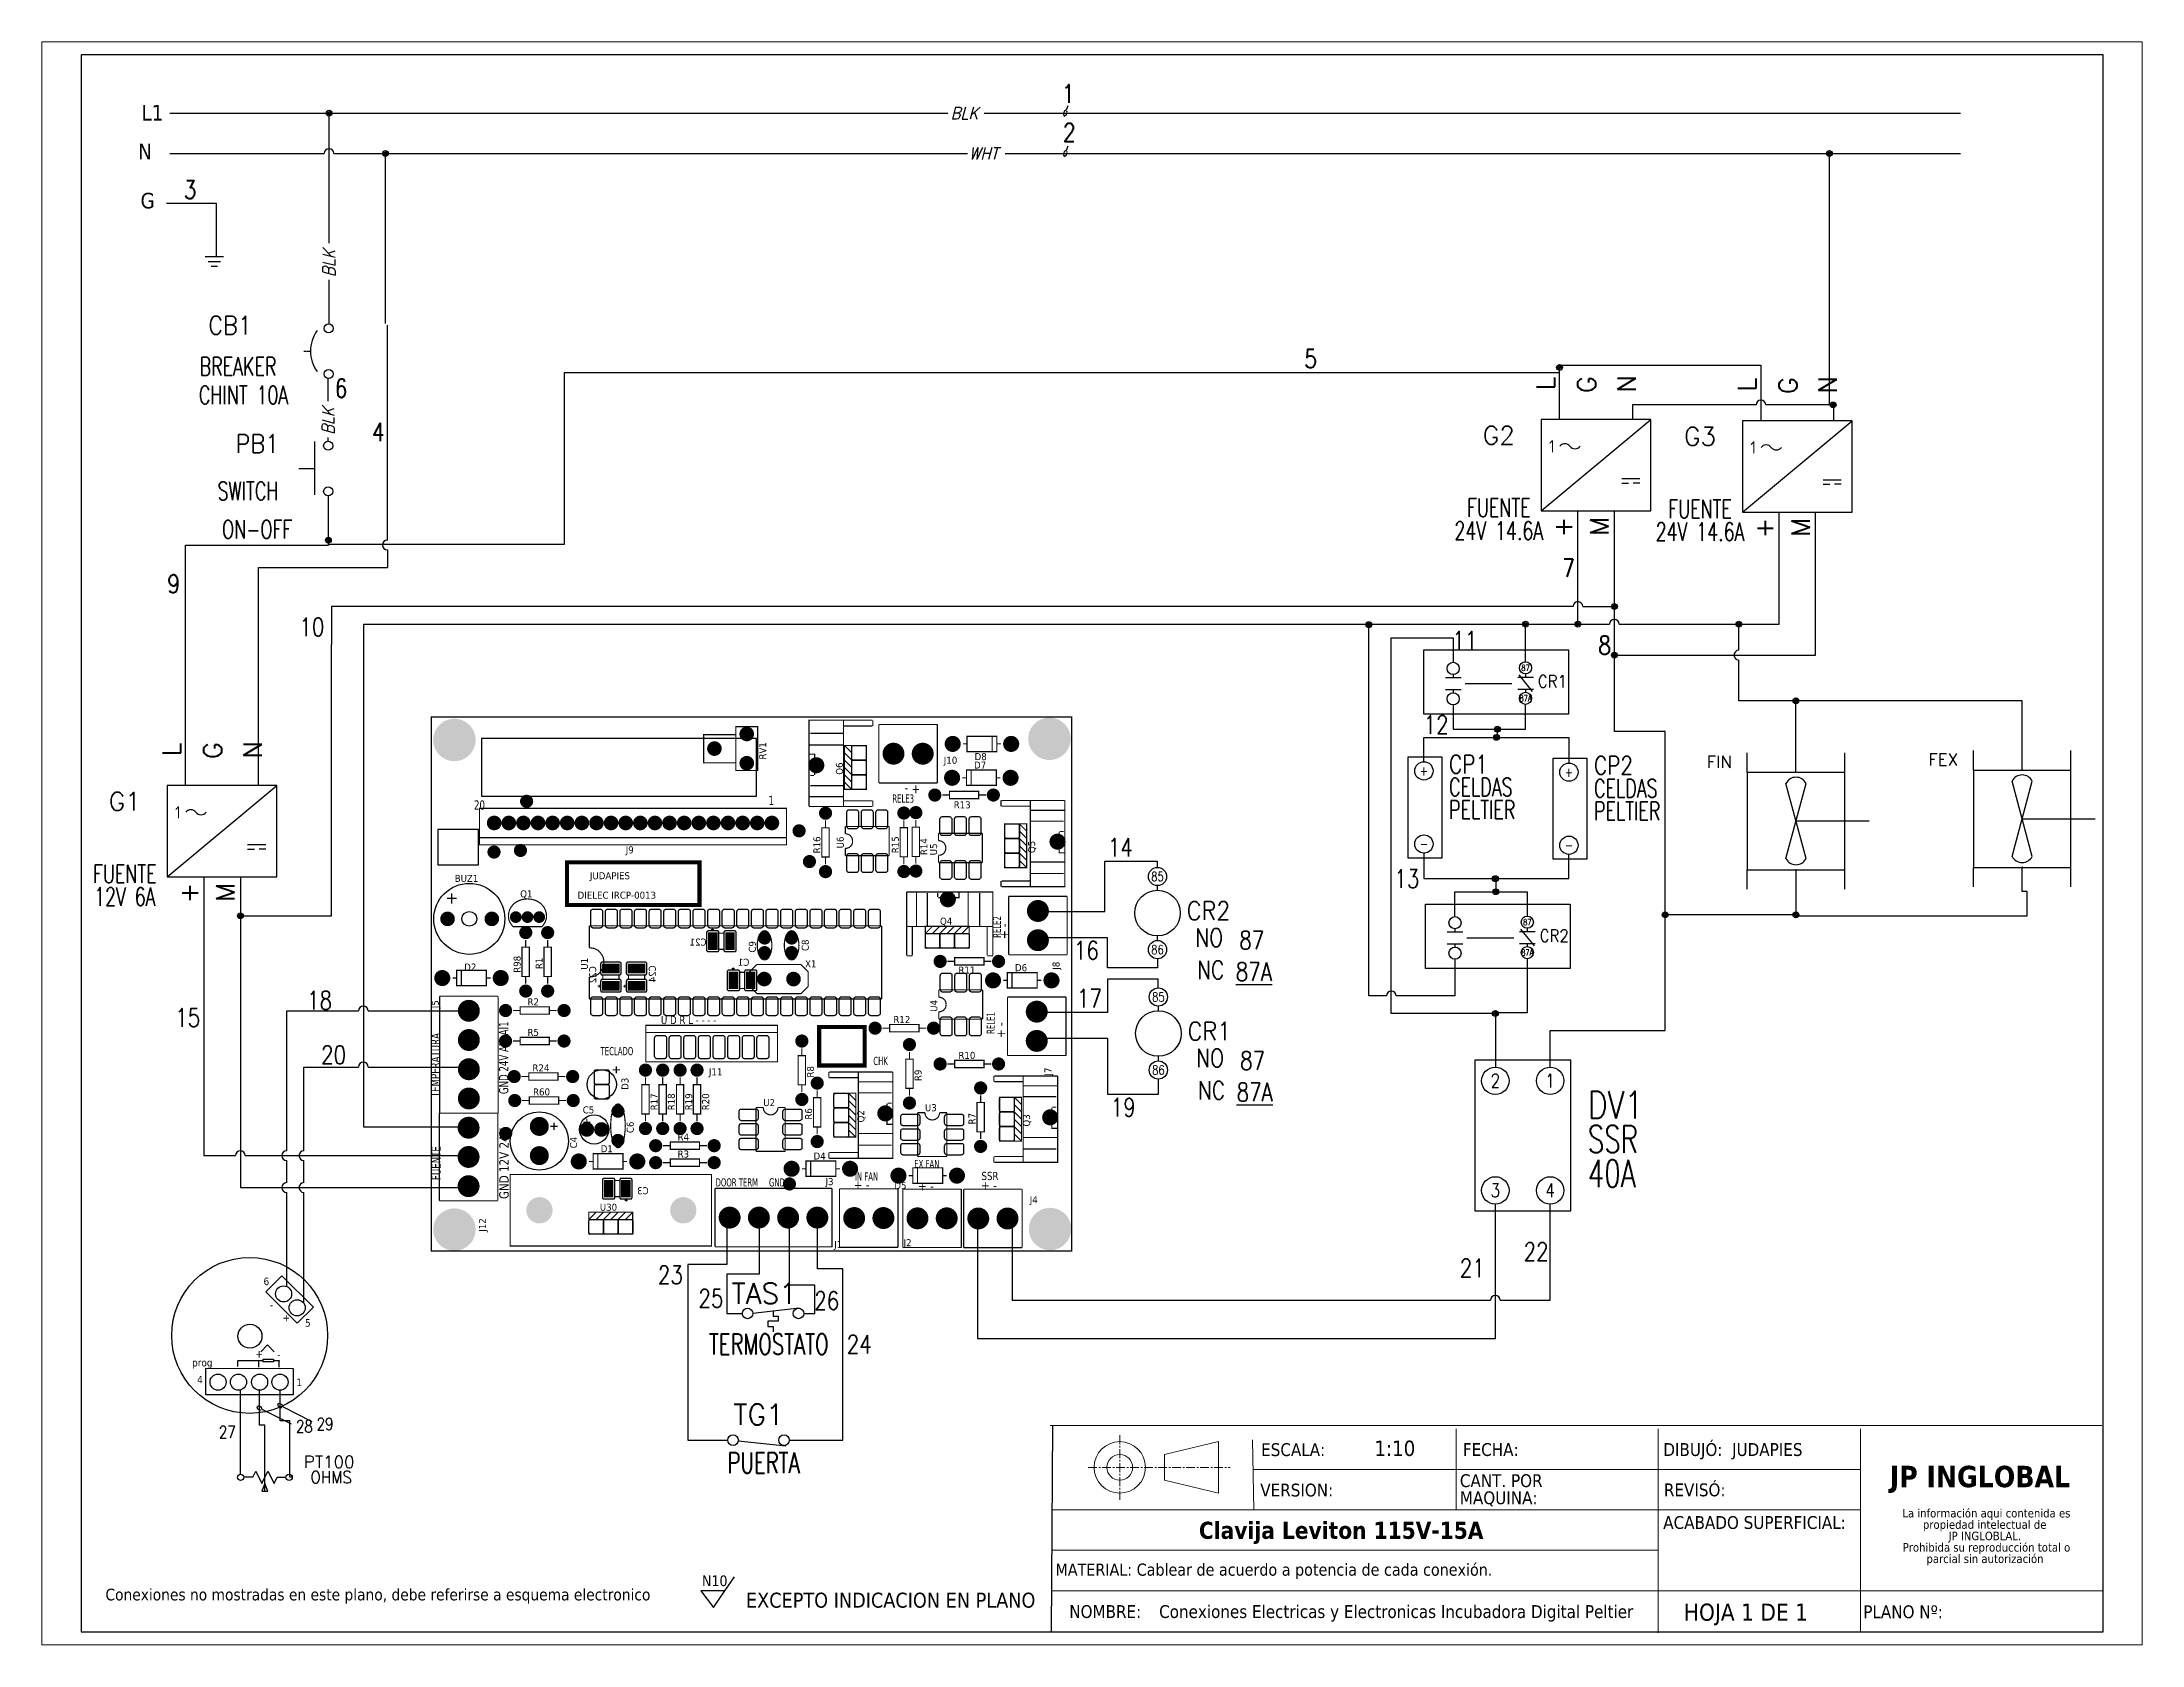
# Paper-space layout 'Layout1' of a CAD drawing. Header units: millimetres. Extents: x 0 to 257, y 0 to 196.
# The model-space entities are those that its viewports show. They can reach past a viewport. Long polylines and large blocks are cut down to what shows.
import ezdxf
from ezdxf.enums import TextEntityAlignment as Align

# ---------------------------------------------------------------- set-up
doc = ezdxf.new("R2010")
doc.units = ezdxf.units.MM
doc.linetypes.add('CENTERX2', pattern=[20.32, 12.7, -2.54, 2.54, -2.54])
doc.linetypes.add('HIDDEN2', pattern=[0.1875, 0.125, -0.0625])
for name, color, linetype in [('BLK_12AWG', 7, 'Continuous'), ('CONTORNO', 179, 'Continuous'), ('DESC', 250, 'Continuous'), ('LINK', 9, 'Continuous'), ('MISC', 7, 'Continuous'), ('SYMS', 7, 'Continuous'), ('TAGS', 250, 'Continuous'), ('TERMS', 250, 'Continuous'), ('WIRES', 7, 'Continuous'), ('XREF', 7, 'Continuous')]:
    doc.layers.add(name, color=color, linetype=linetype)
doc.layers.add('WIRENO', color=7, linetype='Continuous', true_color=0x000000)
doc.styles.add('SLDTEXTSTYLE0', font='tahoma.ttf')
doc.styles.add('SLDTEXTSTYLE1', font='')
doc.styles.get("Standard").update_dxf_attribs({"font": 'tahoma.ttf'})
doc.styles.add('WD', font='romans.shx')
doc.styles.add('WD_IEC', font='isocp2.shx', dxfattribs={"width": 0.9, "height": 4})
doc.styles.get('SLDTEXTSTYLE1').set_extended_font_data('Tahoma', bold=True)

psp = doc.layouts.get("Layout1")

msp = doc.modelspace()

# ---------------------------------------------------------------- texts
at = {"attachment_point": 1}
for s, width, insert, char_height in [('L1', 0.37194, (124.126, 121.075), 0.16), ('N', 0.37194, (124.092, 120.676), 0.16), ('G', 0.37194, (124.116, 120.173), 0.16), ('Conexiones no mostradas en este plano, debe referirse a esquema electronico', 9.45621, (123.756, 105.847), 0.12)]:
    msp.add_mtext_dynamic_manual_height_columns(s, width=width, gutter_width=0.05, heights=[0], dxfattribs=dict(at, insert=insert, char_height=char_height))
at = {"color": 7, "linetype": 'Continuous', "lineweight": 0, "attachment_point": 1, "style": 'SLDTEXTSTYLE0'}
for s, insert, char_height in [('ESCALA:', (135.616, 107.34), 0.1318), ('FECHA:', (137.686, 107.341), 0.1318), ('VERSION:', (135.607, 106.925), 0.1318), ('REVISÓ:', (139.749, 106.927), 0.1318), ('MATERIAL: Cablear de acuerdo a potencia de cada conexión.', (133.505, 106.105), 0.1245), ('\\pi-0.39529,l0.52705,t1.0541;NOMBRE:^IConexiones Electricas y Electronicas Incubadora Digital Peltier', (133.515, 105.678), 0.131763), ('HOJA 1 DE 1', (139.953, 105.694), 0.17568), ('PLANO Nº:', (141.795, 105.676), 0.1318)]:
    msp.add_mtext(s, dxfattribs=dict(at, insert=insert, char_height=char_height))
at = {"layer": 'CONTORNO', "color": 7}
for s, insert, char_height, attachment_point, style in [('1:10', (136.988, 107.367), 0.1581, 2, 'SLDTEXTSTYLE0'), ('DIBUJÓ:  JUDAPIES', (139.743, 107.341), 0.13176, 1, 'SLDTEXTSTYLE0'), ('Clavija Leviton 115V-15A', (136.437, 106.534), 0.17568, 2, 'SLDTEXTSTYLE1'), ('ACABADO SUPERFICIAL:', (139.742, 106.592), 0.13176, 1, 'SLDTEXTSTYLE0'), ('EXCEPTO INDICACION EN PLANO', (133.299, 105.806), 0.15372, 3, 'SLDTEXTSTYLE0')]:
    msp.add_mtext(s, dxfattribs=dict(at, insert=insert, char_height=char_height, attachment_point=attachment_point, style=style))
at = {"layer": 'CONTORNO', "attachment_point": 1}
for s, insert, char_height, style in [('JP INGLOBAL', (142.067, 107.108), 0.2196, 'SLDTEXTSTYLE1'), ('N10', (129.878, 105.983), 0.1098, 'SLDTEXTSTYLE0')]:
    msp.add_mtext(s, dxfattribs=dict(at, insert=insert, char_height=char_height, style=style))

# ---------------------------------------------------------------- blocks, each defined once
blk = doc.blocks.new('SW_NOTE_2')
at = {"layer": 'CONTORNO', "color": 0, "char_height": 1.0583, "attachment_point": 2, "style": 'SLDTEXTSTYLE0'}
for s, insert in [('La información aqui contenida es ', (10.29, 1.34)), ('propiedad intelectual de', (10.08, -0.07)), ('JP INGLOBLAL.', (10.1, -1.48)), ('Prohibida su reproducción total o ', (10.3, -2.89)), ('parcial sin autorización', (10.12, -4.3))]:
    blk.add_mtext(s, dxfattribs=dict(at, insert=insert))
blk = doc.blocks.new('SW_NOTE_4')
at = {"color": 0, "linetype": 'Continuous', "lineweight": 0, "char_height": 1.587, "attachment_point": 1, "style": 'SLDTEXTSTYLE0'}
for s, insert in [('CANT. POR ', (0, 2.02)), ('MAQUINA:', (0, -0.1))]:
    blk.add_mtext(s, dxfattribs=dict(at, insert=insert))
blk = doc.blocks.new('WD_WNH')
at = {"linetype": 'Continuous', "style": 'WD', "width": 0.8}
blk.add_attdef('WIRENO', text='', height=0.125, dxfattribs=at).set_placement((0, 0.062), align=Align.CENTER)
at = {"style": 'WD', "flags": 1}
for tag, p in [('W01USER', (0, 0.078)), ('W02USER', (0, 0.07)), ('W03USER', (0, 0.062)), ('W04USER', (0, 0.055)), ('W05USER', (0, 0.047)), ('W06USER', (0, 0.039)), ('W07USER', (0, 0.031)), ('W08USER', (0, 0.023)), ('W09USER', (0, 0.016)), ('W10USER', (0, 0.008))]:
    blk.add_attdef(tag, text='', height=0.005, dxfattribs=at).set_placement(p, align=Align.CENTER)
blk = doc.blocks.new('VPB11')
for p, q in [((-0.094, 0.185), (-0.094, -0.18)), ((-0.202, 0), (-0.094, 0))]:
    blk.add_line(p, q)
for centre in [(0, 0.156), (0, -0.156)]:
    blk.add_circle(centre, 0.0312)
at = {"style": 'WD'}
for tag, p, width in [('INST', (0.127, 0.39), 0.7), ('LOC', (0.127, 0.221), 0.7), ('TAG1', (0.127, 0.064), 0.9), ('XREF', (0.129, -0.09), 0.7), ('DESC1', (0.129, -0.242), 0.7), ('DESC2', (0.129, -0.398), 0.7)]:
    blk.add_attdef(tag, p, '', height=0.125, dxfattribs=dict(at, width=width))
at = {"linetype": 'Continuous', "style": 'WD'}
for tag, height, flags, p in [('TERM01', 0.125, 8, (-0.055, 0.222)), ('MFG', 0.01, 9, (-0.142, -0.088)), ('CAT', 0.01, 9, (-0.142, -0.073))]:
    blk.add_attdef(tag, text='', height=height, dxfattribs=dict(at, flags=flags)).set_placement(p, align=Align.RIGHT)
at = {"color": 7, "style": 'WD', "flags": 1}
for tag, p in [('X2TERM01', (0, 0.188)), ('X8TERM02', (0, -0.188))]:
    blk.add_attdef(tag, p, '', height=0.0125, dxfattribs=at)
at = {"color": 7, "style": 'WD'}
for tag, p in [('X4LINK', (-0.266, 0)), ('X1LINK', (0, 0))]:
    blk.add_attdef(tag, p, '', height=0.01, dxfattribs=at)
at = {"style": 'WD'}
for tag, flags, p in [('CONTACT', 1, (-0.142, -0.053)), ('FAMILY', 9, (-0.142, -0.036))]:
    blk.add_attdef(tag, text='', height=0.01, dxfattribs=dict(at, flags=flags)).set_placement(p, align=Align.RIGHT)
at = {"linetype": 'Continuous', "style": 'WD', "flags": 9}
blk.add_attdef('ASSYCODE', text='', height=0.01, dxfattribs=at).set_placement((-0.155, -0.106), align=Align.CENTER)
at = {"linetype": 'Continuous', "style": 'WD', "flags": 8}
blk.add_attdef('TERM02', text='', height=0.125, dxfattribs=at).set_placement((-0.041, -0.229), align=Align.TOP_RIGHT)
blk = doc.blocks.new('WDDOT')
for radius in [0.03, 0.0187, 0.00929]:
    blk.add_circle((0, 0), radius)
blk = doc.blocks.new('HT0_LGENERIC')
at = {"style": 'WD', "oblique": 15, "width": 0.9}
blk.add_attdef('COLOR', text='', height=0.125, dxfattribs=at).set_placement((0, 0), align=Align.MIDDLE_CENTER)
at = {"color": 7, "style": 'WD'}
for tag, p in [('X4_TINY_DOT_DONT_REMOVE', (-0.125, 0)), ('X1_TINY_DOT_DONT_REMOVE', (0.125, 0))]:
    blk.add_attdef(tag, p, '', height=0.0001, dxfattribs=at)
at = {"style": 'WD', "flags": 1}
for tag, p in [('X4TERM01', (-0.125, 0)), ('X1TERM01', (0.125, 0))]:
    blk.add_attdef(tag, p, '', height=0.01, dxfattribs=at)
blk = doc.blocks.new('VT0_LGENERIC')
at = {"style": 'WD', "oblique": 15, "width": 0.9}
blk.add_attdef('COLOR', text='', height=0.125, rotation=90, dxfattribs=at).set_placement((0, 0), align=Align.MIDDLE_CENTER)
at = {"style": 'WD', "flags": 1}
for tag, p in [('X2TERM01', (0, 0.25)), ('X8TERM01', (0, -0.25))]:
    blk.add_attdef(tag, p, '', height=0.01, rotation=90, dxfattribs=at)
at = {"color": 7, "style": 'WD'}
for tag, p in [('X2_TINY_DOT_DONT_REMOVE', (0, 0.25)), ('X8_TINY_DOT_DONT_REMOVE', (0, -0.25))]:
    blk.add_attdef(tag, p, '', height=0.0001, rotation=90, dxfattribs=at)
blk = doc.blocks.new('VGND2')
for p, q in [((0.09375, 0), (-0.09375, 0)), ((-0.0625, -0.046875), (0.0625, -0.046875)), ((-0.03125, -0.09375), (0.03125, -0.09375))]:
    blk.add_line(p, q)
at = {"style": 'WD', "flags": 1}
blk.add_attdef('X2TERM01', (0, 0), '', height=0.01, dxfattribs=at)
blk = doc.blocks.new('VCB1')
at = {"linetype": 'HIDDEN2'}
blk.add_line((-0.171, 0), (-0.125, 0), dxfattribs=at)
for centre in [(0, 0.156), (0, -0.156)]:
    blk.add_circle(centre, 0.0312)
blk.add_arc((0.109, 0), 0.234, 143.1301, 216.8699)
at = {"style": 'WD'}
for tag, p, width in [('INST', (0.219, 0.388), 0.7), ('LOC', (0.219, 0.219), 0.7), ('TAG1', (0.127, 0.064), 0.9), ('XREF', (0.129, -0.09), 0.7), ('DESC1', (0.129, -0.242), 0.7), ('DESC2', (0.129, -0.389), 0.7)]:
    blk.add_attdef(tag, p, '', height=0.125, dxfattribs=dict(at, width=width))
at = {"linetype": 'Continuous', "style": 'WD'}
for tag, height, flags, p in [('TERM01', 0.125, 8, (-0.055, 0.207)), ('MFG', 0.01, 9, (-0.142, -0.088)), ('CAT', 0.01, 9, (-0.142, -0.073))]:
    blk.add_attdef(tag, text='', height=height, dxfattribs=dict(at, flags=flags)).set_placement(p, align=Align.RIGHT)
at = {"style": 'WD', "width": 0.7}
blk.add_attdef('RATING1', text='', height=0.125, dxfattribs=at).set_placement((-0.188, 0.062), align=Align.RIGHT)
at = {"color": 7, "style": 'WD', "flags": 1}
for tag, p in [('X2TERM01', (0, 0.188)), ('X8TERM02', (0, -0.188))]:
    blk.add_attdef(tag, p, '', height=0.0125, dxfattribs=at)
at = {"color": 7, "style": 'WD'}
for tag, p in [('X4LINK', (-0.25, 0)), ('X1LINK', (0, 0))]:
    blk.add_attdef(tag, p, '', height=0.01, dxfattribs=at)
at = {"linetype": 'Continuous', "style": 'WD', "flags": 9}
blk.add_attdef('ASSYCODE', text='', height=0.01, dxfattribs=at).set_placement((-0.153, -0.106), align=Align.CENTER)
at = {"style": 'WD', "flags": 9}
for tag, p in [('CONTACT', (-0.129, -0.129)), ('FAMILY', (-0.142, -0.036))]:
    blk.add_attdef(tag, text='', height=0.01, dxfattribs=at).set_placement(p, align=Align.RIGHT)
at = {"linetype": 'Continuous', "style": 'WD', "flags": 8}
blk.add_attdef('TERM02', text='', height=0.125, dxfattribs=at).set_placement((-0.041, -0.213), align=Align.TOP_RIGHT)
blk = doc.blocks.new('VPW1_1PH')
for p, q in [((-0.125, -0.625), (0.625, 0)), ((0.425, -0.404), (0.55, -0.404)), ((0.425, -0.435), (0.472, -0.435)), ((0.55, -0.435), (0.503, -0.435))]:
    blk.add_line(p, q)
blk.add_lwpolyline([(-0.125, 0), (-0.125, -0.625), (0.625, -0.625), (0.625, 0)], close=True)
for centre, start, end in [((0.036, -0.209), 36.8699, 143.1301), ((0.106, -0.156), 216.8699, 323.1301)]:
    blk.add_arc(centre, 0.0438, start, end)
at = {"style": 'WD_IEC'}
blk.add_text('1', height=0.084, dxfattribs=at).set_placement((-0.034, -0.183), align=Align.MIDDLE_RIGHT)
at = {"linetype": 'Continuous', "style": 'WD', "flags": 8}
for tag, p in [('TERM01', (-0.04, 0.686)), ('TERM02', (0.21, 0.728)), ('TERM03', (0.46, 0.728)), ('TERM04', (0.085, -0.665)), ('TERM05', (0.335, -0.665))]:
    blk.add_attdef(tag, text='', height=0.125, rotation=90, dxfattribs=at).set_placement(p, align=Align.RIGHT)
at = {"style": 'WD', "width": 0.7}
for tag, p in [('INST', (-0.416, 0.169)), ('LOC', (-0.416, -0.001)), ('RATING1', (-0.416, -0.34)), ('XREF', (-0.416, -0.51)), ('DESC1', (-0.416, -0.666)), ('DESC2', (-0.416, -0.822)), ('DESC3', (-0.416, -0.977))]:
    blk.add_attdef(tag, text='', height=0.125, dxfattribs=at).set_placement(p, align=Align.CENTER)
at = {"style": 'WD'}
for tag, p, height, flags in [('X2TERM01', (0, 0), 0.0125, 1), ('X2TERM02', (0.25, 0), 0.0125, 1), ('X2TERM03', (0.5, 0), 0.0125, 1), ('FAMILY', (0.684, -0.525), 0.01, 9), ('X8TERM04', (0.125, -0.625), 0.0125, 1), ('X8TERM05', (0.375, -0.625), 0.0125, 1)]:
    blk.add_attdef(tag, p, '', height=height, dxfattribs=dict(at, flags=flags))
blk.add_attdef('TAG1', text='', height=0.125, dxfattribs=at).set_placement((-0.416, -0.171), align=Align.CENTER)
at = {"linetype": 'Continuous', "style": 'WD', "flags": 9}
for tag, p in [('MFG', (0.709, -0.085)), ('CAT', (0.711, -0.066)), ('ASSYCODE', (0.709, -0.606))]:
    blk.add_attdef(tag, text='', height=0.01, dxfattribs=at).set_placement(p, align=Align.CENTER)
blk = doc.blocks.new('RPAD')
blk.add_trace([(-0.5, -0.5), (-0.5, 0.5), (0.5, -0.5), (0.5, 0.5)])
blk = doc.blocks.new('EPAD')
at = {"const_width": 0.5}
blk.add_lwpolyline([(-0.25, 0, 1), (0.25, 0, 1)], format="xyb", close=True, dxfattribs=at)
blk = doc.blocks.new('TarIncu')
for points, const_width in [([(128.024, 112.593), (132.405, 112.593), (132.405, 116.246), (128.024, 116.246), (128.024, 112.593)], 0.008), ([(128.024, 112.593), (132.405, 112.593), (132.405, 116.246), (128.024, 116.246), (128.024, 112.593)], 0.008), ([(128.024, 112.593), (132.405, 112.593), (132.405, 116.246), (128.024, 116.246), (128.024, 112.593)], 0.008), ([(130.608, 115.634), (130.608, 116.224), (131.041, 116.224)], 0.008), ([(130.608, 115.634), (130.608, 116.224), (131.041, 116.224)], 0.008), ([(130.608, 115.634), (130.608, 116.224), (131.041, 116.224)], 0.008), ([(131.045, 116.185), (131.045, 116.224)], 0.008), ([(131.045, 116.185), (131.045, 116.224)], 0.008), ([(131.045, 116.185), (131.045, 116.224)], 0.008), ([(129.887, 115.932), (130.107, 115.932), (130.107, 116.125), (129.887, 116.125), (129.887, 115.932)], 0.008), ([(129.887, 115.932), (130.107, 115.932), (130.107, 116.125), (129.887, 116.125), (129.887, 115.932)], 0.008), ([(129.887, 115.932), (130.107, 115.932), (130.107, 116.125), (129.887, 116.125), (129.887, 115.932)], 0.008), ([(129.957, 115.98), (129.957, 116.08)], 0.008), ([(129.957, 115.98), (129.957, 116.08)], 0.008), ([(129.957, 115.98), (129.957, 116.08)], 0.008), ([(130.107, 115.88), (130.257, 115.88), (130.257, 116.18), (130.107, 116.18), (130.107, 115.88)], 0.008), ([(130.107, 115.88), (130.257, 115.88), (130.257, 116.18), (130.107, 116.18), (130.107, 115.88)], 0.008), ([(130.107, 115.88), (130.257, 115.88), (130.257, 116.18), (130.107, 116.18), (130.107, 115.88)], 0.008), ([(130.616, 116.134), (130.844, 116.134)], 0.008), ([(130.616, 116.134), (130.844, 116.134)], 0.008), ([(130.616, 116.134), (130.844, 116.134)], 0.008), ([(130.844, 115.634), (130.844, 116.22)], 0.008), ([(130.844, 115.634), (130.844, 116.22)], 0.008), ([(130.844, 115.634), (130.844, 116.22)], 0.008), ([(131.041, 116.185), (130.844, 116.185)], 0.008), ([(131.041, 116.185), (130.844, 116.185)], 0.008), ([(131.041, 116.185), (130.844, 116.185)], 0.008), ([(131.086, 115.795), (131.086, 116.195)], 0.008), ([(131.486, 116.195), (131.086, 116.195)], 0.008), ([(131.086, 115.795), (131.086, 116.195)], 0.008), ([(131.486, 116.195), (131.086, 116.195)], 0.008), ([(131.086, 115.795), (131.086, 116.195)], 0.008), ([(131.486, 116.195), (131.086, 116.195)], 0.008), ([(131.486, 115.795), (131.486, 116.195)], 0.008), ([(131.486, 115.795), (131.486, 116.195)], 0.008), ([(131.486, 115.795), (131.486, 116.195)], 0.008), ([(131.689, 116.009), (131.893, 116.009), (131.893, 116.114), (131.689, 116.114), (131.689, 116.009)], 0.008), ([(131.689, 116.009), (131.893, 116.009), (131.893, 116.114), (131.689, 116.114), (131.689, 116.009)], 0.008), ([(131.689, 116.009), (131.893, 116.009), (131.893, 116.114), (131.689, 116.114), (131.689, 116.009)], 0.008), ([(131.861, 116.01), (131.861, 116.113)], 0.008), ([(131.861, 116.01), (131.861, 116.113)], 0.008), ([(131.861, 116.01), (131.861, 116.113)], 0.008), ([(130.612, 116.055), (130.844, 116.055)], 0.008), ([(130.612, 116.055), (130.844, 116.055)], 0.008), ([(130.612, 116.055), (130.844, 116.055)], 0.008), ([(130.651, 115.992), (130.612, 115.992)], 0.008), ([(130.651, 115.992), (130.612, 115.992)], 0.008), ([(130.651, 115.992), (130.612, 115.992)], 0.008), ([(130.647, 115.85), (130.647, 115.886), (130.69, 115.886), (130.69, 115.949), (130.651, 115.949), (130.647, 115.949), (130.647, 115.992)], 0.008), ([(130.647, 115.85), (130.647, 115.886), (130.69, 115.886), (130.69, 115.949), (130.651, 115.949), (130.647, 115.949), (130.647, 115.992)], 0.008), ([(130.647, 115.85), (130.647, 115.886), (130.69, 115.886), (130.69, 115.949), (130.651, 115.949), (130.647, 115.949), (130.647, 115.992)], 0.008), ([(130.9, 115.751), (131, 115.751), (131, 116.051), (130.9, 116.051), (130.9, 115.751), (130.85, 115.751), (130.85, 116.051), (130.9, 116.051)], 0.008), ([(130.9, 116.001), (130.85, 116.051)], 0.008), ([(130.9, 115.751), (131, 115.751), (131, 116.051), (130.9, 116.051), (130.9, 115.751), (130.85, 115.751), (130.85, 116.051), (130.9, 116.051)], 0.008), ([(130.9, 116.001), (130.85, 116.051)], 0.008), ([(130.9, 115.751), (131, 115.751), (131, 116.051), (130.9, 116.051), (130.9, 115.751), (130.85, 115.751), (130.85, 116.051), (130.9, 116.051)], 0.008), ([(130.9, 116.001), (130.85, 116.051)], 0.008), ([(130.9, 115.951), (130.85, 116.001)], 0.008), ([(130.9, 115.951), (130.85, 116.001)], 0.008), ([(130.9, 115.951), (130.85, 116.001)], 0.008), ([(130.9, 115.901), (130.85, 115.951)], 0.008), ([(130.9, 115.901), (130.85, 115.951)], 0.008), ([(130.9, 115.901), (130.85, 115.951)], 0.008), ([(131.689, 116.062), (131.661, 116.062)], 0.008), ([(131.689, 116.062), (131.661, 116.062)], 0.008), ([(131.689, 116.062), (131.661, 116.062)], 0.008), ([(131.921, 116.062), (131.893, 116.062)], 0.008), ([(131.921, 116.062), (131.893, 116.062)], 0.008), ([(131.921, 116.062), (131.893, 116.062)], 0.008), ([(130.616, 115.846), (130.643, 115.846)], 0.008), ([(130.616, 115.846), (130.643, 115.846)], 0.008), ([(130.616, 115.846), (130.643, 115.846)], 0.008), ([(130.9, 115.851), (130.85, 115.901)], 0.008), ([(130.9, 115.851), (130.85, 115.901)], 0.008), ([(130.9, 115.851), (130.85, 115.901)], 0.008), ([(130.9, 115.801), (130.85, 115.851)], 0.008), ([(130.9, 115.801), (130.85, 115.851)], 0.008), ([(130.9, 115.801), (130.85, 115.851)], 0.008), ([(130.9, 115.751), (130.85, 115.801)], 0.008), ([(130.9, 115.751), (130.85, 115.801)], 0.008), ([(130.9, 115.751), (130.85, 115.801)], 0.008), ([(131.486, 115.795), (131.086, 115.795)], 0.008), ([(131.486, 115.795), (131.086, 115.795)], 0.008), ([(131.486, 115.795), (131.086, 115.795)], 0.008), ([(131.657, 115.83), (131.685, 115.83)], 0.008), ([(131.657, 115.83), (131.685, 115.83)], 0.008), ([(131.657, 115.83), (131.685, 115.83)], 0.008), ([(131.685, 115.778), (131.889, 115.778), (131.889, 115.883), (131.685, 115.883), (131.685, 115.778)], 0.008), ([(131.685, 115.778), (131.889, 115.778), (131.889, 115.883), (131.685, 115.883), (131.685, 115.778)], 0.008), ([(131.685, 115.778), (131.889, 115.778), (131.889, 115.883), (131.685, 115.883), (131.685, 115.778)], 0.008), ([(131.717, 115.882), (131.717, 115.779)], 0.008), ([(131.717, 115.882), (131.717, 115.779)], 0.008), ([(131.717, 115.882), (131.717, 115.779)], 0.008), ([(131.889, 115.83), (131.917, 115.83)], 0.008), ([(131.889, 115.83), (131.917, 115.83)], 0.008), ([(131.889, 115.83), (131.917, 115.83)], 0.008), ([(130.612, 115.701), (130.84, 115.701)], 0.008), ([(130.612, 115.701), (130.84, 115.701)], 0.008), ([(130.612, 115.701), (130.84, 115.701)], 0.008), ([(130.616, 115.776), (130.844, 115.776)], 0.008), ([(130.616, 115.776), (130.844, 115.776)], 0.008), ([(130.616, 115.776), (130.844, 115.776)], 0.008), ([(131.041, 115.673), (130.844, 115.673)], 0.008), ([(131.041, 115.673), (130.844, 115.673)], 0.008), ([(131.041, 115.673), (130.844, 115.673)], 0.008), ([(131.045, 115.634), (131.045, 115.673)], 0.008), ([(131.045, 115.634), (131.045, 115.673)], 0.008), ([(131.045, 115.634), (131.045, 115.673)], 0.008), ([(131.519, 115.712), (131.569, 115.712)], 0.008), ([(131.519, 115.712), (131.569, 115.712)], 0.008), ([(131.519, 115.712), (131.569, 115.712)], 0.008), ([(131.569, 115.687), (131.769, 115.687), (131.769, 115.737), (131.569, 115.737), (131.569, 115.687)], 0.008), ([(131.569, 115.687), (131.769, 115.687), (131.769, 115.737), (131.569, 115.737), (131.569, 115.687)], 0.008), ([(131.569, 115.687), (131.769, 115.687), (131.769, 115.737), (131.569, 115.737), (131.569, 115.687)], 0.008), ([(131.769, 115.712), (131.819, 115.712)], 0.008), ([(131.769, 115.712), (131.819, 115.712)], 0.008), ([(131.769, 115.712), (131.819, 115.712)], 0.008), ([(131.921, 115.675), (131.921, 115.636)], 0.008), ([(131.921, 115.675), (131.921, 115.636)], 0.008), ([(131.921, 115.675), (131.921, 115.636)], 0.008), ([(132.358, 115.675), (131.925, 115.675)], 0.008), ([(132.358, 115.675), (132.358, 115.085), (131.925, 115.085)], 0.008), ([(132.358, 115.675), (131.925, 115.675)], 0.008), ([(132.358, 115.675), (132.358, 115.085), (131.925, 115.085)], 0.008), ([(132.358, 115.675), (131.925, 115.675)], 0.008), ([(132.358, 115.675), (132.358, 115.085), (131.925, 115.085)], 0.008), ([(132.122, 115.675), (132.122, 115.088)], 0.008), ([(132.122, 115.675), (132.122, 115.088)], 0.008), ([(132.122, 115.675), (132.122, 115.088)], 0.008), ([(128.354, 115.371), (130.454, 115.371), (130.454, 115.621), (128.354, 115.621), (128.354, 115.371)], 0.008), ([(128.354, 115.371), (130.454, 115.371), (130.454, 115.621), (128.354, 115.621), (128.354, 115.371)], 0.008), ([(128.354, 115.371), (130.454, 115.371), (130.454, 115.621), (128.354, 115.621), (128.354, 115.371)], 0.008), ([(130.608, 115.634), (131.041, 115.634)], 0.008), ([(130.608, 115.634), (131.041, 115.634)], 0.008), ([(130.608, 115.634), (131.041, 115.634)], 0.008), ([(130.721, 115.488), (130.721, 115.538)], 0.008), ([(130.721, 115.488), (130.721, 115.538)], 0.008), ([(130.721, 115.488), (130.721, 115.538)], 0.008), ([(131.257, 115.489), (131.257, 115.539)], 0.008), ([(131.257, 115.489), (131.257, 115.539)], 0.008), ([(131.257, 115.489), (131.257, 115.539)], 0.008), ([(131.339, 115.492), (131.339, 115.542)], 0.008), ([(131.339, 115.492), (131.339, 115.542)], 0.008), ([(131.339, 115.492), (131.339, 115.542)], 0.008), ([(131.925, 115.636), (132.122, 115.636)], 0.008), ([(131.925, 115.636), (132.122, 115.636)], 0.008), ([(131.925, 115.636), (132.122, 115.636)], 0.008), ([(131.947, 115.215), (132.047, 115.215), (132.047, 115.515), (131.947, 115.515), (131.947, 115.215)], 0.008), ([(131.947, 115.215), (132.047, 115.215), (132.047, 115.515), (131.947, 115.515), (131.947, 115.215)], 0.008), ([(131.947, 115.215), (132.047, 115.215), (132.047, 115.515), (131.947, 115.515), (131.947, 115.215)], 0.008), ([(132.047, 115.515), (132.097, 115.515), (132.097, 115.215), (132.047, 115.215)], 0.008), ([(132.047, 115.515), (132.097, 115.465)], 0.008), ([(132.047, 115.515), (132.097, 115.515), (132.097, 115.215), (132.047, 115.215)], 0.008), ([(132.047, 115.515), (132.097, 115.465)], 0.008), ([(132.047, 115.515), (132.097, 115.515), (132.097, 115.215), (132.047, 115.215)], 0.008), ([(132.047, 115.515), (132.097, 115.465)], 0.008), ([(132.35, 115.533), (132.122, 115.533)], 0.008), ([(132.35, 115.533), (132.122, 115.533)], 0.008), ([(132.35, 115.533), (132.122, 115.533)], 0.008), ([(132.354, 115.608), (132.126, 115.608)], 0.008), ([(132.354, 115.608), (132.126, 115.608)], 0.008), ([(132.354, 115.608), (132.126, 115.608)], 0.008), ([(130.454, 115.421), (128.354, 115.421)], 0.008), ([(130.454, 115.421), (128.354, 115.421)], 0.008), ([(130.454, 115.421), (128.354, 115.421)], 0.008), ([(130.696, 115.288), (130.746, 115.288), (130.746, 115.488), (130.696, 115.488), (130.696, 115.288)], 0.008), ([(130.696, 115.288), (130.746, 115.288), (130.746, 115.488), (130.696, 115.488), (130.696, 115.288)], 0.008), ([(130.696, 115.288), (130.746, 115.288), (130.746, 115.488), (130.696, 115.488), (130.696, 115.288)], 0.008), ([(130.856, 115.447), (130.856, 115.497)], 0.008), ([(130.856, 115.497), (131.156, 115.497)], 0.008), ([(130.856, 115.447), (130.856, 115.497)], 0.008), ([(130.856, 115.497), (131.156, 115.497)], 0.008), ([(130.856, 115.447), (130.856, 115.497)], 0.008), ([(130.856, 115.497), (131.156, 115.497)], 0.008), ([(130.906, 115.397), (130.905, 115.407), (130.903, 115.417), (130.898, 115.425), (130.892, 115.432), (130.885, 115.439), (130.876, 115.443), (130.867, 115.446), (130.856, 115.447)], 0.008), ([(130.906, 115.397), (130.905, 115.407), (130.903, 115.417), (130.898, 115.425), (130.892, 115.432), (130.885, 115.439), (130.876, 115.443), (130.867, 115.446), (130.856, 115.447)], 0.008), ([(130.906, 115.397), (130.905, 115.407), (130.903, 115.417), (130.898, 115.425), (130.892, 115.432), (130.885, 115.439), (130.876, 115.443), (130.867, 115.446), (130.856, 115.447)], 0.008), ([(130.906, 115.397), (130.905, 115.386), (130.903, 115.377), (130.898, 115.368), (130.892, 115.361), (130.885, 115.355), (130.876, 115.351), (130.867, 115.348), (130.856, 115.347)], 0.008), ([(130.906, 115.397), (130.905, 115.386), (130.903, 115.377), (130.898, 115.368), (130.892, 115.361), (130.885, 115.355), (130.876, 115.351), (130.867, 115.348), (130.856, 115.347)], 0.008), ([(130.906, 115.397), (130.905, 115.386), (130.903, 115.377), (130.898, 115.368), (130.892, 115.361), (130.885, 115.355), (130.876, 115.351), (130.867, 115.348), (130.856, 115.347)], 0.008), ([(131.156, 115.297), (131.156, 115.497)], 0.008), ([(131.156, 115.297), (131.156, 115.497)], 0.008), ([(131.156, 115.297), (131.156, 115.497)], 0.008), ([(131.232, 115.289), (131.282, 115.289), (131.282, 115.489), (131.232, 115.489), (131.232, 115.289)], 0.008), ([(131.232, 115.289), (131.282, 115.289), (131.282, 115.489), (131.232, 115.489), (131.232, 115.289)], 0.008), ([(131.232, 115.289), (131.282, 115.289), (131.282, 115.489), (131.232, 115.489), (131.232, 115.289)], 0.008), ([(131.314, 115.292), (131.364, 115.292), (131.364, 115.492), (131.314, 115.492), (131.314, 115.292)], 0.008), ([(131.314, 115.292), (131.364, 115.292), (131.364, 115.492), (131.314, 115.492), (131.314, 115.292)], 0.008), ([(131.314, 115.292), (131.364, 115.292), (131.364, 115.492), (131.314, 115.492), (131.314, 115.292)], 0.008), ([(131.494, 115.4), (131.494, 115.45)], 0.008), ([(131.494, 115.45), (131.794, 115.45)], 0.008), ([(131.494, 115.4), (131.494, 115.45)], 0.008), ([(131.494, 115.45), (131.794, 115.45)], 0.008), ([(131.494, 115.4), (131.494, 115.45)], 0.008), ([(131.494, 115.45), (131.794, 115.45)], 0.008), ([(131.544, 115.35), (131.543, 115.36), (131.54, 115.369), (131.536, 115.378), (131.53, 115.385), (131.523, 115.391), (131.514, 115.396), (131.505, 115.399), (131.494, 115.4)], 0.008), ([(131.544, 115.35), (131.543, 115.36), (131.54, 115.369), (131.536, 115.378), (131.53, 115.385), (131.523, 115.391), (131.514, 115.396), (131.505, 115.399), (131.494, 115.4)], 0.008), ([(131.544, 115.35), (131.543, 115.36), (131.54, 115.369), (131.536, 115.378), (131.53, 115.385), (131.523, 115.391), (131.514, 115.396), (131.505, 115.399), (131.494, 115.4)], 0.008), ([(131.794, 115.25), (131.794, 115.45)], 0.008), ([(131.794, 115.25), (131.794, 115.45)], 0.008), ([(131.794, 115.25), (131.794, 115.45)], 0.008), ([(132.047, 115.465), (132.097, 115.415)], 0.008), ([(132.047, 115.465), (132.097, 115.415)], 0.008), ([(132.047, 115.465), (132.097, 115.415)], 0.008), ([(132.047, 115.415), (132.097, 115.365)], 0.008), ([(132.047, 115.415), (132.097, 115.365)], 0.008), ([(132.047, 115.415), (132.097, 115.365)], 0.008), ([(132.047, 115.365), (132.097, 115.315)], 0.008), ([(132.047, 115.365), (132.097, 115.315)], 0.008), ([(132.047, 115.365), (132.097, 115.315)], 0.008), ([(132.319, 115.459), (132.319, 115.423), (132.276, 115.423), (132.276, 115.36), (132.315, 115.36), (132.319, 115.36), (132.319, 115.317)], 0.008), ([(132.319, 115.459), (132.319, 115.423), (132.276, 115.423), (132.276, 115.36), (132.315, 115.36), (132.319, 115.36), (132.319, 115.317)], 0.008), ([(132.319, 115.459), (132.319, 115.423), (132.276, 115.423), (132.276, 115.36), (132.315, 115.36), (132.319, 115.36), (132.319, 115.317)], 0.008), ([(132.35, 115.463), (132.323, 115.463)], 0.008), ([(132.35, 115.463), (132.323, 115.463)], 0.008), ([(132.35, 115.463), (132.323, 115.463)], 0.008), ([(128.953, 114.96), (129.859, 114.96), (129.859, 115.251), (128.953, 115.251), (128.953, 114.96)], 0.028), ([(128.953, 114.96), (129.859, 114.96), (129.859, 115.251), (128.953, 115.251), (128.953, 114.96)], 0.028), ([(128.953, 114.96), (129.859, 114.96), (129.859, 115.251), (128.953, 115.251), (128.953, 114.96)], 0.028), ([(130.721, 115.238), (130.721, 115.288)], 0.008), ([(130.721, 115.238), (130.721, 115.288)], 0.008), ([(130.721, 115.238), (130.721, 115.288)], 0.008), ([(130.856, 115.297), (130.856, 115.347)], 0.008), ([(130.856, 115.297), (130.856, 115.347)], 0.008), ([(130.856, 115.297), (130.856, 115.347)], 0.008), ([(130.856, 115.297), (131.156, 115.297)], 0.008), ([(130.856, 115.297), (131.156, 115.297)], 0.008), ([(130.856, 115.297), (131.156, 115.297)], 0.008), ([(131.257, 115.239), (131.257, 115.289)], 0.008), ([(131.257, 115.239), (131.257, 115.289)], 0.008), ([(131.257, 115.239), (131.257, 115.289)], 0.008), ([(131.339, 115.242), (131.339, 115.292)], 0.008), ([(131.339, 115.242), (131.339, 115.292)], 0.008), ([(131.339, 115.242), (131.339, 115.292)], 0.008), ([(131.544, 115.35), (131.543, 115.339), (131.54, 115.33), (131.536, 115.321), (131.53, 115.314), (131.523, 115.308), (131.514, 115.303), (131.505, 115.301), (131.494, 115.3)], 0.008), ([(131.544, 115.35), (131.543, 115.339), (131.54, 115.33), (131.536, 115.321), (131.53, 115.314), (131.523, 115.308), (131.514, 115.303), (131.505, 115.301), (131.494, 115.3)], 0.008), ([(131.544, 115.35), (131.543, 115.339), (131.54, 115.33), (131.536, 115.321), (131.53, 115.314), (131.523, 115.308), (131.514, 115.303), (131.505, 115.301), (131.494, 115.3)], 0.008), ([(131.494, 115.25), (131.494, 115.3)], 0.008), ([(131.494, 115.25), (131.494, 115.3)], 0.008), ([(131.494, 115.25), (131.494, 115.3)], 0.008), ([(131.494, 115.25), (131.794, 115.25)], 0.008), ([(131.494, 115.25), (131.794, 115.25)], 0.008), ([(131.494, 115.25), (131.794, 115.25)], 0.008), ([(132.047, 115.315), (132.097, 115.265)], 0.008), ([(132.047, 115.315), (132.097, 115.265)], 0.008), ([(132.047, 115.315), (132.097, 115.265)], 0.008), ([(132.047, 115.265), (132.097, 115.215)], 0.008), ([(132.047, 115.265), (132.097, 115.215)], 0.008), ([(132.047, 115.265), (132.097, 115.215)], 0.008), ([(132.354, 115.254), (132.122, 115.254)], 0.008), ([(132.354, 115.254), (132.122, 115.254)], 0.008), ([(132.354, 115.254), (132.122, 115.254)], 0.008), ([(132.315, 115.317), (132.354, 115.317)], 0.008), ([(132.315, 115.317), (132.354, 115.317)], 0.008), ([(132.315, 115.317), (132.354, 115.317)], 0.008), ([(131.921, 115.124), (131.921, 115.085)], 0.008), ([(131.921, 115.124), (131.921, 115.085)], 0.008), ([(131.921, 115.124), (131.921, 115.085)], 0.008), ([(131.925, 115.124), (132.122, 115.124)], 0.008), ([(131.925, 115.124), (132.122, 115.124)], 0.008), ([(131.925, 115.124), (132.122, 115.124)], 0.008), ([(132.35, 115.175), (132.122, 115.175)], 0.008), ([(132.35, 115.175), (132.122, 115.175)], 0.008), ([(132.35, 115.175), (132.122, 115.175)], 0.008), ([(128.552, 114.877), (128.553, 114.902), (128.559, 114.926), (128.571, 114.947), (128.586, 114.966), (128.606, 114.981), (128.629, 114.992), (128.654, 114.999), (128.682, 115.002)], 0.008), ([(128.552, 114.877), (128.553, 114.902), (128.559, 114.926), (128.571, 114.947), (128.586, 114.966), (128.606, 114.981), (128.629, 114.992), (128.654, 114.999), (128.682, 115.002)], 0.008), ([(128.552, 114.877), (128.553, 114.902), (128.559, 114.926), (128.571, 114.947), (128.586, 114.966), (128.606, 114.981), (128.629, 114.992), (128.654, 114.999), (128.682, 115.002)], 0.008), ([(128.812, 114.877), (128.811, 114.902), (128.804, 114.926), (128.793, 114.947), (128.777, 114.966), (128.758, 114.981), (128.735, 114.992), (128.709, 114.999), (128.682, 115.002)], 0.008), ([(128.812, 114.877), (128.811, 114.902), (128.804, 114.926), (128.793, 114.947), (128.777, 114.966), (128.758, 114.981), (128.735, 114.992), (128.709, 114.999), (128.682, 115.002)], 0.008), ([(128.812, 114.877), (128.811, 114.902), (128.804, 114.926), (128.793, 114.947), (128.777, 114.966), (128.758, 114.981), (128.735, 114.992), (128.709, 114.999), (128.682, 115.002)], 0.008), ([(131.276, 115.049), (131.276, 114.616)], 0.008), ([(131.276, 115.049), (131.866, 115.049), (131.866, 114.616)], 0.008), ([(131.276, 115.049), (131.276, 114.616)], 0.008), ([(131.276, 115.049), (131.866, 115.049), (131.866, 114.616)], 0.008), ([(131.276, 115.049), (131.276, 114.616)], 0.008), ([(131.276, 115.049), (131.866, 115.049), (131.866, 114.616)], 0.008), ([(131.343, 115.046), (131.343, 114.817)], 0.008), ([(131.343, 115.046), (131.343, 114.817)], 0.008), ([(131.343, 115.046), (131.343, 114.817)], 0.008), ([(131.417, 115.042), (131.417, 114.813)], 0.008), ([(131.417, 115.042), (131.417, 114.813)], 0.008), ([(131.417, 115.042), (131.417, 114.813)], 0.008), ([(131.488, 115.042), (131.488, 115.014)], 0.008), ([(131.488, 115.042), (131.488, 115.014)], 0.008), ([(131.488, 115.042), (131.488, 115.014)], 0.008), ([(131.492, 115.01), (131.528, 115.01), (131.528, 114.967), (131.591, 114.967), (131.591, 115.006), (131.591, 115.01), (131.634, 115.01)], 0.008), ([(131.492, 115.01), (131.528, 115.01), (131.528, 114.967), (131.591, 114.967), (131.591, 115.006), (131.591, 115.01), (131.634, 115.01)], 0.008), ([(131.492, 115.01), (131.528, 115.01), (131.528, 114.967), (131.591, 114.967), (131.591, 115.006), (131.591, 115.01), (131.634, 115.01)], 0.008), ([(131.634, 115.006), (131.634, 115.046)], 0.008), ([(131.634, 115.006), (131.634, 115.046)], 0.008), ([(131.634, 115.006), (131.634, 115.046)], 0.008), ([(131.697, 115.046), (131.697, 114.813)], 0.008), ([(131.697, 115.046), (131.697, 114.813)], 0.008), ([(131.697, 115.046), (131.697, 114.813)], 0.008), ([(131.776, 115.042), (131.776, 114.813)], 0.008), ([(131.776, 115.042), (131.776, 114.813)], 0.008), ([(131.776, 115.042), (131.776, 114.813)], 0.008), ([(131.974, 115.019), (132.374, 115.019)], 0.008), ([(131.974, 114.619), (131.974, 115.019)], 0.008), ([(131.974, 115.019), (132.374, 115.019)], 0.008), ([(131.974, 114.619), (131.974, 115.019)], 0.008), ([(131.974, 115.019), (132.374, 115.019)], 0.008), ([(131.974, 114.619), (131.974, 115.019)], 0.008), ([(132.374, 114.619), (132.374, 115.019)], 0.008), ([(132.374, 114.619), (132.374, 115.019)], 0.008), ([(132.374, 114.619), (132.374, 115.019)], 0.008), ([(128.552, 114.877), (128.554, 114.862), (128.559, 114.846), (128.569, 114.83), (128.582, 114.812)], 0.008), ([(128.552, 114.877), (128.554, 114.862), (128.559, 114.846), (128.569, 114.83), (128.582, 114.812)], 0.008), ([(128.552, 114.877), (128.554, 114.862), (128.559, 114.846), (128.569, 114.83), (128.582, 114.812)], 0.008), ([(128.582, 114.812), (128.782, 114.812)], 0.008), ([(128.582, 114.812), (128.782, 114.812)], 0.008), ([(128.582, 114.812), (128.782, 114.812)], 0.008), ([(128.812, 114.877), (128.81, 114.862), (128.804, 114.846), (128.795, 114.83), (128.782, 114.812)], 0.008), ([(128.812, 114.877), (128.81, 114.862), (128.804, 114.846), (128.795, 114.83), (128.782, 114.812)], 0.008), ([(128.812, 114.877), (128.81, 114.862), (128.804, 114.846), (128.795, 114.83), (128.782, 114.812)], 0.008), ([(129.105, 114.667), (129.105, 114.817)], 0.008), ([(129.105, 114.817), (131.105, 114.817)], 0.008), ([(129.105, 114.667), (129.105, 114.817)], 0.008), ([(129.105, 114.817), (131.105, 114.817)], 0.008), ([(129.105, 114.667), (129.105, 114.817)], 0.008), ([(129.105, 114.817), (131.105, 114.817)], 0.008), ([(129.958, 114.792), (129.938, 114.792)], 0.008), ([(129.958, 114.792), (129.938, 114.792)], 0.008), ([(129.958, 114.792), (129.938, 114.792)], 0.008), ([(129.948, 114.782), (129.948, 114.802)], 0.008), ([(129.948, 114.782), (129.948, 114.802)], 0.008), ([(129.948, 114.782), (129.948, 114.802)], 0.008), ([(131.105, 114.817), (131.105, 114.317)], 0.008), ([(131.105, 114.817), (131.105, 114.317)], 0.008), ([(131.105, 114.817), (131.105, 114.317)], 0.008), ([(131.276, 114.813), (131.862, 114.813)], 0.008), ([(131.276, 114.813), (131.862, 114.813)], 0.008), ([(131.276, 114.813), (131.862, 114.813)], 0.008), ([(131.315, 114.616), (131.315, 114.813)], 0.008), ([(131.315, 114.616), (131.315, 114.813)], 0.008), ([(131.315, 114.616), (131.315, 114.813)], 0.008), ([(131.404, 114.765), (131.404, 114.815), (131.704, 114.815), (131.704, 114.765)], 0.008), ([(131.404, 114.765), (131.454, 114.815)], 0.008), ([(131.404, 114.765), (131.404, 114.815), (131.704, 114.815), (131.704, 114.765)], 0.008), ([(131.404, 114.765), (131.454, 114.815)], 0.008), ([(131.404, 114.765), (131.404, 114.815), (131.704, 114.815), (131.704, 114.765)], 0.008), ([(131.404, 114.765), (131.454, 114.815)], 0.008), ([(131.454, 114.765), (131.504, 114.815)], 0.008), ([(131.454, 114.765), (131.504, 114.815)], 0.008), ([(131.454, 114.765), (131.504, 114.815)], 0.008), ([(131.504, 114.765), (131.554, 114.815)], 0.008), ([(131.504, 114.765), (131.554, 114.815)], 0.008), ([(131.504, 114.765), (131.554, 114.815)], 0.008), ([(131.554, 114.765), (131.604, 114.815)], 0.008), ([(131.554, 114.765), (131.604, 114.815)], 0.008), ([(131.554, 114.765), (131.604, 114.815)], 0.008), ([(131.604, 114.765), (131.654, 114.815)], 0.008), ([(131.604, 114.765), (131.654, 114.815)], 0.008), ([(131.604, 114.765), (131.654, 114.815)], 0.008), ([(131.654, 114.765), (131.704, 114.815)], 0.008), ([(131.654, 114.765), (131.704, 114.815)], 0.008), ([(131.654, 114.765), (131.704, 114.815)], 0.008), ([(131.827, 114.616), (131.827, 114.813)], 0.008), ([(131.827, 114.616), (131.827, 114.813)], 0.008), ([(131.827, 114.616), (131.827, 114.813)], 0.008), ([(128.645, 114.471), (128.695, 114.471), (128.695, 114.671), (128.645, 114.671), (128.645, 114.471)], 0.008), ([(128.645, 114.471), (128.695, 114.471), (128.695, 114.671), (128.645, 114.671), (128.645, 114.471)], 0.008), ([(128.645, 114.471), (128.695, 114.471), (128.695, 114.671), (128.645, 114.671), (128.645, 114.471)], 0.008), ([(128.67, 114.671), (128.67, 114.721)], 0.008), ([(128.67, 114.671), (128.67, 114.721)], 0.008), ([(128.67, 114.671), (128.67, 114.721)], 0.008), ([(128.795, 114.471), (128.845, 114.471), (128.845, 114.671), (128.795, 114.671), (128.795, 114.471)], 0.008), ([(128.795, 114.471), (128.845, 114.471), (128.845, 114.671), (128.795, 114.671), (128.795, 114.471)], 0.008), ([(128.795, 114.471), (128.845, 114.471), (128.845, 114.671), (128.795, 114.671), (128.795, 114.471)], 0.008), ([(128.82, 114.671), (128.82, 114.721)], 0.008), ([(128.82, 114.671), (128.82, 114.721)], 0.008), ([(128.82, 114.671), (128.82, 114.721)], 0.008), ([(129.205, 114.567), (129.203, 114.588), (129.198, 114.607), (129.188, 114.624), (129.176, 114.638), (129.162, 114.651), (129.145, 114.66), (129.126, 114.665), (129.105, 114.667)], 0.008), ([(129.205, 114.567), (129.203, 114.588), (129.198, 114.607), (129.188, 114.624), (129.176, 114.638), (129.162, 114.651), (129.145, 114.66), (129.126, 114.665), (129.105, 114.667)], 0.008), ([(129.205, 114.567), (129.203, 114.588), (129.198, 114.607), (129.188, 114.624), (129.176, 114.638), (129.162, 114.651), (129.145, 114.66), (129.126, 114.665), (129.105, 114.667)], 0.008), ([(130.028, 114.656), (129.989, 114.656)], 0.008), ([(130.028, 114.656), (129.989, 114.656)], 0.008), ([(130.028, 114.656), (129.989, 114.656)], 0.008), ([(130.028, 114.767), (129.99, 114.767)], 0.008), ([(130.028, 114.767), (129.99, 114.767)], 0.008), ([(130.028, 114.767), (129.99, 114.767)], 0.008), ([(130.304, 114.784), (130.294, 114.782), (130.284, 114.776), (130.276, 114.767), (130.268, 114.755), (130.262, 114.74), (130.258, 114.723), (130.255, 114.704), (130.254, 114.684)], 0.008), ([(130.304, 114.784), (130.294, 114.782), (130.284, 114.776), (130.276, 114.767), (130.268, 114.755), (130.262, 114.74), (130.258, 114.723), (130.255, 114.704), (130.254, 114.684)], 0.008), ([(130.304, 114.784), (130.294, 114.782), (130.284, 114.776), (130.276, 114.767), (130.268, 114.755), (130.262, 114.74), (130.258, 114.723), (130.255, 114.704), (130.254, 114.684)], 0.008), ([(130.304, 114.584), (130.294, 114.586), (130.284, 114.591), (130.276, 114.6), (130.268, 114.613), (130.262, 114.627), (130.258, 114.644), (130.255, 114.663), (130.254, 114.684)], 0.008), ([(130.304, 114.584), (130.294, 114.586), (130.284, 114.591), (130.276, 114.6), (130.268, 114.613), (130.262, 114.627), (130.258, 114.644), (130.255, 114.663), (130.254, 114.684)], 0.008), ([(130.304, 114.584), (130.294, 114.586), (130.284, 114.591), (130.276, 114.6), (130.268, 114.613), (130.262, 114.627), (130.258, 114.644), (130.255, 114.663), (130.254, 114.684)], 0.008), ([(130.304, 114.784), (130.314, 114.782), (130.324, 114.776), (130.332, 114.767), (130.339, 114.755), (130.345, 114.74), (130.35, 114.723), (130.353, 114.704), (130.354, 114.684)], 0.008), ([(130.304, 114.784), (130.314, 114.782), (130.324, 114.776), (130.332, 114.767), (130.339, 114.755), (130.345, 114.74), (130.35, 114.723), (130.353, 114.704), (130.354, 114.684)], 0.008), ([(130.304, 114.784), (130.314, 114.782), (130.324, 114.776), (130.332, 114.767), (130.339, 114.755), (130.345, 114.74), (130.35, 114.723), (130.353, 114.704), (130.354, 114.684)], 0.008), ([(130.304, 114.584), (130.314, 114.586), (130.324, 114.591), (130.332, 114.6), (130.339, 114.613), (130.345, 114.627), (130.35, 114.644), (130.353, 114.663), (130.354, 114.684)], 0.008), ([(130.304, 114.584), (130.314, 114.586), (130.324, 114.591), (130.332, 114.6), (130.339, 114.613), (130.345, 114.627), (130.35, 114.644), (130.353, 114.663), (130.354, 114.684)], 0.008), ([(130.304, 114.584), (130.314, 114.586), (130.324, 114.591), (130.332, 114.6), (130.339, 114.613), (130.345, 114.627), (130.35, 114.644), (130.353, 114.663), (130.354, 114.684)], 0.008), ([(130.489, 114.784), (130.479, 114.782), (130.469, 114.776), (130.461, 114.767), (130.453, 114.755), (130.447, 114.74), (130.443, 114.723), (130.44, 114.704), (130.439, 114.684)], 0.008), ([(130.489, 114.784), (130.479, 114.782), (130.469, 114.776), (130.461, 114.767), (130.453, 114.755), (130.447, 114.74), (130.443, 114.723), (130.44, 114.704), (130.439, 114.684)], 0.008), ([(130.489, 114.784), (130.479, 114.782), (130.469, 114.776), (130.461, 114.767), (130.453, 114.755), (130.447, 114.74), (130.443, 114.723), (130.44, 114.704), (130.439, 114.684)], 0.008), ([(130.489, 114.584), (130.479, 114.586), (130.469, 114.591), (130.461, 114.6), (130.453, 114.613), (130.447, 114.627), (130.443, 114.644), (130.44, 114.663), (130.439, 114.684)], 0.008), ([(130.489, 114.584), (130.479, 114.586), (130.469, 114.591), (130.461, 114.6), (130.453, 114.613), (130.447, 114.627), (130.443, 114.644), (130.44, 114.663), (130.439, 114.684)], 0.008), ([(130.489, 114.584), (130.479, 114.586), (130.469, 114.591), (130.461, 114.6), (130.453, 114.613), (130.447, 114.627), (130.443, 114.644), (130.44, 114.663), (130.439, 114.684)], 0.008), ([(130.489, 114.784), (130.499, 114.782), (130.509, 114.776), (130.517, 114.767), (130.524, 114.755), (130.53, 114.74), (130.535, 114.723), (130.538, 114.704), (130.539, 114.684)], 0.008), ([(130.489, 114.784), (130.499, 114.782), (130.509, 114.776), (130.517, 114.767), (130.524, 114.755), (130.53, 114.74), (130.535, 114.723), (130.538, 114.704), (130.539, 114.684)], 0.008), ([(130.489, 114.784), (130.499, 114.782), (130.509, 114.776), (130.517, 114.767), (130.524, 114.755), (130.53, 114.74), (130.535, 114.723), (130.538, 114.704), (130.539, 114.684)], 0.008), ([(130.489, 114.584), (130.499, 114.586), (130.509, 114.591), (130.517, 114.6), (130.524, 114.613), (130.53, 114.627), (130.535, 114.644), (130.538, 114.663), (130.539, 114.684)], 0.008), ([(130.489, 114.584), (130.499, 114.586), (130.509, 114.591), (130.517, 114.6), (130.524, 114.613), (130.53, 114.627), (130.535, 114.644), (130.538, 114.663), (130.539, 114.684)], 0.008), ([(130.489, 114.584), (130.499, 114.586), (130.509, 114.591), (130.517, 114.6), (130.524, 114.613), (130.53, 114.627), (130.535, 114.644), (130.538, 114.663), (130.539, 114.684)], 0.008), ([(131.404, 114.665), (131.704, 114.665), (131.704, 114.765), (131.404, 114.765), (131.404, 114.665)], 0.008), ([(131.404, 114.665), (131.704, 114.665), (131.704, 114.765), (131.404, 114.765), (131.404, 114.665)], 0.008), ([(131.404, 114.665), (131.704, 114.665), (131.704, 114.765), (131.404, 114.765), (131.404, 114.665)], 0.008), ([(128.197, 114.408), (128.401, 114.408), (128.401, 114.513), (128.197, 114.513), (128.197, 114.408)], 0.008), ([(128.197, 114.408), (128.401, 114.408), (128.401, 114.513), (128.197, 114.513), (128.197, 114.408)], 0.008), ([(128.197, 114.408), (128.401, 114.408), (128.401, 114.513), (128.197, 114.513), (128.197, 114.408)], 0.008), ([(128.229, 114.512), (128.229, 114.409)], 0.008), ([(128.229, 114.512), (128.229, 114.409)], 0.008), ([(128.229, 114.512), (128.229, 114.409)], 0.008), ([(129.205, 114.567), (129.203, 114.547), (129.198, 114.528), (129.188, 114.511), (129.176, 114.496), (129.162, 114.484), (129.145, 114.475), (129.126, 114.469), (129.105, 114.467)], 0.008), ([(129.205, 114.567), (129.203, 114.547), (129.198, 114.528), (129.188, 114.511), (129.176, 114.496), (129.162, 114.484), (129.145, 114.475), (129.126, 114.469), (129.105, 114.467)], 0.008), ([(129.205, 114.567), (129.203, 114.547), (129.198, 114.528), (129.188, 114.511), (129.176, 114.496), (129.162, 114.484), (129.145, 114.475), (129.126, 114.469), (129.105, 114.467)], 0.008), ([(130.099, 114.524), (130.079, 114.524)], 0.008), ([(130.099, 114.524), (130.079, 114.524)], 0.008), ([(130.099, 114.524), (130.079, 114.524)], 0.008), ([(130.089, 114.514), (130.089, 114.534)], 0.008), ([(130.089, 114.514), (130.089, 114.534)], 0.008), ([(130.089, 114.514), (130.089, 114.534)], 0.008), ([(130.169, 114.499), (130.131, 114.499)], 0.008), ([(130.169, 114.499), (130.131, 114.499)], 0.008), ([(130.169, 114.499), (130.131, 114.499)], 0.008), ([(130.552, 114.353), (130.252, 114.353), (130.202, 114.403), (130.202, 114.503), (130.252, 114.553), (130.552, 114.553), (130.602, 114.503), (130.602, 114.403), (130.552, 114.353)], 0.008), ([(130.552, 114.353), (130.252, 114.353), (130.202, 114.403), (130.202, 114.503), (130.252, 114.553), (130.552, 114.553), (130.602, 114.503), (130.602, 114.403), (130.552, 114.353)], 0.008), ([(130.552, 114.353), (130.252, 114.353), (130.202, 114.403), (130.202, 114.503), (130.252, 114.553), (130.552, 114.553), (130.602, 114.503), (130.602, 114.403), (130.552, 114.353)], 0.008), ([(131.276, 114.612), (131.315, 114.612)], 0.008), ([(131.276, 114.612), (131.315, 114.612)], 0.008), ([(131.276, 114.612), (131.315, 114.612)], 0.008), ([(131.605, 114.574), (131.555, 114.574)], 0.008), ([(131.605, 114.574), (131.555, 114.574)], 0.008), ([(131.605, 114.574), (131.555, 114.574)], 0.008), ([(131.605, 114.549), (131.805, 114.549), (131.805, 114.599), (131.605, 114.599), (131.605, 114.549)], 0.008), ([(131.605, 114.549), (131.805, 114.549), (131.805, 114.599), (131.605, 114.599), (131.605, 114.549)], 0.008), ([(131.605, 114.549), (131.805, 114.549), (131.805, 114.599), (131.605, 114.599), (131.605, 114.549)], 0.008), ([(131.855, 114.574), (131.805, 114.574)], 0.008), ([(131.855, 114.574), (131.805, 114.574)], 0.008), ([(131.855, 114.574), (131.805, 114.574)], 0.008), ([(131.827, 114.612), (131.866, 114.612)], 0.008), ([(131.827, 114.612), (131.866, 114.612)], 0.008), ([(131.827, 114.612), (131.866, 114.612)], 0.008), ([(131.974, 114.619), (132.374, 114.619)], 0.008), ([(131.974, 114.619), (132.374, 114.619)], 0.008), ([(131.974, 114.619), (132.374, 114.619)], 0.008), ([(128.169, 114.46), (128.197, 114.46)], 0.008), ([(128.169, 114.46), (128.197, 114.46)], 0.008), ([(128.169, 114.46), (128.197, 114.46)], 0.008), ([(128.401, 114.46), (128.429, 114.46)], 0.008), ([(128.401, 114.46), (128.429, 114.46)], 0.008), ([(128.401, 114.46), (128.429, 114.46)], 0.008), ([(128.67, 114.421), (128.67, 114.471)], 0.008), ([(128.67, 114.421), (128.67, 114.471)], 0.008), ([(128.67, 114.421), (128.67, 114.471)], 0.008), ([(128.82, 114.421), (128.82, 114.471)], 0.008), ([(128.82, 114.421), (128.82, 114.471)], 0.008), ([(128.82, 114.421), (128.82, 114.471)], 0.008), ([(129.105, 114.317), (129.105, 114.467)], 0.008), ([(129.105, 114.317), (129.105, 114.467)], 0.008), ([(129.105, 114.317), (129.105, 114.467)], 0.008), ([(129.182, 114.405), (129.162, 114.405)], 0.008), ([(129.182, 114.405), (129.162, 114.405)], 0.008), ([(129.182, 114.405), (129.162, 114.405)], 0.008), ([(129.172, 114.415), (129.172, 114.395)], 0.008), ([(129.172, 114.415), (129.172, 114.395)], 0.008), ([(129.172, 114.415), (129.172, 114.395)], 0.008), ([(129.197, 114.485), (129.197, 114.447)], 0.008), ([(129.197, 114.485), (129.197, 114.447)], 0.008), ([(129.197, 114.485), (129.197, 114.447)], 0.008), ([(129.308, 114.485), (129.308, 114.446)], 0.008), ([(129.308, 114.485), (129.308, 114.446)], 0.008), ([(129.308, 114.485), (129.308, 114.446)], 0.008), ([(129.358, 114.405), (129.338, 114.405)], 0.008), ([(129.358, 114.405), (129.338, 114.405)], 0.008), ([(129.358, 114.405), (129.338, 114.405)], 0.008), ([(129.348, 114.415), (129.348, 114.395)], 0.008), ([(129.348, 114.415), (129.348, 114.395)], 0.008), ([(129.348, 114.415), (129.348, 114.395)], 0.008), ([(129.373, 114.485), (129.373, 114.447)], 0.008), ([(129.373, 114.485), (129.373, 114.447)], 0.008), ([(129.373, 114.485), (129.373, 114.447)], 0.008), ([(129.484, 114.485), (129.484, 114.446)], 0.008), ([(129.484, 114.485), (129.484, 114.446)], 0.008), ([(129.484, 114.485), (129.484, 114.446)], 0.008), ([(130.169, 114.388), (130.13, 114.388)], 0.008), ([(130.169, 114.388), (130.13, 114.388)], 0.008), ([(130.169, 114.388), (130.13, 114.388)], 0.008), ([(131.496, 114.329), (131.496, 114.379)], 0.008), ([(131.496, 114.379), (131.796, 114.379)], 0.008), ([(131.496, 114.329), (131.496, 114.379)], 0.008), ([(131.496, 114.379), (131.796, 114.379)], 0.008), ([(131.496, 114.329), (131.496, 114.379)], 0.008), ([(131.496, 114.379), (131.796, 114.379)], 0.008), ([(131.796, 114.179), (131.796, 114.379)], 0.008), ([(131.796, 114.179), (131.796, 114.379)], 0.008), ([(131.796, 114.179), (131.796, 114.379)], 0.008), ([(131.937, 114.444), (131.965, 114.444)], 0.008), ([(131.937, 114.444), (131.965, 114.444)], 0.008), ([(131.937, 114.444), (131.965, 114.444)], 0.008), ([(131.965, 114.392), (132.169, 114.392), (132.169, 114.497), (131.965, 114.497), (131.965, 114.392)], 0.008), ([(131.965, 114.392), (132.169, 114.392), (132.169, 114.497), (131.965, 114.497), (131.965, 114.392)], 0.008), ([(131.965, 114.392), (132.169, 114.392), (132.169, 114.497), (131.965, 114.497), (131.965, 114.392)], 0.008), ([(131.997, 114.496), (131.997, 114.393)], 0.008), ([(131.997, 114.496), (131.997, 114.393)], 0.008), ([(131.997, 114.496), (131.997, 114.393)], 0.008), ([(132.169, 114.444), (132.197, 114.444)], 0.008), ([(132.169, 114.444), (132.197, 114.444)], 0.008), ([(132.169, 114.444), (132.197, 114.444)], 0.008), ([(128.481, 114.336), (128.081, 114.336)], 0.008), ([(128.481, 113.536), (128.081, 113.536), (128.081, 114.336)], 0.008), ([(128.481, 114.336), (128.081, 114.336)], 0.008), ([(128.481, 113.536), (128.081, 113.536), (128.081, 114.336)], 0.008), ([(128.481, 114.336), (128.081, 114.336)], 0.008), ([(128.481, 113.536), (128.081, 113.536), (128.081, 114.336)], 0.008), ([(128.481, 114.336), (128.481, 113.536)], 0.008), ([(128.481, 114.336), (128.481, 113.536)], 0.008), ([(128.481, 114.336), (128.481, 113.536)], 0.008), ([(128.582, 114.238), (128.632, 114.238)], 0.008), ([(128.582, 114.238), (128.632, 114.238)], 0.008), ([(128.582, 114.238), (128.632, 114.238)], 0.008), ([(128.632, 114.213), (128.832, 114.213), (128.832, 114.263), (128.632, 114.263), (128.632, 114.213)], 0.008), ([(128.632, 114.213), (128.832, 114.213), (128.832, 114.263), (128.632, 114.263), (128.632, 114.213)], 0.008), ([(128.632, 114.213), (128.832, 114.213), (128.832, 114.263), (128.632, 114.263), (128.632, 114.213)], 0.008), ([(128.832, 114.238), (128.882, 114.238)], 0.008), ([(128.832, 114.238), (128.882, 114.238)], 0.008), ([(128.832, 114.238), (128.882, 114.238)], 0.008), ([(129.105, 114.317), (131.105, 114.317)], 0.008), ([(129.105, 114.317), (131.105, 114.317)], 0.008), ([(129.105, 114.317), (131.105, 114.317)], 0.008), ([(131.546, 114.279), (131.545, 114.289), (131.543, 114.298), (131.538, 114.307), (131.532, 114.314), (131.525, 114.32), (131.516, 114.325), (131.507, 114.328), (131.496, 114.329)], 0.008), ([(131.546, 114.279), (131.545, 114.289), (131.543, 114.298), (131.538, 114.307), (131.532, 114.314), (131.525, 114.32), (131.516, 114.325), (131.507, 114.328), (131.496, 114.329)], 0.008), ([(131.546, 114.279), (131.545, 114.289), (131.543, 114.298), (131.538, 114.307), (131.532, 114.314), (131.525, 114.32), (131.516, 114.325), (131.507, 114.328), (131.496, 114.329)], 0.008), ([(131.546, 114.279), (131.545, 114.268), (131.543, 114.259), (131.538, 114.25), (131.532, 114.243), (131.525, 114.237), (131.516, 114.233), (131.507, 114.23), (131.496, 114.229)], 0.008), ([(131.546, 114.279), (131.545, 114.268), (131.543, 114.259), (131.538, 114.25), (131.532, 114.243), (131.525, 114.237), (131.516, 114.233), (131.507, 114.23), (131.496, 114.229)], 0.008), ([(131.546, 114.279), (131.545, 114.268), (131.543, 114.259), (131.538, 114.25), (131.532, 114.243), (131.525, 114.237), (131.516, 114.233), (131.507, 114.23), (131.496, 114.229)], 0.008), ([(131.496, 114.179), (131.496, 114.229)], 0.008), ([(131.496, 114.179), (131.496, 114.229)], 0.008), ([(131.496, 114.179), (131.496, 114.229)], 0.008), ([(131.966, 114.33), (132.366, 114.33)], 0.008), ([(131.966, 113.93), (131.966, 114.33)], 0.008), ([(131.966, 114.33), (132.366, 114.33)], 0.008), ([(131.966, 113.93), (131.966, 114.33)], 0.008), ([(131.966, 114.33), (132.366, 114.33)], 0.008), ([(131.966, 113.93), (131.966, 114.33)], 0.008), ([(132.366, 113.93), (132.366, 114.33)], 0.008), ([(132.366, 113.93), (132.366, 114.33)], 0.008), ([(132.366, 113.93), (132.366, 114.33)], 0.008), ([(129.492, 113.887), (130.392, 113.887), (130.392, 114.137), (129.492, 114.137), (129.492, 113.887)], 0.008), ([(129.492, 113.887), (130.392, 113.887), (130.392, 114.137), (129.492, 114.137), (129.492, 113.887)], 0.008), ([(129.492, 113.887), (130.392, 113.887), (130.392, 114.137), (129.492, 114.137), (129.492, 113.887)], 0.008), ([(129.492, 114.087), (130.392, 114.087)], 0.008), ([(129.492, 114.087), (130.392, 114.087)], 0.008), ([(129.492, 114.087), (130.392, 114.087)], 0.008), ([(130.678, 113.861), (130.989, 113.861), (130.989, 114.125), (130.678, 114.125), (130.678, 113.861)], 0.029), ([(130.678, 113.861), (130.989, 113.861), (130.989, 114.125), (130.678, 114.125), (130.678, 113.861)], 0.029), ([(130.678, 113.861), (130.989, 113.861), (130.989, 114.125), (130.678, 114.125), (130.678, 113.861)], 0.029), ([(131.11, 114.117), (131.16, 114.117)], 0.008), ([(131.11, 114.117), (131.16, 114.117)], 0.008), ([(131.11, 114.117), (131.16, 114.117)], 0.008), ([(131.16, 114.092), (131.36, 114.092), (131.36, 114.142), (131.16, 114.142), (131.16, 114.092)], 0.008), ([(131.16, 114.092), (131.36, 114.092), (131.36, 114.142), (131.16, 114.142), (131.16, 114.092)], 0.008), ([(131.16, 114.092), (131.36, 114.092), (131.36, 114.142), (131.16, 114.142), (131.16, 114.092)], 0.008), ([(131.36, 114.117), (131.41, 114.117)], 0.008), ([(131.36, 114.117), (131.41, 114.117)], 0.008), ([(131.36, 114.117), (131.41, 114.117)], 0.008), ([(131.496, 114.179), (131.796, 114.179)], 0.008), ([(131.496, 114.179), (131.796, 114.179)], 0.008), ([(131.496, 114.179), (131.796, 114.179)], 0.008), ([(128.582, 114.029), (128.632, 114.029)], 0.008), ([(128.582, 114.029), (128.632, 114.029)], 0.008), ([(128.582, 114.029), (128.632, 114.029)], 0.008), ([(128.632, 114.004), (128.832, 114.004), (128.832, 114.054), (128.632, 114.054), (128.632, 114.004)], 0.008), ([(128.632, 114.004), (128.832, 114.004), (128.832, 114.054), (128.632, 114.054), (128.632, 114.004)], 0.008), ([(128.632, 114.004), (128.832, 114.004), (128.832, 114.054), (128.632, 114.054), (128.632, 114.004)], 0.008), ([(128.832, 114.029), (128.882, 114.029)], 0.008), ([(128.832, 114.029), (128.882, 114.029)], 0.008), ([(128.832, 114.029), (128.882, 114.029)], 0.008), ([(130.534, 113.729), (130.584, 113.729), (130.584, 113.929), (130.534, 113.929), (130.534, 113.729)], 0.008), ([(130.534, 113.729), (130.584, 113.729), (130.584, 113.929), (130.534, 113.929), (130.534, 113.729)], 0.008), ([(130.534, 113.729), (130.584, 113.729), (130.584, 113.929), (130.534, 113.929), (130.534, 113.729)], 0.008), ([(130.559, 113.979), (130.559, 113.929)], 0.008), ([(130.559, 113.979), (130.559, 113.929)], 0.008), ([(130.559, 113.979), (130.559, 113.929)], 0.008), ([(131.295, 113.955), (131.295, 113.905)], 0.008), ([(131.295, 113.955), (131.295, 113.905)], 0.008), ([(131.295, 113.955), (131.295, 113.905)], 0.008), ([(131.966, 113.93), (132.366, 113.93)], 0.008), ([(131.966, 113.93), (132.366, 113.93)], 0.008), ([(131.966, 113.93), (132.366, 113.93)], 0.008), ([(128.641, 113.786), (128.691, 113.786)], 0.008), ([(128.641, 113.786), (128.691, 113.786)], 0.008), ([(128.641, 113.786), (128.691, 113.786)], 0.008), ([(128.691, 113.761), (128.891, 113.761), (128.891, 113.811), (128.691, 113.811), (128.691, 113.761)], 0.008), ([(128.691, 113.761), (128.891, 113.761), (128.891, 113.811), (128.691, 113.811), (128.691, 113.761)], 0.008), ([(128.691, 113.761), (128.891, 113.761), (128.891, 113.811), (128.691, 113.811), (128.691, 113.761)], 0.008), ([(128.891, 113.786), (128.941, 113.786)], 0.008), ([(128.891, 113.786), (128.941, 113.786)], 0.008), ([(128.891, 113.786), (128.941, 113.786)], 0.008), ([(129.315, 113.832), (129.265, 113.832)], 0.008), ([(129.315, 113.832), (129.265, 113.832)], 0.008), ([(129.315, 113.832), (129.265, 113.832)], 0.008), ([(129.29, 113.857), (129.29, 113.807)], 0.008), ([(129.29, 113.857), (129.29, 113.807)], 0.008), ([(129.29, 113.857), (129.29, 113.807)], 0.008), ([(129.489, 113.78), (129.489, 113.73)], 0.008), ([(129.489, 113.78), (129.489, 113.73)], 0.008), ([(129.489, 113.78), (129.489, 113.73)], 0.008), ([(129.607, 113.78), (129.607, 113.73)], 0.008), ([(129.607, 113.78), (129.607, 113.73)], 0.008), ([(129.607, 113.78), (129.607, 113.73)], 0.008), ([(129.726, 113.78), (129.726, 113.73)], 0.008), ([(129.726, 113.78), (129.726, 113.73)], 0.008), ([(129.726, 113.78), (129.726, 113.73)], 0.008), ([(129.842, 113.78), (129.842, 113.73)], 0.008), ([(129.842, 113.78), (129.842, 113.73)], 0.008), ([(129.842, 113.78), (129.842, 113.73)], 0.008), ([(130.744, 113.817), (130.744, 113.778)], 0.008), ([(130.744, 113.817), (130.744, 113.778)], 0.008), ([(130.744, 113.817), (130.744, 113.778)], 0.008), ([(131.181, 113.817), (130.748, 113.817)], 0.008), ([(131.181, 113.817), (131.181, 113.226), (130.748, 113.226)], 0.008), ([(131.181, 113.817), (130.748, 113.817)], 0.008), ([(131.181, 113.817), (131.181, 113.226), (130.748, 113.226)], 0.008), ([(131.181, 113.817), (130.748, 113.817)], 0.008), ([(131.181, 113.817), (131.181, 113.226), (130.748, 113.226)], 0.008), ([(130.945, 113.817), (130.945, 113.23)], 0.008), ([(130.945, 113.817), (130.945, 113.23)], 0.008), ([(130.945, 113.817), (130.945, 113.23)], 0.008), ([(131.27, 113.705), (131.32, 113.705), (131.32, 113.905), (131.27, 113.905), (131.27, 113.705)], 0.008), ([(131.27, 113.705), (131.32, 113.705), (131.32, 113.905), (131.27, 113.905), (131.27, 113.705)], 0.008), ([(131.27, 113.705), (131.32, 113.705), (131.32, 113.905), (131.27, 113.905), (131.27, 113.705)], 0.008), ([(131.555, 113.872), (131.605, 113.872)], 0.008), ([(131.555, 113.872), (131.605, 113.872)], 0.008), ([(131.555, 113.872), (131.605, 113.872)], 0.008), ([(131.605, 113.847), (131.805, 113.847), (131.805, 113.897), (131.605, 113.897), (131.605, 113.847)], 0.008), ([(131.605, 113.847), (131.805, 113.847), (131.805, 113.897), (131.605, 113.897), (131.605, 113.847)], 0.008), ([(131.605, 113.847), (131.805, 113.847), (131.805, 113.897), (131.605, 113.897), (131.605, 113.847)], 0.008), ([(131.805, 113.872), (131.855, 113.872)], 0.008), ([(131.805, 113.872), (131.855, 113.872)], 0.008), ([(131.805, 113.872), (131.855, 113.872)], 0.008), ([(131.872, 113.79), (131.872, 113.751)], 0.008), ([(131.872, 113.79), (131.872, 113.751)], 0.008), ([(131.872, 113.79), (131.872, 113.751)], 0.008), ([(132.309, 113.79), (131.876, 113.79)], 0.008), ([(132.309, 113.79), (132.309, 113.199), (131.876, 113.199)], 0.008), ([(132.309, 113.79), (131.876, 113.79)], 0.008), ([(132.309, 113.79), (132.309, 113.199), (131.876, 113.199)], 0.008), ([(132.309, 113.79), (131.876, 113.79)], 0.008), ([(132.309, 113.79), (132.309, 113.199), (131.876, 113.199)], 0.008), ([(132.073, 113.79), (132.073, 113.203)], 0.008), ([(132.073, 113.79), (132.073, 113.203)], 0.008), ([(132.073, 113.79), (132.073, 113.203)], 0.008), ([(128.695, 113.597), (128.895, 113.597), (128.895, 113.647), (128.695, 113.647), (128.695, 113.597)], 0.008), ([(128.695, 113.597), (128.895, 113.597), (128.895, 113.647), (128.695, 113.647), (128.695, 113.597)], 0.008), ([(128.695, 113.597), (128.895, 113.597), (128.895, 113.647), (128.695, 113.647), (128.695, 113.597)], 0.008), ([(129.464, 113.53), (129.514, 113.53), (129.514, 113.73), (129.464, 113.73), (129.464, 113.53)], 0.008), ([(129.464, 113.53), (129.514, 113.53), (129.514, 113.73), (129.464, 113.73), (129.464, 113.53)], 0.008), ([(129.464, 113.53), (129.514, 113.53), (129.514, 113.73), (129.464, 113.73), (129.464, 113.53)], 0.008), ([(129.582, 113.53), (129.632, 113.53), (129.632, 113.73), (129.582, 113.73), (129.582, 113.53)], 0.008), ([(129.582, 113.53), (129.632, 113.53), (129.632, 113.73), (129.582, 113.73), (129.582, 113.53)], 0.008), ([(129.582, 113.53), (129.632, 113.53), (129.632, 113.73), (129.582, 113.73), (129.582, 113.53)], 0.008), ([(129.701, 113.53), (129.751, 113.53), (129.751, 113.73), (129.701, 113.73), (129.701, 113.53)], 0.008), ([(129.701, 113.53), (129.751, 113.53), (129.751, 113.73), (129.701, 113.73), (129.701, 113.53)], 0.008), ([(129.701, 113.53), (129.751, 113.53), (129.751, 113.73), (129.701, 113.73), (129.701, 113.53)], 0.008), ([(129.817, 113.53), (129.867, 113.53), (129.867, 113.73), (129.817, 113.73), (129.817, 113.53)], 0.008), ([(129.817, 113.53), (129.867, 113.53), (129.867, 113.73), (129.817, 113.73), (129.817, 113.53)], 0.008), ([(129.817, 113.53), (129.867, 113.53), (129.867, 113.73), (129.817, 113.73), (129.817, 113.53)], 0.008), ([(130.559, 113.729), (130.559, 113.679)], 0.008), ([(130.559, 113.729), (130.559, 113.679)], 0.008), ([(130.559, 113.729), (130.559, 113.679)], 0.008), ([(130.639, 113.441), (130.689, 113.441), (130.689, 113.641), (130.639, 113.641), (130.639, 113.441)], 0.008), ([(130.639, 113.441), (130.689, 113.441), (130.689, 113.641), (130.639, 113.641), (130.639, 113.441)], 0.008), ([(130.639, 113.441), (130.689, 113.441), (130.689, 113.641), (130.639, 113.641), (130.639, 113.441)], 0.008), ([(130.664, 113.641), (130.664, 113.691)], 0.008), ([(130.664, 113.641), (130.664, 113.691)], 0.008), ([(130.664, 113.641), (130.664, 113.691)], 0.008), ([(130.748, 113.778), (130.945, 113.778)], 0.008), ([(130.748, 113.778), (130.945, 113.778)], 0.008), ([(130.748, 113.778), (130.945, 113.778)], 0.008), ([(130.778, 113.372), (130.878, 113.372), (130.878, 113.672), (130.778, 113.672), (130.778, 113.372)], 0.008), ([(130.778, 113.372), (130.878, 113.372), (130.878, 113.672), (130.778, 113.672), (130.778, 113.372)], 0.008), ([(130.778, 113.372), (130.878, 113.372), (130.878, 113.672), (130.778, 113.672), (130.778, 113.372)], 0.008), ([(130.878, 113.672), (130.928, 113.672), (130.928, 113.372), (130.878, 113.372)], 0.008), ([(130.878, 113.672), (130.928, 113.622)], 0.008), ([(130.878, 113.672), (130.928, 113.672), (130.928, 113.372), (130.878, 113.372)], 0.008), ([(130.878, 113.672), (130.928, 113.622)], 0.008), ([(130.878, 113.672), (130.928, 113.672), (130.928, 113.372), (130.878, 113.372)], 0.008), ([(130.878, 113.672), (130.928, 113.622)], 0.008), ([(131.173, 113.675), (130.945, 113.675)], 0.008), ([(131.173, 113.675), (130.945, 113.675)], 0.008), ([(131.173, 113.675), (130.945, 113.675)], 0.008), ([(131.177, 113.75), (130.949, 113.75)], 0.008), ([(131.177, 113.75), (130.949, 113.75)], 0.008), ([(131.177, 113.75), (130.949, 113.75)], 0.008), ([(131.295, 113.705), (131.295, 113.655)], 0.008), ([(131.295, 113.705), (131.295, 113.655)], 0.008), ([(131.295, 113.705), (131.295, 113.655)], 0.008), ([(131.782, 113.608), (131.782, 113.658)], 0.008), ([(131.782, 113.608), (131.782, 113.658)], 0.008), ([(131.782, 113.608), (131.782, 113.658)], 0.008), ([(131.876, 113.751), (132.073, 113.751)], 0.008), ([(131.876, 113.751), (132.073, 113.751)], 0.008), ([(131.876, 113.751), (132.073, 113.751)], 0.008), ([(131.912, 113.344), (132.012, 113.344), (132.012, 113.644), (131.912, 113.644), (131.912, 113.344)], 0.008), ([(131.912, 113.344), (132.012, 113.344), (132.012, 113.644), (131.912, 113.644), (131.912, 113.344)], 0.008), ([(131.912, 113.344), (132.012, 113.344), (132.012, 113.644), (131.912, 113.644), (131.912, 113.344)], 0.008), ([(132.012, 113.644), (132.062, 113.644), (132.062, 113.344), (132.012, 113.344)], 0.008), ([(132.012, 113.644), (132.062, 113.594)], 0.008), ([(132.012, 113.644), (132.062, 113.644), (132.062, 113.344), (132.012, 113.344)], 0.008), ([(132.012, 113.644), (132.062, 113.594)], 0.008), ([(132.012, 113.644), (132.062, 113.644), (132.062, 113.344), (132.012, 113.344)], 0.008), ([(132.012, 113.644), (132.062, 113.594)], 0.008), ([(132.301, 113.648), (132.073, 113.648)], 0.008), ([(132.301, 113.648), (132.073, 113.648)], 0.008), ([(132.301, 113.648), (132.073, 113.648)], 0.008), ([(132.305, 113.723), (132.077, 113.723)], 0.008), ([(132.305, 113.723), (132.077, 113.723)], 0.008), ([(132.305, 113.723), (132.077, 113.723)], 0.008), ([(128.479, 113.536), (128.079, 113.536)], 0.008), ([(128.079, 113.536), (128.079, 112.936)], 0.008), ([(128.479, 113.536), (128.079, 113.536)], 0.008), ([(128.079, 113.536), (128.079, 112.936)], 0.008), ([(128.479, 113.536), (128.079, 113.536)], 0.008), ([(128.079, 113.536), (128.079, 112.936)], 0.008), ([(128.479, 112.936), (128.479, 113.536)], 0.008), ([(128.479, 112.936), (128.479, 113.536)], 0.008), ([(128.479, 112.936), (128.479, 113.536)], 0.008), ([(128.645, 113.622), (128.695, 113.622)], 0.008), ([(128.645, 113.622), (128.695, 113.622)], 0.008), ([(128.645, 113.622), (128.695, 113.622)], 0.008), ([(128.895, 113.622), (128.945, 113.622)], 0.008), ([(128.895, 113.622), (128.945, 113.622)], 0.008), ([(128.895, 113.622), (128.945, 113.622)], 0.008), ([(129.088, 113.499), (129.088, 113.449)], 0.008), ([(129.088, 113.499), (129.088, 113.449)], 0.008), ([(129.088, 113.499), (129.088, 113.449)], 0.008), ([(129.301, 113.599), (129.291, 113.596), (129.282, 113.588), (129.273, 113.574), (129.266, 113.556), (129.26, 113.534), (129.255, 113.509), (129.252, 113.48), (129.251, 113.449)], 0.008), ([(129.301, 113.599), (129.291, 113.596), (129.282, 113.588), (129.273, 113.574), (129.266, 113.556), (129.26, 113.534), (129.255, 113.509), (129.252, 113.48), (129.251, 113.449)], 0.008), ([(129.301, 113.599), (129.291, 113.596), (129.282, 113.588), (129.273, 113.574), (129.266, 113.556), (129.26, 113.534), (129.255, 113.509), (129.252, 113.48), (129.251, 113.449)], 0.008), ([(129.301, 113.599), (129.312, 113.596), (129.321, 113.588), (129.329, 113.574), (129.337, 113.556), (129.343, 113.534), (129.347, 113.509), (129.35, 113.48), (129.351, 113.449)], 0.008), ([(129.301, 113.599), (129.312, 113.596), (129.321, 113.588), (129.329, 113.574), (129.337, 113.556), (129.343, 113.534), (129.347, 113.509), (129.35, 113.48), (129.351, 113.449)], 0.008), ([(129.301, 113.599), (129.312, 113.596), (129.321, 113.588), (129.329, 113.574), (129.337, 113.556), (129.343, 113.534), (129.347, 113.509), (129.35, 113.48), (129.351, 113.449)], 0.008), ([(129.489, 113.53), (129.489, 113.48)], 0.008), ([(129.489, 113.53), (129.489, 113.48)], 0.008), ([(129.489, 113.53), (129.489, 113.48)], 0.008), ([(129.607, 113.53), (129.607, 113.48)], 0.008), ([(129.607, 113.53), (129.607, 113.48)], 0.008), ([(129.607, 113.53), (129.607, 113.48)], 0.008), ([(129.726, 113.53), (129.726, 113.48)], 0.008), ([(129.726, 113.53), (129.726, 113.48)], 0.008), ([(129.726, 113.53), (129.726, 113.48)], 0.008), ([(129.842, 113.53), (129.842, 113.48)], 0.008), ([(129.842, 113.53), (129.842, 113.48)], 0.008), ([(129.842, 113.53), (129.842, 113.48)], 0.008), ([(130.245, 113.574), (130.295, 113.574)], 0.008), ([(130.245, 113.574), (130.245, 113.274)], 0.008), ([(130.245, 113.574), (130.295, 113.574)], 0.008), ([(130.245, 113.574), (130.245, 113.274)], 0.008), ([(130.245, 113.574), (130.295, 113.574)], 0.008), ([(130.245, 113.574), (130.245, 113.274)], 0.008), ([(130.345, 113.524), (130.335, 113.525), (130.325, 113.528), (130.317, 113.533), (130.309, 113.539), (130.304, 113.546), (130.299, 113.554), (130.296, 113.564), (130.295, 113.574)], 0.008), ([(130.345, 113.524), (130.335, 113.525), (130.325, 113.528), (130.317, 113.533), (130.309, 113.539), (130.304, 113.546), (130.299, 113.554), (130.296, 113.564), (130.295, 113.574)], 0.008), ([(130.345, 113.524), (130.335, 113.525), (130.325, 113.528), (130.317, 113.533), (130.309, 113.539), (130.304, 113.546), (130.299, 113.554), (130.296, 113.564), (130.295, 113.574)], 0.008), ([(130.345, 113.524), (130.356, 113.525), (130.365, 113.528), (130.373, 113.533), (130.381, 113.539), (130.387, 113.546), (130.391, 113.554), (130.394, 113.564), (130.395, 113.574)], 0.008), ([(130.345, 113.524), (130.356, 113.525), (130.365, 113.528), (130.373, 113.533), (130.381, 113.539), (130.387, 113.546), (130.391, 113.554), (130.394, 113.564), (130.395, 113.574)], 0.008), ([(130.345, 113.524), (130.356, 113.525), (130.365, 113.528), (130.373, 113.533), (130.381, 113.539), (130.387, 113.546), (130.391, 113.554), (130.394, 113.564), (130.395, 113.574)], 0.008), ([(130.395, 113.574), (130.445, 113.574)], 0.008), ([(130.395, 113.574), (130.445, 113.574)], 0.008), ([(130.395, 113.574), (130.445, 113.574)], 0.008), ([(130.445, 113.574), (130.445, 113.274)], 0.008), ([(130.445, 113.574), (130.445, 113.274)], 0.008), ([(130.445, 113.574), (130.445, 113.274)], 0.008), ([(130.878, 113.622), (130.928, 113.572)], 0.008), ([(130.878, 113.622), (130.928, 113.572)], 0.008), ([(130.878, 113.622), (130.928, 113.572)], 0.008), ([(130.878, 113.572), (130.928, 113.522)], 0.008), ([(130.878, 113.572), (130.928, 113.522)], 0.008), ([(130.878, 113.572), (130.928, 113.522)], 0.008), ([(130.878, 113.522), (130.928, 113.472)], 0.008), ([(130.878, 113.522), (130.928, 113.472)], 0.008), ([(130.878, 113.522), (130.928, 113.472)], 0.008), ([(131.141, 113.6), (131.141, 113.565), (131.098, 113.565), (131.098, 113.502), (131.138, 113.502), (131.141, 113.502), (131.141, 113.459)], 0.008), ([(131.141, 113.6), (131.141, 113.565), (131.098, 113.565), (131.098, 113.502), (131.138, 113.502), (131.141, 113.502), (131.141, 113.459)], 0.008), ([(131.141, 113.6), (131.141, 113.565), (131.098, 113.565), (131.098, 113.502), (131.138, 113.502), (131.141, 113.502), (131.141, 113.459)], 0.008), ([(131.173, 113.604), (131.145, 113.604)], 0.008), ([(131.173, 113.604), (131.145, 113.604)], 0.008), ([(131.173, 113.604), (131.145, 113.604)], 0.008), ([(131.351, 113.539), (131.401, 113.539)], 0.008), ([(131.351, 113.539), (131.351, 113.239)], 0.008), ([(131.351, 113.539), (131.401, 113.539)], 0.008), ([(131.351, 113.539), (131.351, 113.239)], 0.008), ([(131.351, 113.539), (131.401, 113.539)], 0.008), ([(131.351, 113.539), (131.351, 113.239)], 0.008), ([(131.451, 113.489), (131.441, 113.49), (131.431, 113.493), (131.423, 113.498), (131.415, 113.504), (131.41, 113.511), (131.405, 113.519), (131.402, 113.529), (131.401, 113.539)], 0.008), ([(131.451, 113.489), (131.441, 113.49), (131.431, 113.493), (131.423, 113.498), (131.415, 113.504), (131.41, 113.511), (131.405, 113.519), (131.402, 113.529), (131.401, 113.539)], 0.008), ([(131.451, 113.489), (131.441, 113.49), (131.431, 113.493), (131.423, 113.498), (131.415, 113.504), (131.41, 113.511), (131.405, 113.519), (131.402, 113.529), (131.401, 113.539)], 0.008), ([(131.451, 113.489), (131.462, 113.49), (131.471, 113.493), (131.479, 113.498), (131.487, 113.504), (131.493, 113.511), (131.497, 113.519), (131.5, 113.529), (131.501, 113.539)], 0.008), ([(131.451, 113.489), (131.462, 113.49), (131.471, 113.493), (131.479, 113.498), (131.487, 113.504), (131.493, 113.511), (131.497, 113.519), (131.5, 113.529), (131.501, 113.539)], 0.008), ([(131.451, 113.489), (131.462, 113.49), (131.471, 113.493), (131.479, 113.498), (131.487, 113.504), (131.493, 113.511), (131.497, 113.519), (131.5, 113.529), (131.501, 113.539)], 0.008), ([(131.501, 113.539), (131.551, 113.539)], 0.008), ([(131.501, 113.539), (131.551, 113.539)], 0.008), ([(131.501, 113.539), (131.551, 113.539)], 0.008), ([(131.551, 113.539), (131.551, 113.239)], 0.008), ([(131.551, 113.539), (131.551, 113.239)], 0.008), ([(131.551, 113.539), (131.551, 113.239)], 0.008), ([(131.757, 113.408), (131.807, 113.408), (131.807, 113.608), (131.757, 113.608), (131.757, 113.408)], 0.008), ([(131.757, 113.408), (131.807, 113.408), (131.807, 113.608), (131.757, 113.608), (131.757, 113.408)], 0.008), ([(131.757, 113.408), (131.807, 113.408), (131.807, 113.608), (131.757, 113.608), (131.757, 113.408)], 0.008), ([(132.012, 113.594), (132.062, 113.544)], 0.008), ([(132.012, 113.594), (132.062, 113.544)], 0.008), ([(132.012, 113.594), (132.062, 113.544)], 0.008), ([(132.012, 113.544), (132.062, 113.494)], 0.008), ([(132.012, 113.544), (132.062, 113.494)], 0.008), ([(132.012, 113.544), (132.062, 113.494)], 0.008), ([(132.012, 113.494), (132.062, 113.444)], 0.008), ([(132.012, 113.494), (132.062, 113.444)], 0.008), ([(132.012, 113.494), (132.062, 113.444)], 0.008), ([(132.269, 113.573), (132.269, 113.538), (132.226, 113.538), (132.226, 113.475), (132.266, 113.475), (132.269, 113.475), (132.269, 113.432)], 0.008), ([(132.269, 113.573), (132.269, 113.538), (132.226, 113.538), (132.226, 113.475), (132.266, 113.475), (132.269, 113.475), (132.269, 113.432)], 0.008), ([(132.269, 113.573), (132.269, 113.538), (132.226, 113.538), (132.226, 113.475), (132.266, 113.475), (132.269, 113.475), (132.269, 113.432)], 0.008), ([(132.301, 113.577), (132.273, 113.577)], 0.008), ([(132.301, 113.577), (132.273, 113.577)], 0.008), ([(132.301, 113.577), (132.273, 113.577)], 0.008), ([(128.888, 113.445), (128.838, 113.445)], 0.008), ([(128.888, 113.445), (128.838, 113.445)], 0.008), ([(128.888, 113.445), (128.838, 113.445)], 0.008), ([(128.863, 113.47), (128.863, 113.42)], 0.008), ([(128.863, 113.47), (128.863, 113.42)], 0.008), ([(128.863, 113.47), (128.863, 113.42)], 0.008), ([(129.063, 113.474), (129.113, 113.474)], 0.008), ([(129.063, 113.474), (129.113, 113.474)], 0.008), ([(129.063, 113.474), (129.113, 113.474)], 0.008), ([(129.301, 113.299), (129.291, 113.302), (129.282, 113.311), (129.273, 113.325), (129.266, 113.343), (129.26, 113.365), (129.255, 113.391), (129.252, 113.419), (129.251, 113.449)], 0.008), ([(129.301, 113.299), (129.291, 113.302), (129.282, 113.311), (129.273, 113.325), (129.266, 113.343), (129.26, 113.365), (129.255, 113.391), (129.252, 113.419), (129.251, 113.449)], 0.008), ([(129.301, 113.299), (129.291, 113.302), (129.282, 113.311), (129.273, 113.325), (129.266, 113.343), (129.26, 113.365), (129.255, 113.391), (129.252, 113.419), (129.251, 113.449)], 0.008), ([(129.301, 113.299), (129.312, 113.302), (129.321, 113.311), (129.329, 113.325), (129.337, 113.343), (129.343, 113.365), (129.347, 113.391), (129.35, 113.419), (129.351, 113.449)], 0.008), ([(129.301, 113.299), (129.312, 113.302), (129.321, 113.311), (129.329, 113.325), (129.337, 113.343), (129.343, 113.365), (129.347, 113.391), (129.35, 113.419), (129.351, 113.449)], 0.008), ([(129.301, 113.299), (129.312, 113.302), (129.321, 113.311), (129.329, 113.325), (129.337, 113.343), (129.343, 113.365), (129.347, 113.391), (129.35, 113.419), (129.351, 113.449)], 0.008), ([(130.664, 113.391), (130.664, 113.441)], 0.008), ([(130.664, 113.391), (130.664, 113.441)], 0.008), ([(130.664, 113.391), (130.664, 113.441)], 0.008), ([(130.878, 113.472), (130.928, 113.422)], 0.008), ([(130.878, 113.472), (130.928, 113.422)], 0.008), ([(130.878, 113.472), (130.928, 113.422)], 0.008), ([(130.878, 113.422), (130.928, 113.372)], 0.008), ([(130.878, 113.422), (130.928, 113.372)], 0.008), ([(130.878, 113.422), (130.928, 113.372)], 0.008), ([(131.177, 113.396), (130.945, 113.396)], 0.008), ([(131.177, 113.396), (130.945, 113.396)], 0.008), ([(131.177, 113.396), (130.945, 113.396)], 0.008), ([(131.138, 113.459), (131.177, 113.459)], 0.008), ([(131.138, 113.459), (131.177, 113.459)], 0.008), ([(131.138, 113.459), (131.177, 113.459)], 0.008), ([(131.782, 113.358), (131.782, 113.408)], 0.008), ([(131.782, 113.358), (131.782, 113.408)], 0.008), ([(131.782, 113.358), (131.782, 113.408)], 0.008), ([(132.012, 113.444), (132.062, 113.394)], 0.008), ([(132.012, 113.444), (132.062, 113.394)], 0.008), ([(132.012, 113.444), (132.062, 113.394)], 0.008), ([(132.012, 113.394), (132.062, 113.344)], 0.008), ([(132.012, 113.394), (132.062, 113.344)], 0.008), ([(132.012, 113.394), (132.062, 113.344)], 0.008), ([(132.305, 113.369), (132.073, 113.369)], 0.008), ([(132.305, 113.369), (132.073, 113.369)], 0.008), ([(132.305, 113.369), (132.073, 113.369)], 0.008), ([(132.266, 113.432), (132.305, 113.432)], 0.008), ([(132.266, 113.432), (132.305, 113.432)], 0.008), ([(132.266, 113.432), (132.305, 113.432)], 0.008), ([(129.131, 113.153), (129.335, 113.153), (129.335, 113.258), (129.131, 113.258), (129.131, 113.153)], 0.008), ([(129.131, 113.153), (129.335, 113.153), (129.335, 113.258), (129.131, 113.258), (129.131, 113.153)], 0.008), ([(129.131, 113.153), (129.335, 113.153), (129.335, 113.258), (129.131, 113.258), (129.131, 113.153)], 0.008), ([(129.163, 113.257), (129.163, 113.154)], 0.008), ([(129.163, 113.257), (129.163, 113.154)], 0.008), ([(129.163, 113.257), (129.163, 113.154)], 0.008), ([(129.609, 113.313), (129.659, 113.313)], 0.008), ([(129.609, 113.313), (129.659, 113.313)], 0.008), ([(129.609, 113.313), (129.659, 113.313)], 0.008), ([(129.659, 113.288), (129.859, 113.288), (129.859, 113.338), (129.659, 113.338), (129.659, 113.288)], 0.008), ([(129.659, 113.288), (129.859, 113.288), (129.859, 113.338), (129.659, 113.338), (129.659, 113.288)], 0.008), ([(129.659, 113.288), (129.859, 113.288), (129.859, 113.338), (129.659, 113.338), (129.659, 113.288)], 0.008), ([(129.659, 113.172), (129.859, 113.172), (129.859, 113.222), (129.659, 113.222), (129.659, 113.172)], 0.008), ([(129.659, 113.172), (129.859, 113.172), (129.859, 113.222), (129.659, 113.222), (129.659, 113.172)], 0.008), ([(129.659, 113.172), (129.859, 113.172), (129.859, 113.222), (129.659, 113.222), (129.659, 113.172)], 0.008), ([(129.859, 113.313), (129.909, 113.313)], 0.008), ([(129.859, 113.313), (129.909, 113.313)], 0.008), ([(129.859, 113.313), (129.909, 113.313)], 0.008), ([(130.245, 113.274), (130.445, 113.274)], 0.008), ([(130.245, 113.274), (130.445, 113.274)], 0.008), ([(130.245, 113.274), (130.445, 113.274)], 0.008), ([(130.587, 113.103), (130.791, 113.103), (130.791, 113.208), (130.587, 113.208), (130.587, 113.103)], 0.008), ([(130.587, 113.103), (130.791, 113.103), (130.791, 113.208), (130.587, 113.208), (130.587, 113.103)], 0.008), ([(130.587, 113.103), (130.791, 113.103), (130.791, 113.208), (130.587, 113.208), (130.587, 113.103)], 0.008), ([(130.619, 113.207), (130.619, 113.104)], 0.008), ([(130.619, 113.207), (130.619, 113.104)], 0.008), ([(130.619, 113.207), (130.619, 113.104)], 0.008), ([(130.744, 113.266), (130.744, 113.226)], 0.008), ([(130.744, 113.266), (130.744, 113.226)], 0.008), ([(130.744, 113.266), (130.744, 113.226)], 0.008), ([(130.748, 113.266), (130.945, 113.266)], 0.008), ([(130.748, 113.266), (130.945, 113.266)], 0.008), ([(130.748, 113.266), (130.945, 113.266)], 0.008), ([(131.173, 113.317), (130.945, 113.317)], 0.008), ([(131.173, 113.317), (130.945, 113.317)], 0.008), ([(131.173, 113.317), (130.945, 113.317)], 0.008), ([(131.351, 113.239), (131.551, 113.239)], 0.008), ([(131.351, 113.239), (131.551, 113.239)], 0.008), ([(131.351, 113.239), (131.551, 113.239)], 0.008), ([(131.872, 113.239), (131.872, 113.199)], 0.008), ([(131.872, 113.239), (131.872, 113.199)], 0.008), ([(131.872, 113.239), (131.872, 113.199)], 0.008), ([(131.876, 113.239), (132.073, 113.239)], 0.008), ([(131.876, 113.239), (132.073, 113.239)], 0.008), ([(131.876, 113.239), (132.073, 113.239)], 0.008), ([(132.301, 113.29), (132.073, 113.29)], 0.008), ([(132.301, 113.29), (132.073, 113.29)], 0.008), ([(132.301, 113.29), (132.073, 113.29)], 0.008), ([(128.563, 112.627), (129.941, 112.627), (129.941, 113.116), (128.563, 113.116), (128.563, 112.627)], 0.008), ([(128.563, 112.627), (129.941, 112.627), (129.941, 113.116), (128.563, 113.116), (128.563, 112.627)], 0.008), ([(128.563, 112.627), (129.941, 112.627), (129.941, 113.116), (128.563, 113.116), (128.563, 112.627)], 0.008), ([(129.103, 113.205), (129.131, 113.205)], 0.008), ([(129.103, 113.205), (129.131, 113.205)], 0.008), ([(129.103, 113.205), (129.131, 113.205)], 0.008), ([(129.277, 113.075), (129.316, 113.075)], 0.008), ([(129.277, 113.075), (129.316, 113.075)], 0.008), ([(129.277, 113.075), (129.316, 113.075)], 0.008), ([(129.335, 113.205), (129.363, 113.205)], 0.008), ([(129.335, 113.205), (129.363, 113.205)], 0.008), ([(129.335, 113.205), (129.363, 113.205)], 0.008), ([(129.609, 113.197), (129.659, 113.197)], 0.008), ([(129.609, 113.197), (129.659, 113.197)], 0.008), ([(129.609, 113.197), (129.659, 113.197)], 0.008), ([(129.859, 113.197), (129.909, 113.197)], 0.008), ([(129.859, 113.197), (129.909, 113.197)], 0.008), ([(129.859, 113.197), (129.909, 113.197)], 0.008), ([(130.559, 113.155), (130.587, 113.155)], 0.008), ([(130.559, 113.155), (130.587, 113.155)], 0.008), ([(130.559, 113.155), (130.587, 113.155)], 0.008), ([(130.791, 113.155), (130.819, 113.155)], 0.008), ([(130.791, 113.155), (130.819, 113.155)], 0.008), ([(130.791, 113.155), (130.819, 113.155)], 0.008), ([(131.29, 113.108), (131.318, 113.108)], 0.008), ([(131.29, 113.108), (131.318, 113.108)], 0.008), ([(131.29, 113.108), (131.318, 113.108)], 0.008), ([(131.318, 113.056), (131.522, 113.056), (131.522, 113.161), (131.318, 113.161), (131.318, 113.056)], 0.008), ([(131.318, 113.056), (131.522, 113.056), (131.522, 113.161), (131.318, 113.161), (131.318, 113.056)], 0.008), ([(131.318, 113.056), (131.522, 113.056), (131.522, 113.161), (131.318, 113.161), (131.318, 113.056)], 0.008), ([(131.35, 113.16), (131.35, 113.057)], 0.008), ([(131.35, 113.16), (131.35, 113.057)], 0.008), ([(131.35, 113.16), (131.35, 113.057)], 0.008), ([(131.522, 113.108), (131.55, 113.108)], 0.008), ([(131.522, 113.108), (131.55, 113.108)], 0.008), ([(131.522, 113.108), (131.55, 113.108)], 0.008), ([(128.479, 112.936), (128.079, 112.936)], 0.008), ([(128.479, 112.936), (128.079, 112.936)], 0.008), ([(128.479, 112.936), (128.079, 112.936)], 0.008), ([(129.277, 112.964), (129.315, 112.964)], 0.008), ([(129.277, 112.964), (129.315, 112.964)], 0.008), ([(129.277, 112.964), (129.315, 112.964)], 0.008), ([(129.347, 112.939), (129.367, 112.939)], 0.008), ([(129.347, 112.939), (129.367, 112.939)], 0.008), ([(129.347, 112.939), (129.367, 112.939)], 0.008), ([(129.357, 112.949), (129.357, 112.929)], 0.008), ([(129.357, 112.949), (129.357, 112.929)], 0.008), ([(129.357, 112.949), (129.357, 112.929)], 0.008), ([(129.965, 113.021), (129.965, 112.621)], 0.008), ([(130.765, 113.021), (130.765, 112.621), (129.965, 112.621)], 0.008), ([(129.965, 113.021), (130.765, 113.021)], 0.008), ([(129.965, 113.021), (129.965, 112.621)], 0.008), ([(130.765, 113.021), (130.765, 112.621), (129.965, 112.621)], 0.008), ([(129.965, 113.021), (130.765, 113.021)], 0.008), ([(129.965, 113.021), (129.965, 112.621)], 0.008), ([(130.765, 113.021), (130.765, 112.621), (129.965, 112.621)], 0.008), ([(129.965, 113.021), (130.765, 113.021)], 0.008), ([(130.817, 113.018), (130.817, 112.618)], 0.008), ([(130.817, 113.018), (131.217, 113.018)], 0.008), ([(130.817, 113.018), (130.817, 112.618)], 0.008), ([(130.817, 113.018), (131.217, 113.018)], 0.008), ([(130.817, 113.018), (130.817, 112.618)], 0.008), ([(130.817, 113.018), (131.217, 113.018)], 0.008), ([(131.217, 113.018), (131.217, 112.618)], 0.008), ([(131.217, 113.018), (131.217, 112.618)], 0.008), ([(131.217, 113.018), (131.217, 112.618)], 0.008), ([(131.25, 113.016), (131.25, 112.616)], 0.008), ([(131.25, 113.016), (131.65, 113.016)], 0.008), ([(131.25, 113.016), (131.25, 112.616)], 0.008), ([(131.25, 113.016), (131.65, 113.016)], 0.008), ([(131.25, 113.016), (131.25, 112.616)], 0.008), ([(131.25, 113.016), (131.65, 113.016)], 0.008), ([(131.65, 113.016), (131.65, 112.616)], 0.008), ([(131.65, 113.016), (131.65, 112.616)], 0.008), ([(131.65, 113.016), (131.65, 112.616)], 0.008), ([(131.666, 113.015), (131.666, 112.615)], 0.008), ([(131.666, 113.015), (132.066, 113.015)], 0.008), ([(131.666, 113.015), (131.666, 112.615)], 0.008), ([(131.666, 113.015), (132.066, 113.015)], 0.008), ([(131.666, 113.015), (131.666, 112.615)], 0.008), ([(131.666, 113.015), (132.066, 113.015)], 0.008), ([(132.066, 113.015), (132.066, 112.615)], 0.008), ([(132.066, 113.015), (132.066, 112.615)], 0.008), ([(132.066, 113.015), (132.066, 112.615)], 0.008), ([(129.102, 112.808), (129.102, 112.858), (129.402, 112.858), (129.402, 112.808)], 0.008), ([(129.102, 112.808), (129.152, 112.858)], 0.008), ([(129.102, 112.808), (129.102, 112.858), (129.402, 112.858), (129.402, 112.808)], 0.008), ([(129.102, 112.808), (129.152, 112.858)], 0.008), ([(129.102, 112.808), (129.102, 112.858), (129.402, 112.858), (129.402, 112.808)], 0.008), ([(129.102, 112.808), (129.152, 112.858)], 0.008), ([(129.102, 112.708), (129.402, 112.708), (129.402, 112.808), (129.102, 112.808), (129.102, 112.708)], 0.008), ([(129.102, 112.708), (129.402, 112.708), (129.402, 112.808), (129.102, 112.808), (129.102, 112.708)], 0.008), ([(129.102, 112.708), (129.402, 112.708), (129.402, 112.808), (129.102, 112.808), (129.102, 112.708)], 0.008), ([(129.152, 112.808), (129.202, 112.858)], 0.008), ([(129.152, 112.808), (129.202, 112.858)], 0.008), ([(129.152, 112.808), (129.202, 112.858)], 0.008), ([(129.202, 112.808), (129.252, 112.858)], 0.008), ([(129.202, 112.808), (129.252, 112.858)], 0.008), ([(129.202, 112.808), (129.252, 112.858)], 0.008), ([(129.252, 112.808), (129.302, 112.858)], 0.008), ([(129.252, 112.808), (129.302, 112.858)], 0.008), ([(129.252, 112.808), (129.302, 112.858)], 0.008), ([(129.302, 112.808), (129.352, 112.858)], 0.008), ([(129.302, 112.808), (129.352, 112.858)], 0.008), ([(129.302, 112.808), (129.352, 112.858)], 0.008), ([(129.352, 112.808), (129.402, 112.858)], 0.008), ([(129.352, 112.808), (129.402, 112.858)], 0.008), ([(129.352, 112.808), (129.402, 112.858)], 0.008), ([(130.817, 112.618), (131.217, 112.618)], 0.008), ([(130.817, 112.618), (131.217, 112.618)], 0.008), ([(130.817, 112.618), (131.217, 112.618)], 0.008), ([(131.25, 112.616), (131.65, 112.616)], 0.008), ([(131.25, 112.616), (131.65, 112.616)], 0.008), ([(131.25, 112.616), (131.65, 112.616)], 0.008), ([(131.666, 112.615), (132.066, 112.615)], 0.008), ([(131.666, 112.615), (132.066, 112.615)], 0.008), ([(131.666, 112.615), (132.066, 112.615)], 0.008)]:
    blk.add_lwpolyline(points, dxfattribs=dict(const_width=const_width))
for points in [[(128.368, 115.704), (130.248, 115.704), (130.248, 116.098), (128.368, 116.098), (128.368, 115.704)], [(128.068, 115.235), (128.346, 115.235), (128.346, 115.476), (128.068, 115.476), (128.068, 115.235)]]:
    blk.add_lwpolyline(points)
for points in [[(130.9, 115.961), (130.9, 116.041), (130.9, 116.042), (130.9, 116.043), (130.9, 116.044), (130.9, 116.044), (130.901, 116.045), (130.901, 116.046), (130.902, 116.047), (130.902, 116.048), (130.903, 116.048), (130.904, 116.049), (130.905, 116.049), (130.906, 116.05), (130.907, 116.05), (130.908, 116.05), (130.909, 116.05), (130.91, 116.051), (130.99, 116.051), (130.991, 116.05), (130.992, 116.05), (130.993, 116.05), (130.993, 116.05), (130.994, 116.049), (130.995, 116.049), (130.996, 116.048), (130.997, 116.048), (130.997, 116.047), (130.998, 116.046), (130.998, 116.045), (130.999, 116.044), (130.999, 116.044), (130.999, 116.043), (131, 116.042), (131, 116.041), (131, 115.961), (131, 115.959), (130.999, 115.958), (130.999, 115.958), (130.999, 115.957), (130.998, 115.956), (130.998, 115.955), (130.997, 115.954), (130.997, 115.953), (130.996, 115.953), (130.995, 115.952), (130.994, 115.952), (130.993, 115.951), (130.993, 115.951), (130.992, 115.951), (130.991, 115.951), (130.99, 115.951), (130.91, 115.951), (130.909, 115.951), (130.908, 115.951), (130.907, 115.951), (130.906, 115.951), (130.905, 115.952), (130.904, 115.952), (130.903, 115.953), (130.902, 115.953), (130.902, 115.954), (130.901, 115.955), (130.901, 115.956), (130.9, 115.957), (130.9, 115.958), (130.9, 115.958), (130.9, 115.959), (130.9, 115.961)], [(130.9, 115.861), (130.9, 115.941), (130.9, 115.942), (130.9, 115.943), (130.9, 115.944), (130.9, 115.944), (130.901, 115.945), (130.901, 115.946), (130.902, 115.947), (130.902, 115.948), (130.903, 115.948), (130.904, 115.949), (130.905, 115.949), (130.906, 115.95), (130.907, 115.95), (130.908, 115.95), (130.909, 115.95), (130.91, 115.951), (130.99, 115.951), (130.991, 115.95), (130.992, 115.95), (130.993, 115.95), (130.993, 115.95), (130.994, 115.949), (130.995, 115.949), (130.996, 115.948), (130.997, 115.948), (130.997, 115.947), (130.998, 115.946), (130.998, 115.945), (130.999, 115.944), (130.999, 115.944), (130.999, 115.943), (131, 115.942), (131, 115.941), (131, 115.861), (131, 115.859), (130.999, 115.858), (130.999, 115.858), (130.999, 115.857), (130.998, 115.856), (130.998, 115.855), (130.997, 115.854), (130.997, 115.853), (130.996, 115.853), (130.995, 115.852), (130.994, 115.852), (130.993, 115.851), (130.993, 115.851), (130.992, 115.851), (130.991, 115.851), (130.99, 115.851), (130.91, 115.851), (130.909, 115.851), (130.908, 115.851), (130.907, 115.851), (130.906, 115.851), (130.905, 115.852), (130.904, 115.852), (130.903, 115.853), (130.902, 115.853), (130.902, 115.854), (130.901, 115.855), (130.901, 115.856), (130.9, 115.857), (130.9, 115.858), (130.9, 115.858), (130.9, 115.859), (130.9, 115.861)], [(130.9, 115.761), (130.9, 115.841), (130.9, 115.842), (130.9, 115.843), (130.9, 115.844), (130.9, 115.844), (130.901, 115.845), (130.901, 115.846), (130.902, 115.847), (130.902, 115.848), (130.903, 115.848), (130.904, 115.849), (130.905, 115.849), (130.906, 115.85), (130.907, 115.85), (130.908, 115.85), (130.909, 115.85), (130.91, 115.851), (130.99, 115.851), (130.991, 115.85), (130.992, 115.85), (130.993, 115.85), (130.993, 115.85), (130.994, 115.849), (130.995, 115.849), (130.996, 115.848), (130.997, 115.848), (130.997, 115.847), (130.998, 115.846), (130.998, 115.845), (130.999, 115.844), (130.999, 115.844), (130.999, 115.843), (131, 115.842), (131, 115.841), (131, 115.761), (131, 115.759), (130.999, 115.758), (130.999, 115.758), (130.999, 115.757), (130.998, 115.756), (130.998, 115.755), (130.997, 115.754), (130.997, 115.753), (130.996, 115.753), (130.995, 115.752), (130.994, 115.752), (130.993, 115.751), (130.993, 115.751), (130.992, 115.751), (130.991, 115.751), (130.99, 115.751), (130.91, 115.751), (130.909, 115.751), (130.908, 115.751), (130.907, 115.751), (130.906, 115.751), (130.905, 115.752), (130.904, 115.752), (130.903, 115.753), (130.902, 115.753), (130.902, 115.754), (130.901, 115.755), (130.901, 115.756), (130.9, 115.757), (130.9, 115.758), (130.9, 115.758), (130.9, 115.759), (130.9, 115.761)], [(130.883, 115.612), (130.929, 115.612), (130.933, 115.612), (130.936, 115.611), (130.939, 115.609), (130.941, 115.607), (130.943, 115.605), (130.945, 115.602), (130.946, 115.598), (130.946, 115.595), (130.946, 115.499), (130.946, 115.495), (130.945, 115.492), (130.943, 115.489), (130.941, 115.487), (130.939, 115.485), (130.936, 115.483), (130.933, 115.482), (130.929, 115.482), (130.883, 115.482), (130.88, 115.482), (130.877, 115.483), (130.874, 115.485), (130.871, 115.487), (130.869, 115.489), (130.868, 115.492), (130.867, 115.495), (130.866, 115.499), (130.866, 115.595), (130.867, 115.598), (130.868, 115.602), (130.869, 115.605), (130.871, 115.607), (130.874, 115.609), (130.877, 115.611), (130.88, 115.612), (130.883, 115.612)], [(130.983, 115.612), (131.029, 115.612), (131.033, 115.612), (131.036, 115.611), (131.039, 115.609), (131.041, 115.607), (131.043, 115.605), (131.045, 115.602), (131.046, 115.598), (131.046, 115.595), (131.046, 115.499), (131.046, 115.495), (131.045, 115.492), (131.043, 115.489), (131.041, 115.487), (131.039, 115.485), (131.036, 115.483), (131.033, 115.482), (131.029, 115.482), (130.983, 115.482), (130.98, 115.482), (130.977, 115.483), (130.974, 115.485), (130.971, 115.487), (130.969, 115.489), (130.968, 115.492), (130.967, 115.495), (130.966, 115.499), (130.966, 115.595), (130.967, 115.598), (130.968, 115.602), (130.969, 115.605), (130.971, 115.607), (130.974, 115.609), (130.977, 115.611), (130.98, 115.612), (130.983, 115.612)], [(131.083, 115.612), (131.129, 115.612), (131.133, 115.612), (131.136, 115.611), (131.139, 115.609), (131.141, 115.607), (131.143, 115.605), (131.145, 115.602), (131.146, 115.598), (131.146, 115.595), (131.146, 115.499), (131.146, 115.495), (131.145, 115.492), (131.143, 115.489), (131.141, 115.487), (131.139, 115.485), (131.136, 115.483), (131.133, 115.482), (131.129, 115.482), (131.083, 115.482), (131.08, 115.482), (131.077, 115.483), (131.074, 115.485), (131.071, 115.487), (131.069, 115.489), (131.068, 115.492), (131.067, 115.495), (131.066, 115.499), (131.066, 115.595), (131.067, 115.598), (131.068, 115.602), (131.069, 115.605), (131.071, 115.607), (131.074, 115.609), (131.077, 115.611), (131.08, 115.612), (131.083, 115.612)], [(131.521, 115.565), (131.567, 115.565), (131.571, 115.564), (131.574, 115.563), (131.577, 115.562), (131.579, 115.56), (131.581, 115.557), (131.583, 115.554), (131.584, 115.551), (131.584, 115.548), (131.584, 115.452), (131.584, 115.448), (131.583, 115.445), (131.581, 115.442), (131.579, 115.44), (131.577, 115.438), (131.574, 115.436), (131.571, 115.435), (131.567, 115.435), (131.521, 115.435), (131.518, 115.435), (131.514, 115.436), (131.511, 115.438), (131.509, 115.44), (131.507, 115.442), (131.505, 115.445), (131.504, 115.448), (131.504, 115.452), (131.504, 115.548), (131.504, 115.551), (131.505, 115.554), (131.507, 115.557), (131.509, 115.56), (131.511, 115.562), (131.514, 115.563), (131.518, 115.564), (131.521, 115.565)], [(131.621, 115.565), (131.667, 115.565), (131.671, 115.564), (131.674, 115.563), (131.677, 115.562), (131.679, 115.56), (131.681, 115.557), (131.683, 115.554), (131.684, 115.551), (131.684, 115.548), (131.684, 115.452), (131.684, 115.448), (131.683, 115.445), (131.681, 115.442), (131.679, 115.44), (131.677, 115.438), (131.674, 115.436), (131.671, 115.435), (131.667, 115.435), (131.621, 115.435), (131.618, 115.435), (131.614, 115.436), (131.611, 115.438), (131.609, 115.44), (131.607, 115.442), (131.605, 115.445), (131.604, 115.448), (131.604, 115.452), (131.604, 115.548), (131.604, 115.551), (131.605, 115.554), (131.607, 115.557), (131.609, 115.56), (131.611, 115.562), (131.614, 115.563), (131.618, 115.564), (131.621, 115.565)], [(131.721, 115.565), (131.767, 115.565), (131.771, 115.564), (131.774, 115.563), (131.777, 115.562), (131.779, 115.56), (131.781, 115.557), (131.783, 115.554), (131.784, 115.551), (131.784, 115.548), (131.784, 115.452), (131.784, 115.448), (131.783, 115.445), (131.781, 115.442), (131.779, 115.44), (131.777, 115.438), (131.774, 115.436), (131.771, 115.435), (131.767, 115.435), (131.721, 115.435), (131.718, 115.435), (131.714, 115.436), (131.711, 115.438), (131.709, 115.44), (131.707, 115.442), (131.705, 115.445), (131.704, 115.448), (131.704, 115.452), (131.704, 115.548), (131.704, 115.551), (131.705, 115.554), (131.707, 115.557), (131.709, 115.56), (131.711, 115.562), (131.714, 115.563), (131.718, 115.564), (131.721, 115.565)], [(132.047, 115.505), (132.047, 115.425), (132.047, 115.424), (132.047, 115.423), (132.046, 115.422), (132.046, 115.421), (132.046, 115.42), (132.045, 115.419), (132.045, 115.419), (132.044, 115.418), (132.043, 115.417), (132.042, 115.417), (132.042, 115.416), (132.041, 115.416), (132.04, 115.416), (132.039, 115.415), (132.038, 115.415), (132.037, 115.415), (131.957, 115.415), (131.956, 115.415), (131.955, 115.415), (131.954, 115.416), (131.953, 115.416), (131.952, 115.416), (131.951, 115.417), (131.95, 115.417), (131.95, 115.418), (131.949, 115.419), (131.948, 115.419), (131.948, 115.42), (131.948, 115.421), (131.947, 115.422), (131.947, 115.423), (131.947, 115.424), (131.947, 115.425), (131.947, 115.505), (131.947, 115.506), (131.947, 115.507), (131.947, 115.508), (131.948, 115.509), (131.948, 115.51), (131.948, 115.511), (131.949, 115.511), (131.95, 115.512), (131.95, 115.513), (131.951, 115.513), (131.952, 115.514), (131.953, 115.514), (131.954, 115.515), (131.955, 115.515), (131.956, 115.515), (131.957, 115.515), (132.037, 115.515), (132.038, 115.515), (132.039, 115.515), (132.04, 115.515), (132.041, 115.514), (132.042, 115.514), (132.042, 115.513), (132.043, 115.513), (132.044, 115.512), (132.045, 115.511), (132.045, 115.511), (132.046, 115.51), (132.046, 115.509), (132.046, 115.508), (132.047, 115.507), (132.047, 115.506), (132.047, 115.505)], [(132.047, 115.405), (132.047, 115.325), (132.047, 115.324), (132.047, 115.323), (132.046, 115.322), (132.046, 115.321), (132.046, 115.32), (132.045, 115.319), (132.045, 115.319), (132.044, 115.318), (132.043, 115.317), (132.042, 115.317), (132.042, 115.316), (132.041, 115.316), (132.04, 115.316), (132.039, 115.315), (132.038, 115.315), (132.037, 115.315), (131.957, 115.315), (131.956, 115.315), (131.955, 115.315), (131.954, 115.316), (131.953, 115.316), (131.952, 115.316), (131.951, 115.317), (131.95, 115.317), (131.95, 115.318), (131.949, 115.319), (131.948, 115.319), (131.948, 115.32), (131.948, 115.321), (131.947, 115.322), (131.947, 115.323), (131.947, 115.324), (131.947, 115.325), (131.947, 115.405), (131.947, 115.406), (131.947, 115.407), (131.947, 115.408), (131.948, 115.409), (131.948, 115.41), (131.948, 115.411), (131.949, 115.411), (131.95, 115.412), (131.95, 115.413), (131.951, 115.413), (131.952, 115.414), (131.953, 115.414), (131.954, 115.415), (131.955, 115.415), (131.956, 115.415), (131.957, 115.415), (132.037, 115.415), (132.038, 115.415), (132.039, 115.415), (132.04, 115.415), (132.041, 115.414), (132.042, 115.414), (132.042, 115.413), (132.043, 115.413), (132.044, 115.412), (132.045, 115.411), (132.045, 115.411), (132.046, 115.41), (132.046, 115.409), (132.046, 115.408), (132.047, 115.407), (132.047, 115.406), (132.047, 115.405)], [(130.883, 115.312), (130.929, 115.312), (130.933, 115.312), (130.936, 115.311), (130.939, 115.309), (130.941, 115.307), (130.943, 115.305), (130.945, 115.302), (130.946, 115.298), (130.946, 115.295), (130.946, 115.199), (130.946, 115.195), (130.945, 115.192), (130.943, 115.189), (130.941, 115.187), (130.939, 115.185), (130.936, 115.183), (130.933, 115.182), (130.929, 115.182), (130.883, 115.182), (130.88, 115.182), (130.877, 115.183), (130.874, 115.185), (130.871, 115.187), (130.869, 115.189), (130.868, 115.192), (130.867, 115.195), (130.866, 115.199), (130.866, 115.295), (130.867, 115.298), (130.868, 115.302), (130.869, 115.305), (130.871, 115.307), (130.874, 115.309), (130.877, 115.311), (130.88, 115.312), (130.883, 115.312)], [(130.983, 115.312), (131.029, 115.312), (131.033, 115.312), (131.036, 115.311), (131.039, 115.309), (131.041, 115.307), (131.043, 115.305), (131.045, 115.302), (131.046, 115.298), (131.046, 115.295), (131.046, 115.199), (131.046, 115.195), (131.045, 115.192), (131.043, 115.189), (131.041, 115.187), (131.039, 115.185), (131.036, 115.183), (131.033, 115.182), (131.029, 115.182), (130.983, 115.182), (130.98, 115.182), (130.977, 115.183), (130.974, 115.185), (130.971, 115.187), (130.969, 115.189), (130.968, 115.192), (130.967, 115.195), (130.966, 115.199), (130.966, 115.295), (130.967, 115.298), (130.968, 115.302), (130.969, 115.305), (130.971, 115.307), (130.974, 115.309), (130.977, 115.311), (130.98, 115.312), (130.983, 115.312)], [(131.083, 115.312), (131.129, 115.312), (131.133, 115.312), (131.136, 115.311), (131.139, 115.309), (131.141, 115.307), (131.143, 115.305), (131.145, 115.302), (131.146, 115.298), (131.146, 115.295), (131.146, 115.199), (131.146, 115.195), (131.145, 115.192), (131.143, 115.189), (131.141, 115.187), (131.139, 115.185), (131.136, 115.183), (131.133, 115.182), (131.129, 115.182), (131.083, 115.182), (131.08, 115.182), (131.077, 115.183), (131.074, 115.185), (131.071, 115.187), (131.069, 115.189), (131.068, 115.192), (131.067, 115.195), (131.066, 115.199), (131.066, 115.295), (131.067, 115.298), (131.068, 115.302), (131.069, 115.305), (131.071, 115.307), (131.074, 115.309), (131.077, 115.311), (131.08, 115.312), (131.083, 115.312)], [(131.521, 115.265), (131.567, 115.265), (131.571, 115.264), (131.574, 115.263), (131.577, 115.262), (131.579, 115.26), (131.581, 115.257), (131.583, 115.254), (131.584, 115.251), (131.584, 115.248), (131.584, 115.152), (131.584, 115.148), (131.583, 115.145), (131.581, 115.142), (131.579, 115.14), (131.577, 115.138), (131.574, 115.136), (131.571, 115.135), (131.567, 115.135), (131.521, 115.135), (131.518, 115.135), (131.514, 115.136), (131.511, 115.138), (131.509, 115.14), (131.507, 115.142), (131.505, 115.145), (131.504, 115.148), (131.504, 115.152), (131.504, 115.248), (131.504, 115.251), (131.505, 115.254), (131.507, 115.257), (131.509, 115.26), (131.511, 115.262), (131.514, 115.263), (131.518, 115.264), (131.521, 115.265)], [(131.621, 115.265), (131.667, 115.265), (131.671, 115.264), (131.674, 115.263), (131.677, 115.262), (131.679, 115.26), (131.681, 115.257), (131.683, 115.254), (131.684, 115.251), (131.684, 115.248), (131.684, 115.152), (131.684, 115.148), (131.683, 115.145), (131.681, 115.142), (131.679, 115.14), (131.677, 115.138), (131.674, 115.136), (131.671, 115.135), (131.667, 115.135), (131.621, 115.135), (131.618, 115.135), (131.614, 115.136), (131.611, 115.138), (131.609, 115.14), (131.607, 115.142), (131.605, 115.145), (131.604, 115.148), (131.604, 115.152), (131.604, 115.248), (131.604, 115.251), (131.605, 115.254), (131.607, 115.257), (131.609, 115.26), (131.611, 115.262), (131.614, 115.263), (131.618, 115.264), (131.621, 115.265)], [(131.721, 115.265), (131.767, 115.265), (131.771, 115.264), (131.774, 115.263), (131.777, 115.262), (131.779, 115.26), (131.781, 115.257), (131.783, 115.254), (131.784, 115.251), (131.784, 115.248), (131.784, 115.152), (131.784, 115.148), (131.783, 115.145), (131.781, 115.142), (131.779, 115.14), (131.777, 115.138), (131.774, 115.136), (131.771, 115.135), (131.767, 115.135), (131.721, 115.135), (131.718, 115.135), (131.714, 115.136), (131.711, 115.138), (131.709, 115.14), (131.707, 115.142), (131.705, 115.145), (131.704, 115.148), (131.704, 115.152), (131.704, 115.248), (131.704, 115.251), (131.705, 115.254), (131.707, 115.257), (131.709, 115.26), (131.711, 115.262), (131.714, 115.263), (131.718, 115.264), (131.721, 115.265)], [(132.047, 115.305), (132.047, 115.225), (132.047, 115.224), (132.047, 115.223), (132.046, 115.222), (132.046, 115.221), (132.046, 115.22), (132.045, 115.219), (132.045, 115.219), (132.044, 115.218), (132.043, 115.217), (132.042, 115.217), (132.042, 115.216), (132.041, 115.216), (132.04, 115.216), (132.039, 115.215), (132.038, 115.215), (132.037, 115.215), (131.957, 115.215), (131.956, 115.215), (131.955, 115.215), (131.954, 115.216), (131.953, 115.216), (131.952, 115.216), (131.951, 115.217), (131.95, 115.217), (131.95, 115.218), (131.949, 115.219), (131.948, 115.219), (131.948, 115.22), (131.948, 115.221), (131.947, 115.222), (131.947, 115.223), (131.947, 115.224), (131.947, 115.225), (131.947, 115.305), (131.947, 115.306), (131.947, 115.307), (131.947, 115.308), (131.948, 115.309), (131.948, 115.31), (131.948, 115.311), (131.949, 115.311), (131.95, 115.312), (131.95, 115.313), (131.951, 115.313), (131.952, 115.314), (131.953, 115.314), (131.954, 115.315), (131.955, 115.315), (131.956, 115.315), (131.957, 115.315), (132.037, 115.315), (132.038, 115.315), (132.039, 115.315), (132.04, 115.315), (132.041, 115.314), (132.042, 115.314), (132.042, 115.313), (132.043, 115.313), (132.044, 115.312), (132.045, 115.311), (132.045, 115.311), (132.046, 115.31), (132.046, 115.309), (132.046, 115.308), (132.047, 115.307), (132.047, 115.306), (132.047, 115.305)], [(129.178, 114.802), (129.132, 114.802), (129.129, 114.803), (129.126, 114.804), (129.123, 114.805), (129.12, 114.807), (129.118, 114.81), (129.117, 114.813), (129.116, 114.816), (129.115, 114.819), (129.115, 114.915), (129.116, 114.919), (129.117, 114.922), (129.118, 114.925), (129.12, 114.928), (129.123, 114.93), (129.126, 114.931), (129.129, 114.932), (129.132, 114.932), (129.178, 114.932), (129.182, 114.932), (129.185, 114.931), (129.188, 114.93), (129.19, 114.928), (129.193, 114.925), (129.194, 114.922), (129.195, 114.919), (129.195, 114.915), (129.195, 114.819), (129.195, 114.816), (129.194, 114.813), (129.193, 114.81), (129.19, 114.807), (129.188, 114.805), (129.185, 114.804), (129.182, 114.803), (129.178, 114.802)], [(129.278, 114.802), (129.232, 114.802), (129.229, 114.803), (129.226, 114.804), (129.223, 114.805), (129.22, 114.807), (129.218, 114.81), (129.217, 114.813), (129.216, 114.816), (129.215, 114.819), (129.215, 114.915), (129.216, 114.919), (129.217, 114.922), (129.218, 114.925), (129.22, 114.928), (129.223, 114.93), (129.226, 114.931), (129.229, 114.932), (129.232, 114.932), (129.278, 114.932), (129.282, 114.932), (129.285, 114.931), (129.288, 114.93), (129.29, 114.928), (129.293, 114.925), (129.294, 114.922), (129.295, 114.919), (129.295, 114.915), (129.295, 114.819), (129.295, 114.816), (129.294, 114.813), (129.293, 114.81), (129.29, 114.807), (129.288, 114.805), (129.285, 114.804), (129.282, 114.803), (129.278, 114.802)], [(129.378, 114.802), (129.332, 114.802), (129.329, 114.803), (129.326, 114.804), (129.323, 114.805), (129.32, 114.807), (129.318, 114.81), (129.317, 114.813), (129.316, 114.816), (129.315, 114.819), (129.315, 114.915), (129.316, 114.919), (129.317, 114.922), (129.318, 114.925), (129.32, 114.928), (129.323, 114.93), (129.326, 114.931), (129.329, 114.932), (129.332, 114.932), (129.378, 114.932), (129.382, 114.932), (129.385, 114.931), (129.388, 114.93), (129.39, 114.928), (129.393, 114.925), (129.394, 114.922), (129.395, 114.919), (129.395, 114.915), (129.395, 114.819), (129.395, 114.816), (129.394, 114.813), (129.393, 114.81), (129.39, 114.807), (129.388, 114.805), (129.385, 114.804), (129.382, 114.803), (129.378, 114.802)], [(129.478, 114.802), (129.432, 114.802), (129.429, 114.803), (129.426, 114.804), (129.423, 114.805), (129.42, 114.807), (129.418, 114.81), (129.417, 114.813), (129.416, 114.816), (129.415, 114.819), (129.415, 114.915), (129.416, 114.919), (129.417, 114.922), (129.418, 114.925), (129.42, 114.928), (129.423, 114.93), (129.426, 114.931), (129.429, 114.932), (129.432, 114.932), (129.478, 114.932), (129.482, 114.932), (129.485, 114.931), (129.488, 114.93), (129.49, 114.928), (129.493, 114.925), (129.494, 114.922), (129.495, 114.919), (129.495, 114.915), (129.495, 114.819), (129.495, 114.816), (129.494, 114.813), (129.493, 114.81), (129.49, 114.807), (129.488, 114.805), (129.485, 114.804), (129.482, 114.803), (129.478, 114.802)], [(129.578, 114.802), (129.532, 114.802), (129.529, 114.803), (129.526, 114.804), (129.523, 114.805), (129.52, 114.807), (129.518, 114.81), (129.517, 114.813), (129.516, 114.816), (129.515, 114.819), (129.515, 114.915), (129.516, 114.919), (129.517, 114.922), (129.518, 114.925), (129.52, 114.928), (129.523, 114.93), (129.526, 114.931), (129.529, 114.932), (129.532, 114.932), (129.578, 114.932), (129.582, 114.932), (129.585, 114.931), (129.588, 114.93), (129.59, 114.928), (129.593, 114.925), (129.594, 114.922), (129.595, 114.919), (129.595, 114.915), (129.595, 114.819), (129.595, 114.816), (129.594, 114.813), (129.593, 114.81), (129.59, 114.807), (129.588, 114.805), (129.585, 114.804), (129.582, 114.803), (129.578, 114.802)], [(129.678, 114.802), (129.632, 114.802), (129.629, 114.803), (129.626, 114.804), (129.623, 114.805), (129.62, 114.807), (129.618, 114.81), (129.617, 114.813), (129.616, 114.816), (129.615, 114.819), (129.615, 114.915), (129.616, 114.919), (129.617, 114.922), (129.618, 114.925), (129.62, 114.928), (129.623, 114.93), (129.626, 114.931), (129.629, 114.932), (129.632, 114.932), (129.678, 114.932), (129.682, 114.932), (129.685, 114.931), (129.688, 114.93), (129.69, 114.928), (129.693, 114.925), (129.694, 114.922), (129.695, 114.919), (129.695, 114.915), (129.695, 114.819), (129.695, 114.816), (129.694, 114.813), (129.693, 114.81), (129.69, 114.807), (129.688, 114.805), (129.685, 114.804), (129.682, 114.803), (129.678, 114.802)], [(129.778, 114.802), (129.732, 114.802), (129.729, 114.803), (129.726, 114.804), (129.723, 114.805), (129.72, 114.807), (129.718, 114.81), (129.717, 114.813), (129.716, 114.816), (129.715, 114.819), (129.715, 114.915), (129.716, 114.919), (129.717, 114.922), (129.718, 114.925), (129.72, 114.928), (129.723, 114.93), (129.726, 114.931), (129.729, 114.932), (129.732, 114.932), (129.778, 114.932), (129.782, 114.932), (129.785, 114.931), (129.788, 114.93), (129.79, 114.928), (129.793, 114.925), (129.794, 114.922), (129.795, 114.919), (129.795, 114.915), (129.795, 114.819), (129.795, 114.816), (129.794, 114.813), (129.793, 114.81), (129.79, 114.807), (129.788, 114.805), (129.785, 114.804), (129.782, 114.803), (129.778, 114.802)], [(129.878, 114.802), (129.832, 114.802), (129.829, 114.803), (129.826, 114.804), (129.823, 114.805), (129.82, 114.807), (129.818, 114.81), (129.817, 114.813), (129.816, 114.816), (129.815, 114.819), (129.815, 114.915), (129.816, 114.919), (129.817, 114.922), (129.818, 114.925), (129.82, 114.928), (129.823, 114.93), (129.826, 114.931), (129.829, 114.932), (129.832, 114.932), (129.878, 114.932), (129.882, 114.932), (129.885, 114.931), (129.888, 114.93), (129.89, 114.928), (129.893, 114.925), (129.894, 114.922), (129.895, 114.919), (129.895, 114.915), (129.895, 114.819), (129.895, 114.816), (129.894, 114.813), (129.893, 114.81), (129.89, 114.807), (129.888, 114.805), (129.885, 114.804), (129.882, 114.803), (129.878, 114.802)], [(129.978, 114.802), (129.932, 114.802), (129.929, 114.803), (129.926, 114.804), (129.923, 114.805), (129.92, 114.807), (129.918, 114.81), (129.917, 114.813), (129.916, 114.816), (129.915, 114.819), (129.915, 114.915), (129.916, 114.919), (129.917, 114.922), (129.918, 114.925), (129.92, 114.928), (129.923, 114.93), (129.926, 114.931), (129.929, 114.932), (129.932, 114.932), (129.978, 114.932), (129.982, 114.932), (129.985, 114.931), (129.988, 114.93), (129.99, 114.928), (129.993, 114.925), (129.994, 114.922), (129.995, 114.919), (129.995, 114.915), (129.995, 114.819), (129.995, 114.816), (129.994, 114.813), (129.993, 114.81), (129.99, 114.807), (129.988, 114.805), (129.985, 114.804), (129.982, 114.803), (129.978, 114.802)], [(130.078, 114.802), (130.032, 114.802), (130.029, 114.803), (130.026, 114.804), (130.023, 114.805), (130.02, 114.807), (130.018, 114.81), (130.017, 114.813), (130.016, 114.816), (130.015, 114.819), (130.015, 114.915), (130.016, 114.919), (130.017, 114.922), (130.018, 114.925), (130.02, 114.928), (130.023, 114.93), (130.026, 114.931), (130.029, 114.932), (130.032, 114.932), (130.078, 114.932), (130.082, 114.932), (130.085, 114.931), (130.088, 114.93), (130.09, 114.928), (130.093, 114.925), (130.094, 114.922), (130.095, 114.919), (130.095, 114.915), (130.095, 114.819), (130.095, 114.816), (130.094, 114.813), (130.093, 114.81), (130.09, 114.807), (130.088, 114.805), (130.085, 114.804), (130.082, 114.803), (130.078, 114.802)], [(130.178, 114.802), (130.132, 114.802), (130.129, 114.803), (130.126, 114.804), (130.123, 114.805), (130.12, 114.807), (130.118, 114.81), (130.117, 114.813), (130.116, 114.816), (130.115, 114.819), (130.115, 114.915), (130.116, 114.919), (130.117, 114.922), (130.118, 114.925), (130.12, 114.928), (130.123, 114.93), (130.126, 114.931), (130.129, 114.932), (130.132, 114.932), (130.178, 114.932), (130.182, 114.932), (130.185, 114.931), (130.188, 114.93), (130.19, 114.928), (130.193, 114.925), (130.194, 114.922), (130.195, 114.919), (130.195, 114.915), (130.195, 114.819), (130.195, 114.816), (130.194, 114.813), (130.193, 114.81), (130.19, 114.807), (130.188, 114.805), (130.185, 114.804), (130.182, 114.803), (130.178, 114.802)], [(130.278, 114.802), (130.232, 114.802), (130.229, 114.803), (130.226, 114.804), (130.223, 114.805), (130.22, 114.807), (130.218, 114.81), (130.217, 114.813), (130.216, 114.816), (130.215, 114.819), (130.215, 114.915), (130.216, 114.919), (130.217, 114.922), (130.218, 114.925), (130.22, 114.928), (130.223, 114.93), (130.226, 114.931), (130.229, 114.932), (130.232, 114.932), (130.278, 114.932), (130.282, 114.932), (130.285, 114.931), (130.288, 114.93), (130.29, 114.928), (130.293, 114.925), (130.294, 114.922), (130.295, 114.919), (130.295, 114.915), (130.295, 114.819), (130.295, 114.816), (130.294, 114.813), (130.293, 114.81), (130.29, 114.807), (130.288, 114.805), (130.285, 114.804), (130.282, 114.803), (130.278, 114.802)], [(130.378, 114.802), (130.332, 114.802), (130.329, 114.803), (130.326, 114.804), (130.323, 114.805), (130.32, 114.807), (130.318, 114.81), (130.317, 114.813), (130.316, 114.816), (130.315, 114.819), (130.315, 114.915), (130.316, 114.919), (130.317, 114.922), (130.318, 114.925), (130.32, 114.928), (130.323, 114.93), (130.326, 114.931), (130.329, 114.932), (130.332, 114.932), (130.378, 114.932), (130.382, 114.932), (130.385, 114.931), (130.388, 114.93), (130.39, 114.928), (130.393, 114.925), (130.394, 114.922), (130.395, 114.919), (130.395, 114.915), (130.395, 114.819), (130.395, 114.816), (130.394, 114.813), (130.393, 114.81), (130.39, 114.807), (130.388, 114.805), (130.385, 114.804), (130.382, 114.803), (130.378, 114.802)], [(130.478, 114.802), (130.432, 114.802), (130.429, 114.803), (130.426, 114.804), (130.423, 114.805), (130.42, 114.807), (130.418, 114.81), (130.417, 114.813), (130.416, 114.816), (130.415, 114.819), (130.415, 114.915), (130.416, 114.919), (130.417, 114.922), (130.418, 114.925), (130.42, 114.928), (130.423, 114.93), (130.426, 114.931), (130.429, 114.932), (130.432, 114.932), (130.478, 114.932), (130.482, 114.932), (130.485, 114.931), (130.488, 114.93), (130.49, 114.928), (130.493, 114.925), (130.494, 114.922), (130.495, 114.919), (130.495, 114.915), (130.495, 114.819), (130.495, 114.816), (130.494, 114.813), (130.493, 114.81), (130.49, 114.807), (130.488, 114.805), (130.485, 114.804), (130.482, 114.803), (130.478, 114.802)], [(130.578, 114.802), (130.532, 114.802), (130.529, 114.803), (130.526, 114.804), (130.523, 114.805), (130.52, 114.807), (130.518, 114.81), (130.517, 114.813), (130.516, 114.816), (130.515, 114.819), (130.515, 114.915), (130.516, 114.919), (130.517, 114.922), (130.518, 114.925), (130.52, 114.928), (130.523, 114.93), (130.526, 114.931), (130.529, 114.932), (130.532, 114.932), (130.578, 114.932), (130.582, 114.932), (130.585, 114.931), (130.588, 114.93), (130.59, 114.928), (130.593, 114.925), (130.594, 114.922), (130.595, 114.919), (130.595, 114.915), (130.595, 114.819), (130.595, 114.816), (130.594, 114.813), (130.593, 114.81), (130.59, 114.807), (130.588, 114.805), (130.585, 114.804), (130.582, 114.803), (130.578, 114.802)], [(130.678, 114.802), (130.632, 114.802), (130.629, 114.803), (130.626, 114.804), (130.623, 114.805), (130.62, 114.807), (130.618, 114.81), (130.617, 114.813), (130.616, 114.816), (130.615, 114.819), (130.615, 114.915), (130.616, 114.919), (130.617, 114.922), (130.618, 114.925), (130.62, 114.928), (130.623, 114.93), (130.626, 114.931), (130.629, 114.932), (130.632, 114.932), (130.678, 114.932), (130.682, 114.932), (130.685, 114.931), (130.688, 114.93), (130.69, 114.928), (130.693, 114.925), (130.694, 114.922), (130.695, 114.919), (130.695, 114.915), (130.695, 114.819), (130.695, 114.816), (130.694, 114.813), (130.693, 114.81), (130.69, 114.807), (130.688, 114.805), (130.685, 114.804), (130.682, 114.803), (130.678, 114.802)], [(130.778, 114.802), (130.732, 114.802), (130.729, 114.803), (130.726, 114.804), (130.723, 114.805), (130.72, 114.807), (130.718, 114.81), (130.717, 114.813), (130.716, 114.816), (130.715, 114.819), (130.715, 114.915), (130.716, 114.919), (130.717, 114.922), (130.718, 114.925), (130.72, 114.928), (130.723, 114.93), (130.726, 114.931), (130.729, 114.932), (130.732, 114.932), (130.778, 114.932), (130.782, 114.932), (130.785, 114.931), (130.788, 114.93), (130.79, 114.928), (130.793, 114.925), (130.794, 114.922), (130.795, 114.919), (130.795, 114.915), (130.795, 114.819), (130.795, 114.816), (130.794, 114.813), (130.793, 114.81), (130.79, 114.807), (130.788, 114.805), (130.785, 114.804), (130.782, 114.803), (130.778, 114.802)], [(130.878, 114.802), (130.832, 114.802), (130.829, 114.803), (130.826, 114.804), (130.823, 114.805), (130.82, 114.807), (130.818, 114.81), (130.817, 114.813), (130.816, 114.816), (130.815, 114.819), (130.815, 114.915), (130.816, 114.919), (130.817, 114.922), (130.818, 114.925), (130.82, 114.928), (130.823, 114.93), (130.826, 114.931), (130.829, 114.932), (130.832, 114.932), (130.878, 114.932), (130.882, 114.932), (130.885, 114.931), (130.888, 114.93), (130.89, 114.928), (130.893, 114.925), (130.894, 114.922), (130.895, 114.919), (130.895, 114.915), (130.895, 114.819), (130.895, 114.816), (130.894, 114.813), (130.893, 114.81), (130.89, 114.807), (130.888, 114.805), (130.885, 114.804), (130.882, 114.803), (130.878, 114.802)], [(130.978, 114.802), (130.932, 114.802), (130.929, 114.803), (130.926, 114.804), (130.923, 114.805), (130.92, 114.807), (130.918, 114.81), (130.917, 114.813), (130.916, 114.816), (130.915, 114.819), (130.915, 114.915), (130.916, 114.919), (130.917, 114.922), (130.918, 114.925), (130.92, 114.928), (130.923, 114.93), (130.926, 114.931), (130.929, 114.932), (130.932, 114.932), (130.978, 114.932), (130.982, 114.932), (130.985, 114.931), (130.988, 114.93), (130.99, 114.928), (130.993, 114.925), (130.994, 114.922), (130.995, 114.919), (130.995, 114.915), (130.995, 114.819), (130.995, 114.816), (130.994, 114.813), (130.993, 114.81), (130.99, 114.807), (130.988, 114.805), (130.985, 114.804), (130.982, 114.803), (130.978, 114.802)], [(131.078, 114.802), (131.032, 114.802), (131.029, 114.803), (131.026, 114.804), (131.023, 114.805), (131.02, 114.807), (131.018, 114.81), (131.017, 114.813), (131.016, 114.816), (131.015, 114.819), (131.015, 114.915), (131.016, 114.919), (131.017, 114.922), (131.018, 114.925), (131.02, 114.928), (131.023, 114.93), (131.026, 114.931), (131.029, 114.932), (131.032, 114.932), (131.078, 114.932), (131.082, 114.932), (131.085, 114.931), (131.088, 114.93), (131.09, 114.928), (131.093, 114.925), (131.094, 114.922), (131.095, 114.919), (131.095, 114.915), (131.095, 114.819), (131.095, 114.816), (131.094, 114.813), (131.093, 114.81), (131.09, 114.807), (131.088, 114.805), (131.085, 114.804), (131.082, 114.803), (131.078, 114.802)], [(129.982, 114.782), (129.917, 114.782), (129.916, 114.781), (129.915, 114.781), (129.914, 114.781), (129.913, 114.781), (129.912, 114.78), (129.912, 114.78), (129.911, 114.779), (129.91, 114.779), (129.909, 114.778), (129.909, 114.777), (129.908, 114.776), (129.908, 114.775), (129.908, 114.775), (129.907, 114.774), (129.907, 114.773), (129.907, 114.772), (129.907, 114.652), (129.907, 114.651), (129.907, 114.649), (129.908, 114.649), (129.908, 114.648), (129.908, 114.647), (129.909, 114.646), (129.909, 114.645), (129.91, 114.644), (129.911, 114.644), (129.912, 114.643), (129.912, 114.643), (129.913, 114.642), (129.914, 114.642), (129.915, 114.642), (129.916, 114.642), (129.917, 114.642), (129.982, 114.642), (129.983, 114.642), (129.984, 114.642), (129.985, 114.642), (129.986, 114.642), (129.987, 114.643), (129.988, 114.643), (129.989, 114.644), (129.989, 114.644), (129.99, 114.645), (129.99, 114.646), (129.991, 114.647), (129.991, 114.648), (129.992, 114.649), (129.992, 114.649), (129.992, 114.651), (129.992, 114.652), (129.992, 114.772), (129.992, 114.773), (129.992, 114.774), (129.992, 114.775), (129.991, 114.775), (129.991, 114.776), (129.99, 114.777), (129.99, 114.778), (129.989, 114.779), (129.989, 114.779), (129.988, 114.78), (129.987, 114.78), (129.986, 114.781), (129.985, 114.781), (129.984, 114.781), (129.983, 114.781), (129.982, 114.782)], [(130.1, 114.782), (130.035, 114.782), (130.034, 114.781), (130.033, 114.781), (130.032, 114.781), (130.031, 114.781), (130.03, 114.78), (130.03, 114.78), (130.029, 114.779), (130.028, 114.779), (130.027, 114.778), (130.027, 114.777), (130.026, 114.776), (130.026, 114.775), (130.026, 114.775), (130.025, 114.774), (130.025, 114.773), (130.025, 114.772), (130.025, 114.652), (130.025, 114.651), (130.025, 114.649), (130.026, 114.649), (130.026, 114.648), (130.026, 114.647), (130.027, 114.646), (130.027, 114.645), (130.028, 114.644), (130.029, 114.644), (130.03, 114.643), (130.03, 114.643), (130.031, 114.642), (130.032, 114.642), (130.033, 114.642), (130.034, 114.642), (130.035, 114.642), (130.1, 114.642), (130.101, 114.642), (130.102, 114.642), (130.103, 114.642), (130.104, 114.642), (130.105, 114.643), (130.106, 114.643), (130.107, 114.644), (130.107, 114.644), (130.108, 114.645), (130.108, 114.646), (130.109, 114.647), (130.109, 114.648), (130.11, 114.649), (130.11, 114.649), (130.11, 114.651), (130.11, 114.652), (130.11, 114.772), (130.11, 114.773), (130.11, 114.774), (130.11, 114.775), (130.109, 114.775), (130.109, 114.776), (130.108, 114.777), (130.108, 114.778), (130.107, 114.779), (130.107, 114.779), (130.106, 114.78), (130.105, 114.78), (130.104, 114.781), (130.103, 114.781), (130.102, 114.781), (130.101, 114.781), (130.1, 114.782)], [(131.414, 114.765), (131.494, 114.765), (131.495, 114.765), (131.496, 114.765), (131.497, 114.765), (131.498, 114.765), (131.499, 114.764), (131.5, 114.764), (131.501, 114.763), (131.501, 114.763), (131.502, 114.762), (131.503, 114.761), (131.503, 114.76), (131.504, 114.759), (131.504, 114.758), (131.504, 114.758), (131.504, 114.757), (131.504, 114.755), (131.504, 114.675), (131.504, 114.674), (131.504, 114.673), (131.504, 114.672), (131.504, 114.672), (131.503, 114.671), (131.503, 114.67), (131.502, 114.669), (131.501, 114.668), (131.501, 114.668), (131.5, 114.667), (131.499, 114.667), (131.498, 114.666), (131.497, 114.666), (131.496, 114.666), (131.495, 114.666), (131.494, 114.665), (131.414, 114.665), (131.413, 114.666), (131.412, 114.666), (131.411, 114.666), (131.41, 114.666), (131.409, 114.667), (131.409, 114.667), (131.408, 114.668), (131.407, 114.668), (131.407, 114.669), (131.406, 114.67), (131.405, 114.671), (131.405, 114.672), (131.405, 114.672), (131.404, 114.673), (131.404, 114.674), (131.404, 114.675), (131.404, 114.755), (131.404, 114.757), (131.404, 114.758), (131.405, 114.758), (131.405, 114.759), (131.405, 114.76), (131.406, 114.761), (131.407, 114.762), (131.407, 114.763), (131.408, 114.763), (131.409, 114.764), (131.409, 114.764), (131.41, 114.765), (131.411, 114.765), (131.412, 114.765), (131.413, 114.765), (131.414, 114.765)], [(131.514, 114.765), (131.594, 114.765), (131.595, 114.765), (131.596, 114.765), (131.597, 114.765), (131.598, 114.765), (131.599, 114.764), (131.6, 114.764), (131.601, 114.763), (131.601, 114.763), (131.602, 114.762), (131.603, 114.761), (131.603, 114.76), (131.604, 114.759), (131.604, 114.758), (131.604, 114.758), (131.604, 114.757), (131.604, 114.755), (131.604, 114.675), (131.604, 114.674), (131.604, 114.673), (131.604, 114.672), (131.604, 114.672), (131.603, 114.671), (131.603, 114.67), (131.602, 114.669), (131.601, 114.668), (131.601, 114.668), (131.6, 114.667), (131.599, 114.667), (131.598, 114.666), (131.597, 114.666), (131.596, 114.666), (131.595, 114.666), (131.594, 114.665), (131.514, 114.665), (131.513, 114.666), (131.512, 114.666), (131.511, 114.666), (131.51, 114.666), (131.509, 114.667), (131.509, 114.667), (131.508, 114.668), (131.507, 114.668), (131.507, 114.669), (131.506, 114.67), (131.505, 114.671), (131.505, 114.672), (131.505, 114.672), (131.504, 114.673), (131.504, 114.674), (131.504, 114.675), (131.504, 114.755), (131.504, 114.757), (131.504, 114.758), (131.505, 114.758), (131.505, 114.759), (131.505, 114.76), (131.506, 114.761), (131.507, 114.762), (131.507, 114.763), (131.508, 114.763), (131.509, 114.764), (131.509, 114.764), (131.51, 114.765), (131.511, 114.765), (131.512, 114.765), (131.513, 114.765), (131.514, 114.765)], [(131.614, 114.765), (131.694, 114.765), (131.695, 114.765), (131.696, 114.765), (131.697, 114.765), (131.698, 114.765), (131.699, 114.764), (131.7, 114.764), (131.701, 114.763), (131.701, 114.763), (131.702, 114.762), (131.703, 114.761), (131.703, 114.76), (131.704, 114.759), (131.704, 114.758), (131.704, 114.758), (131.704, 114.757), (131.704, 114.755), (131.704, 114.675), (131.704, 114.674), (131.704, 114.673), (131.704, 114.672), (131.704, 114.672), (131.703, 114.671), (131.703, 114.67), (131.702, 114.669), (131.701, 114.668), (131.701, 114.668), (131.7, 114.667), (131.699, 114.667), (131.698, 114.666), (131.697, 114.666), (131.696, 114.666), (131.695, 114.666), (131.694, 114.665), (131.614, 114.665), (131.613, 114.666), (131.612, 114.666), (131.611, 114.666), (131.61, 114.666), (131.609, 114.667), (131.609, 114.667), (131.608, 114.668), (131.607, 114.668), (131.607, 114.669), (131.606, 114.67), (131.605, 114.671), (131.605, 114.672), (131.605, 114.672), (131.604, 114.673), (131.604, 114.674), (131.604, 114.675), (131.604, 114.755), (131.604, 114.757), (131.604, 114.758), (131.605, 114.758), (131.605, 114.759), (131.605, 114.76), (131.606, 114.761), (131.607, 114.762), (131.607, 114.763), (131.608, 114.763), (131.609, 114.764), (131.609, 114.764), (131.61, 114.765), (131.611, 114.765), (131.612, 114.765), (131.613, 114.765), (131.614, 114.765)], [(129.182, 114.558), (129.182, 114.493), (129.182, 114.492), (129.183, 114.491), (129.183, 114.49), (129.183, 114.489), (129.184, 114.488), (129.184, 114.487), (129.185, 114.487), (129.185, 114.486), (129.186, 114.485), (129.187, 114.485), (129.188, 114.484), (129.188, 114.484), (129.189, 114.483), (129.19, 114.483), (129.191, 114.483), (129.192, 114.483), (129.312, 114.483), (129.313, 114.483), (129.314, 114.483), (129.315, 114.483), (129.316, 114.484), (129.317, 114.484), (129.318, 114.485), (129.319, 114.485), (129.319, 114.486), (129.32, 114.487), (129.321, 114.487), (129.321, 114.488), (129.322, 114.489), (129.322, 114.49), (129.322, 114.491), (129.322, 114.492), (129.322, 114.493), (129.322, 114.558), (129.322, 114.559), (129.322, 114.56), (129.322, 114.561), (129.322, 114.562), (129.321, 114.563), (129.321, 114.564), (129.32, 114.564), (129.319, 114.565), (129.319, 114.566), (129.318, 114.566), (129.317, 114.567), (129.316, 114.567), (129.315, 114.567), (129.314, 114.568), (129.313, 114.568), (129.312, 114.568), (129.192, 114.568), (129.191, 114.568), (129.19, 114.568), (129.189, 114.567), (129.188, 114.567), (129.188, 114.567), (129.187, 114.566), (129.186, 114.566), (129.185, 114.565), (129.185, 114.564), (129.184, 114.564), (129.184, 114.563), (129.183, 114.562), (129.183, 114.561), (129.183, 114.56), (129.182, 114.559), (129.182, 114.558)], [(129.358, 114.558), (129.358, 114.493), (129.358, 114.492), (129.359, 114.491), (129.359, 114.49), (129.359, 114.489), (129.36, 114.488), (129.36, 114.487), (129.361, 114.487), (129.361, 114.486), (129.362, 114.485), (129.363, 114.485), (129.364, 114.484), (129.364, 114.484), (129.365, 114.483), (129.366, 114.483), (129.367, 114.483), (129.368, 114.483), (129.488, 114.483), (129.489, 114.483), (129.49, 114.483), (129.491, 114.483), (129.492, 114.484), (129.493, 114.484), (129.494, 114.485), (129.495, 114.485), (129.495, 114.486), (129.496, 114.487), (129.497, 114.487), (129.497, 114.488), (129.498, 114.489), (129.498, 114.49), (129.498, 114.491), (129.498, 114.492), (129.498, 114.493), (129.498, 114.558), (129.498, 114.559), (129.498, 114.56), (129.498, 114.561), (129.498, 114.562), (129.497, 114.563), (129.497, 114.564), (129.496, 114.564), (129.495, 114.565), (129.495, 114.566), (129.494, 114.566), (129.493, 114.567), (129.492, 114.567), (129.491, 114.567), (129.49, 114.568), (129.489, 114.568), (129.488, 114.568), (129.368, 114.568), (129.367, 114.568), (129.366, 114.568), (129.365, 114.567), (129.364, 114.567), (129.364, 114.567), (129.363, 114.566), (129.362, 114.566), (129.361, 114.565), (129.361, 114.564), (129.36, 114.564), (129.36, 114.563), (129.359, 114.562), (129.359, 114.561), (129.359, 114.56), (129.358, 114.559), (129.358, 114.558)], [(130.124, 114.514), (130.059, 114.514), (130.058, 114.514), (130.057, 114.514), (130.056, 114.513), (130.055, 114.513), (130.054, 114.513), (130.053, 114.512), (130.053, 114.512), (130.052, 114.511), (130.051, 114.51), (130.051, 114.509), (130.05, 114.509), (130.05, 114.508), (130.049, 114.507), (130.049, 114.506), (130.049, 114.505), (130.049, 114.504), (130.049, 114.384), (130.049, 114.383), (130.049, 114.382), (130.049, 114.381), (130.05, 114.38), (130.05, 114.379), (130.051, 114.378), (130.051, 114.377), (130.052, 114.377), (130.053, 114.376), (130.053, 114.376), (130.054, 114.375), (130.055, 114.375), (130.056, 114.374), (130.057, 114.374), (130.058, 114.374), (130.059, 114.374), (130.124, 114.374), (130.125, 114.374), (130.126, 114.374), (130.127, 114.374), (130.128, 114.375), (130.129, 114.375), (130.13, 114.376), (130.13, 114.376), (130.131, 114.377), (130.132, 114.377), (130.132, 114.378), (130.133, 114.379), (130.133, 114.38), (130.133, 114.381), (130.134, 114.382), (130.134, 114.383), (130.134, 114.384), (130.134, 114.504), (130.134, 114.505), (130.134, 114.506), (130.133, 114.507), (130.133, 114.508), (130.133, 114.509), (130.132, 114.509), (130.132, 114.51), (130.131, 114.511), (130.13, 114.512), (130.13, 114.512), (130.129, 114.513), (130.128, 114.513), (130.127, 114.513), (130.126, 114.514), (130.125, 114.514), (130.124, 114.514)], [(130.242, 114.514), (130.177, 114.514), (130.176, 114.514), (130.175, 114.514), (130.174, 114.513), (130.173, 114.513), (130.172, 114.513), (130.171, 114.512), (130.171, 114.512), (130.17, 114.511), (130.169, 114.51), (130.169, 114.509), (130.168, 114.509), (130.168, 114.508), (130.167, 114.507), (130.167, 114.506), (130.167, 114.505), (130.167, 114.504), (130.167, 114.384), (130.167, 114.383), (130.167, 114.382), (130.167, 114.381), (130.168, 114.38), (130.168, 114.379), (130.169, 114.378), (130.169, 114.377), (130.17, 114.377), (130.171, 114.376), (130.171, 114.376), (130.172, 114.375), (130.173, 114.375), (130.174, 114.374), (130.175, 114.374), (130.176, 114.374), (130.177, 114.374), (130.242, 114.374), (130.243, 114.374), (130.244, 114.374), (130.245, 114.374), (130.246, 114.375), (130.247, 114.375), (130.248, 114.376), (130.248, 114.376), (130.249, 114.377), (130.25, 114.377), (130.25, 114.378), (130.251, 114.379), (130.251, 114.38), (130.251, 114.381), (130.252, 114.382), (130.252, 114.383), (130.252, 114.384), (130.252, 114.504), (130.252, 114.505), (130.252, 114.506), (130.251, 114.507), (130.251, 114.508), (130.251, 114.509), (130.25, 114.509), (130.25, 114.51), (130.249, 114.511), (130.248, 114.512), (130.248, 114.512), (130.247, 114.513), (130.246, 114.513), (130.245, 114.513), (130.244, 114.514), (130.243, 114.514), (130.242, 114.514)], [(129.182, 114.44), (129.182, 114.375), (129.182, 114.374), (129.183, 114.373), (129.183, 114.372), (129.183, 114.371), (129.184, 114.37), (129.184, 114.369), (129.185, 114.369), (129.185, 114.368), (129.186, 114.367), (129.187, 114.367), (129.188, 114.366), (129.188, 114.366), (129.189, 114.365), (129.19, 114.365), (129.191, 114.365), (129.192, 114.365), (129.312, 114.365), (129.313, 114.365), (129.314, 114.365), (129.315, 114.365), (129.316, 114.366), (129.317, 114.366), (129.318, 114.367), (129.319, 114.367), (129.319, 114.368), (129.32, 114.369), (129.321, 114.369), (129.321, 114.37), (129.322, 114.371), (129.322, 114.372), (129.322, 114.373), (129.322, 114.374), (129.322, 114.375), (129.322, 114.44), (129.322, 114.441), (129.322, 114.442), (129.322, 114.443), (129.322, 114.444), (129.321, 114.445), (129.321, 114.446), (129.32, 114.446), (129.319, 114.447), (129.319, 114.448), (129.318, 114.448), (129.317, 114.449), (129.316, 114.449), (129.315, 114.449), (129.314, 114.45), (129.313, 114.45), (129.312, 114.45), (129.192, 114.45), (129.191, 114.45), (129.19, 114.45), (129.189, 114.449), (129.188, 114.449), (129.188, 114.449), (129.187, 114.448), (129.186, 114.448), (129.185, 114.447), (129.185, 114.446), (129.184, 114.446), (129.184, 114.445), (129.183, 114.444), (129.183, 114.443), (129.183, 114.442), (129.182, 114.441), (129.182, 114.44)], [(129.358, 114.44), (129.358, 114.375), (129.358, 114.374), (129.359, 114.373), (129.359, 114.372), (129.359, 114.371), (129.36, 114.37), (129.36, 114.369), (129.361, 114.369), (129.361, 114.368), (129.362, 114.367), (129.363, 114.367), (129.364, 114.366), (129.364, 114.366), (129.365, 114.365), (129.366, 114.365), (129.367, 114.365), (129.368, 114.365), (129.488, 114.365), (129.489, 114.365), (129.49, 114.365), (129.491, 114.365), (129.492, 114.366), (129.493, 114.366), (129.494, 114.367), (129.495, 114.367), (129.495, 114.368), (129.496, 114.369), (129.497, 114.369), (129.497, 114.37), (129.498, 114.371), (129.498, 114.372), (129.498, 114.373), (129.498, 114.374), (129.498, 114.375), (129.498, 114.44), (129.498, 114.441), (129.498, 114.442), (129.498, 114.443), (129.498, 114.444), (129.497, 114.445), (129.497, 114.446), (129.496, 114.446), (129.495, 114.447), (129.495, 114.448), (129.494, 114.448), (129.493, 114.449), (129.492, 114.449), (129.491, 114.449), (129.49, 114.45), (129.489, 114.45), (129.488, 114.45), (129.368, 114.45), (129.367, 114.45), (129.366, 114.45), (129.365, 114.449), (129.364, 114.449), (129.364, 114.449), (129.363, 114.448), (129.362, 114.448), (129.361, 114.447), (129.361, 114.446), (129.36, 114.446), (129.36, 114.445), (129.359, 114.444), (129.359, 114.443), (129.359, 114.442), (129.358, 114.441), (129.358, 114.44)], [(131.523, 114.494), (131.569, 114.494), (131.573, 114.494), (131.576, 114.493), (131.579, 114.491), (131.581, 114.489), (131.584, 114.486), (131.585, 114.484), (131.586, 114.48), (131.586, 114.477), (131.586, 114.381), (131.586, 114.377), (131.585, 114.374), (131.584, 114.371), (131.581, 114.369), (131.579, 114.367), (131.576, 114.365), (131.573, 114.364), (131.569, 114.364), (131.523, 114.364), (131.52, 114.364), (131.517, 114.365), (131.514, 114.367), (131.511, 114.369), (131.509, 114.371), (131.508, 114.374), (131.507, 114.377), (131.506, 114.381), (131.506, 114.477), (131.507, 114.48), (131.508, 114.484), (131.509, 114.486), (131.511, 114.489), (131.514, 114.491), (131.517, 114.493), (131.52, 114.494), (131.523, 114.494)], [(131.623, 114.494), (131.669, 114.494), (131.673, 114.494), (131.676, 114.493), (131.679, 114.491), (131.681, 114.489), (131.684, 114.486), (131.685, 114.484), (131.686, 114.48), (131.686, 114.477), (131.686, 114.381), (131.686, 114.377), (131.685, 114.374), (131.684, 114.371), (131.681, 114.369), (131.679, 114.367), (131.676, 114.365), (131.673, 114.364), (131.669, 114.364), (131.623, 114.364), (131.62, 114.364), (131.617, 114.365), (131.614, 114.367), (131.611, 114.369), (131.609, 114.371), (131.608, 114.374), (131.607, 114.377), (131.606, 114.381), (131.606, 114.477), (131.607, 114.48), (131.608, 114.484), (131.609, 114.486), (131.611, 114.489), (131.614, 114.491), (131.617, 114.493), (131.62, 114.494), (131.623, 114.494)], [(131.723, 114.494), (131.769, 114.494), (131.773, 114.494), (131.776, 114.493), (131.779, 114.491), (131.781, 114.489), (131.784, 114.486), (131.785, 114.484), (131.786, 114.48), (131.786, 114.477), (131.786, 114.381), (131.786, 114.377), (131.785, 114.374), (131.784, 114.371), (131.781, 114.369), (131.779, 114.367), (131.776, 114.365), (131.773, 114.364), (131.769, 114.364), (131.723, 114.364), (131.72, 114.364), (131.717, 114.365), (131.714, 114.367), (131.711, 114.369), (131.709, 114.371), (131.708, 114.374), (131.707, 114.377), (131.706, 114.381), (131.706, 114.477), (131.707, 114.48), (131.708, 114.484), (131.709, 114.486), (131.711, 114.489), (131.714, 114.491), (131.717, 114.493), (131.72, 114.494), (131.723, 114.494)], [(129.132, 114.332), (129.178, 114.332), (129.182, 114.332), (129.185, 114.331), (129.188, 114.33), (129.19, 114.328), (129.193, 114.325), (129.194, 114.322), (129.195, 114.319), (129.195, 114.315), (129.195, 114.219), (129.195, 114.216), (129.194, 114.213), (129.193, 114.21), (129.19, 114.207), (129.188, 114.205), (129.185, 114.204), (129.182, 114.203), (129.178, 114.202), (129.132, 114.202), (129.129, 114.203), (129.126, 114.204), (129.123, 114.205), (129.12, 114.207), (129.118, 114.21), (129.117, 114.213), (129.116, 114.216), (129.115, 114.219), (129.115, 114.315), (129.116, 114.319), (129.117, 114.322), (129.118, 114.325), (129.12, 114.328), (129.123, 114.33), (129.126, 114.331), (129.129, 114.332), (129.132, 114.332)], [(129.232, 114.332), (129.278, 114.332), (129.282, 114.332), (129.285, 114.331), (129.288, 114.33), (129.29, 114.328), (129.293, 114.325), (129.294, 114.322), (129.295, 114.319), (129.295, 114.315), (129.295, 114.219), (129.295, 114.216), (129.294, 114.213), (129.293, 114.21), (129.29, 114.207), (129.288, 114.205), (129.285, 114.204), (129.282, 114.203), (129.278, 114.202), (129.232, 114.202), (129.229, 114.203), (129.226, 114.204), (129.223, 114.205), (129.22, 114.207), (129.218, 114.21), (129.217, 114.213), (129.216, 114.216), (129.215, 114.219), (129.215, 114.315), (129.216, 114.319), (129.217, 114.322), (129.218, 114.325), (129.22, 114.328), (129.223, 114.33), (129.226, 114.331), (129.229, 114.332), (129.232, 114.332)], [(129.332, 114.332), (129.378, 114.332), (129.382, 114.332), (129.385, 114.331), (129.388, 114.33), (129.39, 114.328), (129.393, 114.325), (129.394, 114.322), (129.395, 114.319), (129.395, 114.315), (129.395, 114.219), (129.395, 114.216), (129.394, 114.213), (129.393, 114.21), (129.39, 114.207), (129.388, 114.205), (129.385, 114.204), (129.382, 114.203), (129.378, 114.202), (129.332, 114.202), (129.329, 114.203), (129.326, 114.204), (129.323, 114.205), (129.32, 114.207), (129.318, 114.21), (129.317, 114.213), (129.316, 114.216), (129.315, 114.219), (129.315, 114.315), (129.316, 114.319), (129.317, 114.322), (129.318, 114.325), (129.32, 114.328), (129.323, 114.33), (129.326, 114.331), (129.329, 114.332), (129.332, 114.332)], [(129.432, 114.332), (129.478, 114.332), (129.482, 114.332), (129.485, 114.331), (129.488, 114.33), (129.49, 114.328), (129.493, 114.325), (129.494, 114.322), (129.495, 114.319), (129.495, 114.315), (129.495, 114.219), (129.495, 114.216), (129.494, 114.213), (129.493, 114.21), (129.49, 114.207), (129.488, 114.205), (129.485, 114.204), (129.482, 114.203), (129.478, 114.202), (129.432, 114.202), (129.429, 114.203), (129.426, 114.204), (129.423, 114.205), (129.42, 114.207), (129.418, 114.21), (129.417, 114.213), (129.416, 114.216), (129.415, 114.219), (129.415, 114.315), (129.416, 114.319), (129.417, 114.322), (129.418, 114.325), (129.42, 114.328), (129.423, 114.33), (129.426, 114.331), (129.429, 114.332), (129.432, 114.332)], [(129.532, 114.332), (129.578, 114.332), (129.582, 114.332), (129.585, 114.331), (129.588, 114.33), (129.59, 114.328), (129.593, 114.325), (129.594, 114.322), (129.595, 114.319), (129.595, 114.315), (129.595, 114.219), (129.595, 114.216), (129.594, 114.213), (129.593, 114.21), (129.59, 114.207), (129.588, 114.205), (129.585, 114.204), (129.582, 114.203), (129.578, 114.202), (129.532, 114.202), (129.529, 114.203), (129.526, 114.204), (129.523, 114.205), (129.52, 114.207), (129.518, 114.21), (129.517, 114.213), (129.516, 114.216), (129.515, 114.219), (129.515, 114.315), (129.516, 114.319), (129.517, 114.322), (129.518, 114.325), (129.52, 114.328), (129.523, 114.33), (129.526, 114.331), (129.529, 114.332), (129.532, 114.332)], [(129.632, 114.332), (129.678, 114.332), (129.682, 114.332), (129.685, 114.331), (129.688, 114.33), (129.69, 114.328), (129.693, 114.325), (129.694, 114.322), (129.695, 114.319), (129.695, 114.315), (129.695, 114.219), (129.695, 114.216), (129.694, 114.213), (129.693, 114.21), (129.69, 114.207), (129.688, 114.205), (129.685, 114.204), (129.682, 114.203), (129.678, 114.202), (129.632, 114.202), (129.629, 114.203), (129.626, 114.204), (129.623, 114.205), (129.62, 114.207), (129.618, 114.21), (129.617, 114.213), (129.616, 114.216), (129.615, 114.219), (129.615, 114.315), (129.616, 114.319), (129.617, 114.322), (129.618, 114.325), (129.62, 114.328), (129.623, 114.33), (129.626, 114.331), (129.629, 114.332), (129.632, 114.332)], [(129.732, 114.332), (129.778, 114.332), (129.782, 114.332), (129.785, 114.331), (129.788, 114.33), (129.79, 114.328), (129.793, 114.325), (129.794, 114.322), (129.795, 114.319), (129.795, 114.315), (129.795, 114.219), (129.795, 114.216), (129.794, 114.213), (129.793, 114.21), (129.79, 114.207), (129.788, 114.205), (129.785, 114.204), (129.782, 114.203), (129.778, 114.202), (129.732, 114.202), (129.729, 114.203), (129.726, 114.204), (129.723, 114.205), (129.72, 114.207), (129.718, 114.21), (129.717, 114.213), (129.716, 114.216), (129.715, 114.219), (129.715, 114.315), (129.716, 114.319), (129.717, 114.322), (129.718, 114.325), (129.72, 114.328), (129.723, 114.33), (129.726, 114.331), (129.729, 114.332), (129.732, 114.332)], [(129.832, 114.332), (129.878, 114.332), (129.882, 114.332), (129.885, 114.331), (129.888, 114.33), (129.89, 114.328), (129.893, 114.325), (129.894, 114.322), (129.895, 114.319), (129.895, 114.315), (129.895, 114.219), (129.895, 114.216), (129.894, 114.213), (129.893, 114.21), (129.89, 114.207), (129.888, 114.205), (129.885, 114.204), (129.882, 114.203), (129.878, 114.202), (129.832, 114.202), (129.829, 114.203), (129.826, 114.204), (129.823, 114.205), (129.82, 114.207), (129.818, 114.21), (129.817, 114.213), (129.816, 114.216), (129.815, 114.219), (129.815, 114.315), (129.816, 114.319), (129.817, 114.322), (129.818, 114.325), (129.82, 114.328), (129.823, 114.33), (129.826, 114.331), (129.829, 114.332), (129.832, 114.332)], [(129.932, 114.332), (129.978, 114.332), (129.982, 114.332), (129.985, 114.331), (129.988, 114.33), (129.99, 114.328), (129.993, 114.325), (129.994, 114.322), (129.995, 114.319), (129.995, 114.315), (129.995, 114.219), (129.995, 114.216), (129.994, 114.213), (129.993, 114.21), (129.99, 114.207), (129.988, 114.205), (129.985, 114.204), (129.982, 114.203), (129.978, 114.202), (129.932, 114.202), (129.929, 114.203), (129.926, 114.204), (129.923, 114.205), (129.92, 114.207), (129.918, 114.21), (129.917, 114.213), (129.916, 114.216), (129.915, 114.219), (129.915, 114.315), (129.916, 114.319), (129.917, 114.322), (129.918, 114.325), (129.92, 114.328), (129.923, 114.33), (129.926, 114.331), (129.929, 114.332), (129.932, 114.332)], [(130.032, 114.332), (130.078, 114.332), (130.082, 114.332), (130.085, 114.331), (130.088, 114.33), (130.09, 114.328), (130.093, 114.325), (130.094, 114.322), (130.095, 114.319), (130.095, 114.315), (130.095, 114.219), (130.095, 114.216), (130.094, 114.213), (130.093, 114.21), (130.09, 114.207), (130.088, 114.205), (130.085, 114.204), (130.082, 114.203), (130.078, 114.202), (130.032, 114.202), (130.029, 114.203), (130.026, 114.204), (130.023, 114.205), (130.02, 114.207), (130.018, 114.21), (130.017, 114.213), (130.016, 114.216), (130.015, 114.219), (130.015, 114.315), (130.016, 114.319), (130.017, 114.322), (130.018, 114.325), (130.02, 114.328), (130.023, 114.33), (130.026, 114.331), (130.029, 114.332), (130.032, 114.332)], [(130.132, 114.332), (130.178, 114.332), (130.182, 114.332), (130.185, 114.331), (130.188, 114.33), (130.19, 114.328), (130.193, 114.325), (130.194, 114.322), (130.195, 114.319), (130.195, 114.315), (130.195, 114.219), (130.195, 114.216), (130.194, 114.213), (130.193, 114.21), (130.19, 114.207), (130.188, 114.205), (130.185, 114.204), (130.182, 114.203), (130.178, 114.202), (130.132, 114.202), (130.129, 114.203), (130.126, 114.204), (130.123, 114.205), (130.12, 114.207), (130.118, 114.21), (130.117, 114.213), (130.116, 114.216), (130.115, 114.219), (130.115, 114.315), (130.116, 114.319), (130.117, 114.322), (130.118, 114.325), (130.12, 114.328), (130.123, 114.33), (130.126, 114.331), (130.129, 114.332), (130.132, 114.332)], [(130.232, 114.332), (130.278, 114.332), (130.282, 114.332), (130.285, 114.331), (130.288, 114.33), (130.29, 114.328), (130.293, 114.325), (130.294, 114.322), (130.295, 114.319), (130.295, 114.315), (130.295, 114.219), (130.295, 114.216), (130.294, 114.213), (130.293, 114.21), (130.29, 114.207), (130.288, 114.205), (130.285, 114.204), (130.282, 114.203), (130.278, 114.202), (130.232, 114.202), (130.229, 114.203), (130.226, 114.204), (130.223, 114.205), (130.22, 114.207), (130.218, 114.21), (130.217, 114.213), (130.216, 114.216), (130.215, 114.219), (130.215, 114.315), (130.216, 114.319), (130.217, 114.322), (130.218, 114.325), (130.22, 114.328), (130.223, 114.33), (130.226, 114.331), (130.229, 114.332), (130.232, 114.332)], [(130.332, 114.332), (130.378, 114.332), (130.382, 114.332), (130.385, 114.331), (130.388, 114.33), (130.39, 114.328), (130.393, 114.325), (130.394, 114.322), (130.395, 114.319), (130.395, 114.315), (130.395, 114.219), (130.395, 114.216), (130.394, 114.213), (130.393, 114.21), (130.39, 114.207), (130.388, 114.205), (130.385, 114.204), (130.382, 114.203), (130.378, 114.202), (130.332, 114.202), (130.329, 114.203), (130.326, 114.204), (130.323, 114.205), (130.32, 114.207), (130.318, 114.21), (130.317, 114.213), (130.316, 114.216), (130.315, 114.219), (130.315, 114.315), (130.316, 114.319), (130.317, 114.322), (130.318, 114.325), (130.32, 114.328), (130.323, 114.33), (130.326, 114.331), (130.329, 114.332), (130.332, 114.332)], [(130.432, 114.332), (130.478, 114.332), (130.482, 114.332), (130.485, 114.331), (130.488, 114.33), (130.49, 114.328), (130.493, 114.325), (130.494, 114.322), (130.495, 114.319), (130.495, 114.315), (130.495, 114.219), (130.495, 114.216), (130.494, 114.213), (130.493, 114.21), (130.49, 114.207), (130.488, 114.205), (130.485, 114.204), (130.482, 114.203), (130.478, 114.202), (130.432, 114.202), (130.429, 114.203), (130.426, 114.204), (130.423, 114.205), (130.42, 114.207), (130.418, 114.21), (130.417, 114.213), (130.416, 114.216), (130.415, 114.219), (130.415, 114.315), (130.416, 114.319), (130.417, 114.322), (130.418, 114.325), (130.42, 114.328), (130.423, 114.33), (130.426, 114.331), (130.429, 114.332), (130.432, 114.332)], [(130.532, 114.332), (130.578, 114.332), (130.582, 114.332), (130.585, 114.331), (130.588, 114.33), (130.59, 114.328), (130.593, 114.325), (130.594, 114.322), (130.595, 114.319), (130.595, 114.315), (130.595, 114.219), (130.595, 114.216), (130.594, 114.213), (130.593, 114.21), (130.59, 114.207), (130.588, 114.205), (130.585, 114.204), (130.582, 114.203), (130.578, 114.202), (130.532, 114.202), (130.529, 114.203), (130.526, 114.204), (130.523, 114.205), (130.52, 114.207), (130.518, 114.21), (130.517, 114.213), (130.516, 114.216), (130.515, 114.219), (130.515, 114.315), (130.516, 114.319), (130.517, 114.322), (130.518, 114.325), (130.52, 114.328), (130.523, 114.33), (130.526, 114.331), (130.529, 114.332), (130.532, 114.332)], [(130.632, 114.332), (130.678, 114.332), (130.682, 114.332), (130.685, 114.331), (130.688, 114.33), (130.69, 114.328), (130.693, 114.325), (130.694, 114.322), (130.695, 114.319), (130.695, 114.315), (130.695, 114.219), (130.695, 114.216), (130.694, 114.213), (130.693, 114.21), (130.69, 114.207), (130.688, 114.205), (130.685, 114.204), (130.682, 114.203), (130.678, 114.202), (130.632, 114.202), (130.629, 114.203), (130.626, 114.204), (130.623, 114.205), (130.62, 114.207), (130.618, 114.21), (130.617, 114.213), (130.616, 114.216), (130.615, 114.219), (130.615, 114.315), (130.616, 114.319), (130.617, 114.322), (130.618, 114.325), (130.62, 114.328), (130.623, 114.33), (130.626, 114.331), (130.629, 114.332), (130.632, 114.332)], [(130.732, 114.332), (130.778, 114.332), (130.782, 114.332), (130.785, 114.331), (130.788, 114.33), (130.79, 114.328), (130.793, 114.325), (130.794, 114.322), (130.795, 114.319), (130.795, 114.315), (130.795, 114.219), (130.795, 114.216), (130.794, 114.213), (130.793, 114.21), (130.79, 114.207), (130.788, 114.205), (130.785, 114.204), (130.782, 114.203), (130.778, 114.202), (130.732, 114.202), (130.729, 114.203), (130.726, 114.204), (130.723, 114.205), (130.72, 114.207), (130.718, 114.21), (130.717, 114.213), (130.716, 114.216), (130.715, 114.219), (130.715, 114.315), (130.716, 114.319), (130.717, 114.322), (130.718, 114.325), (130.72, 114.328), (130.723, 114.33), (130.726, 114.331), (130.729, 114.332), (130.732, 114.332)], [(130.832, 114.332), (130.878, 114.332), (130.882, 114.332), (130.885, 114.331), (130.888, 114.33), (130.89, 114.328), (130.893, 114.325), (130.894, 114.322), (130.895, 114.319), (130.895, 114.315), (130.895, 114.219), (130.895, 114.216), (130.894, 114.213), (130.893, 114.21), (130.89, 114.207), (130.888, 114.205), (130.885, 114.204), (130.882, 114.203), (130.878, 114.202), (130.832, 114.202), (130.829, 114.203), (130.826, 114.204), (130.823, 114.205), (130.82, 114.207), (130.818, 114.21), (130.817, 114.213), (130.816, 114.216), (130.815, 114.219), (130.815, 114.315), (130.816, 114.319), (130.817, 114.322), (130.818, 114.325), (130.82, 114.328), (130.823, 114.33), (130.826, 114.331), (130.829, 114.332), (130.832, 114.332)], [(130.932, 114.332), (130.978, 114.332), (130.982, 114.332), (130.985, 114.331), (130.988, 114.33), (130.99, 114.328), (130.993, 114.325), (130.994, 114.322), (130.995, 114.319), (130.995, 114.315), (130.995, 114.219), (130.995, 114.216), (130.994, 114.213), (130.993, 114.21), (130.99, 114.207), (130.988, 114.205), (130.985, 114.204), (130.982, 114.203), (130.978, 114.202), (130.932, 114.202), (130.929, 114.203), (130.926, 114.204), (130.923, 114.205), (130.92, 114.207), (130.918, 114.21), (130.917, 114.213), (130.916, 114.216), (130.915, 114.219), (130.915, 114.315), (130.916, 114.319), (130.917, 114.322), (130.918, 114.325), (130.92, 114.328), (130.923, 114.33), (130.926, 114.331), (130.929, 114.332), (130.932, 114.332)], [(131.032, 114.332), (131.078, 114.332), (131.082, 114.332), (131.085, 114.331), (131.088, 114.33), (131.09, 114.328), (131.093, 114.325), (131.094, 114.322), (131.095, 114.319), (131.095, 114.315), (131.095, 114.219), (131.095, 114.216), (131.094, 114.213), (131.093, 114.21), (131.09, 114.207), (131.088, 114.205), (131.085, 114.204), (131.082, 114.203), (131.078, 114.202), (131.032, 114.202), (131.029, 114.203), (131.026, 114.204), (131.023, 114.205), (131.02, 114.207), (131.018, 114.21), (131.017, 114.213), (131.016, 114.216), (131.015, 114.219), (131.015, 114.315), (131.016, 114.319), (131.017, 114.322), (131.018, 114.325), (131.02, 114.328), (131.023, 114.33), (131.026, 114.331), (131.029, 114.332), (131.032, 114.332)], [(131.523, 114.194), (131.569, 114.194), (131.573, 114.194), (131.576, 114.193), (131.579, 114.191), (131.581, 114.189), (131.584, 114.186), (131.585, 114.184), (131.586, 114.18), (131.586, 114.177), (131.586, 114.081), (131.586, 114.077), (131.585, 114.074), (131.584, 114.071), (131.581, 114.069), (131.579, 114.067), (131.576, 114.065), (131.573, 114.064), (131.569, 114.064), (131.523, 114.064), (131.52, 114.064), (131.517, 114.065), (131.514, 114.067), (131.511, 114.069), (131.509, 114.071), (131.508, 114.074), (131.507, 114.077), (131.506, 114.081), (131.506, 114.177), (131.507, 114.18), (131.508, 114.184), (131.509, 114.186), (131.511, 114.189), (131.514, 114.191), (131.517, 114.193), (131.52, 114.194), (131.523, 114.194)], [(131.623, 114.194), (131.669, 114.194), (131.673, 114.194), (131.676, 114.193), (131.679, 114.191), (131.681, 114.189), (131.684, 114.186), (131.685, 114.184), (131.686, 114.18), (131.686, 114.177), (131.686, 114.081), (131.686, 114.077), (131.685, 114.074), (131.684, 114.071), (131.681, 114.069), (131.679, 114.067), (131.676, 114.065), (131.673, 114.064), (131.669, 114.064), (131.623, 114.064), (131.62, 114.064), (131.617, 114.065), (131.614, 114.067), (131.611, 114.069), (131.609, 114.071), (131.608, 114.074), (131.607, 114.077), (131.606, 114.081), (131.606, 114.177), (131.607, 114.18), (131.608, 114.184), (131.609, 114.186), (131.611, 114.189), (131.614, 114.191), (131.617, 114.193), (131.62, 114.194), (131.623, 114.194)], [(131.723, 114.194), (131.769, 114.194), (131.773, 114.194), (131.776, 114.193), (131.779, 114.191), (131.781, 114.189), (131.784, 114.186), (131.785, 114.184), (131.786, 114.18), (131.786, 114.177), (131.786, 114.081), (131.786, 114.077), (131.785, 114.074), (131.784, 114.071), (131.781, 114.069), (131.779, 114.067), (131.776, 114.065), (131.773, 114.064), (131.769, 114.064), (131.723, 114.064), (131.72, 114.064), (131.717, 114.065), (131.714, 114.067), (131.711, 114.069), (131.709, 114.071), (131.708, 114.074), (131.707, 114.077), (131.706, 114.081), (131.706, 114.177), (131.707, 114.18), (131.708, 114.184), (131.709, 114.186), (131.711, 114.189), (131.714, 114.191), (131.717, 114.193), (131.72, 114.194), (131.723, 114.194)], [(129.569, 114.067), (129.615, 114.067), (129.619, 114.067), (129.622, 114.066), (129.625, 114.065), (129.627, 114.063), (129.63, 114.06), (129.631, 114.057), (129.632, 114.054), (129.632, 114.05), (129.632, 113.924), (129.632, 113.921), (129.631, 113.918), (129.63, 113.915), (129.627, 113.912), (129.625, 113.91), (129.622, 113.909), (129.619, 113.908), (129.615, 113.907), (129.569, 113.907), (129.566, 113.908), (129.563, 113.909), (129.56, 113.91), (129.557, 113.912), (129.555, 113.915), (129.554, 113.918), (129.553, 113.921), (129.552, 113.924), (129.552, 114.05), (129.553, 114.054), (129.554, 114.057), (129.555, 114.06), (129.557, 114.063), (129.56, 114.065), (129.563, 114.066), (129.566, 114.067), (129.569, 114.067)], [(129.669, 114.067), (129.715, 114.067), (129.719, 114.067), (129.722, 114.066), (129.725, 114.065), (129.727, 114.063), (129.73, 114.06), (129.731, 114.057), (129.732, 114.054), (129.732, 114.05), (129.732, 113.924), (129.732, 113.921), (129.731, 113.918), (129.73, 113.915), (129.727, 113.912), (129.725, 113.91), (129.722, 113.909), (129.719, 113.908), (129.715, 113.907), (129.669, 113.907), (129.666, 113.908), (129.663, 113.909), (129.66, 113.91), (129.657, 113.912), (129.655, 113.915), (129.654, 113.918), (129.653, 113.921), (129.652, 113.924), (129.652, 114.05), (129.653, 114.054), (129.654, 114.057), (129.655, 114.06), (129.657, 114.063), (129.66, 114.065), (129.663, 114.066), (129.666, 114.067), (129.669, 114.067)], [(129.769, 114.067), (129.815, 114.067), (129.819, 114.067), (129.822, 114.066), (129.825, 114.065), (129.827, 114.063), (129.83, 114.06), (129.831, 114.057), (129.832, 114.054), (129.832, 114.05), (129.832, 113.924), (129.832, 113.921), (129.831, 113.918), (129.83, 113.915), (129.827, 113.912), (129.825, 113.91), (129.822, 113.909), (129.819, 113.908), (129.815, 113.907), (129.769, 113.907), (129.766, 113.908), (129.763, 113.909), (129.76, 113.91), (129.757, 113.912), (129.755, 113.915), (129.754, 113.918), (129.753, 113.921), (129.752, 113.924), (129.752, 114.05), (129.753, 114.054), (129.754, 114.057), (129.755, 114.06), (129.757, 114.063), (129.76, 114.065), (129.763, 114.066), (129.766, 114.067), (129.769, 114.067)], [(129.869, 114.067), (129.915, 114.067), (129.919, 114.067), (129.922, 114.066), (129.925, 114.065), (129.927, 114.063), (129.93, 114.06), (129.931, 114.057), (129.932, 114.054), (129.932, 114.05), (129.932, 113.924), (129.932, 113.921), (129.931, 113.918), (129.93, 113.915), (129.927, 113.912), (129.925, 113.91), (129.922, 113.909), (129.919, 113.908), (129.915, 113.907), (129.869, 113.907), (129.866, 113.908), (129.863, 113.909), (129.86, 113.91), (129.857, 113.912), (129.855, 113.915), (129.854, 113.918), (129.853, 113.921), (129.852, 113.924), (129.852, 114.05), (129.853, 114.054), (129.854, 114.057), (129.855, 114.06), (129.857, 114.063), (129.86, 114.065), (129.863, 114.066), (129.866, 114.067), (129.869, 114.067)], [(129.969, 114.067), (130.015, 114.067), (130.019, 114.067), (130.022, 114.066), (130.025, 114.065), (130.027, 114.063), (130.03, 114.06), (130.031, 114.057), (130.032, 114.054), (130.032, 114.05), (130.032, 113.924), (130.032, 113.921), (130.031, 113.918), (130.03, 113.915), (130.027, 113.912), (130.025, 113.91), (130.022, 113.909), (130.019, 113.908), (130.015, 113.907), (129.969, 113.907), (129.966, 113.908), (129.963, 113.909), (129.96, 113.91), (129.957, 113.912), (129.955, 113.915), (129.954, 113.918), (129.953, 113.921), (129.952, 113.924), (129.952, 114.05), (129.953, 114.054), (129.954, 114.057), (129.955, 114.06), (129.957, 114.063), (129.96, 114.065), (129.963, 114.066), (129.966, 114.067), (129.969, 114.067)], [(130.069, 114.067), (130.115, 114.067), (130.119, 114.067), (130.122, 114.066), (130.125, 114.065), (130.127, 114.063), (130.13, 114.06), (130.131, 114.057), (130.132, 114.054), (130.132, 114.05), (130.132, 113.924), (130.132, 113.921), (130.131, 113.918), (130.13, 113.915), (130.127, 113.912), (130.125, 113.91), (130.122, 113.909), (130.119, 113.908), (130.115, 113.907), (130.069, 113.907), (130.066, 113.908), (130.063, 113.909), (130.06, 113.91), (130.057, 113.912), (130.055, 113.915), (130.054, 113.918), (130.053, 113.921), (130.052, 113.924), (130.052, 114.05), (130.053, 114.054), (130.054, 114.057), (130.055, 114.06), (130.057, 114.063), (130.06, 114.065), (130.063, 114.066), (130.066, 114.067), (130.069, 114.067)], [(130.169, 114.067), (130.215, 114.067), (130.219, 114.067), (130.222, 114.066), (130.225, 114.065), (130.227, 114.063), (130.23, 114.06), (130.231, 114.057), (130.232, 114.054), (130.232, 114.05), (130.232, 113.924), (130.232, 113.921), (130.231, 113.918), (130.23, 113.915), (130.227, 113.912), (130.225, 113.91), (130.222, 113.909), (130.219, 113.908), (130.215, 113.907), (130.169, 113.907), (130.166, 113.908), (130.163, 113.909), (130.16, 113.91), (130.157, 113.912), (130.155, 113.915), (130.154, 113.918), (130.153, 113.921), (130.152, 113.924), (130.152, 114.05), (130.153, 114.054), (130.154, 114.057), (130.155, 114.06), (130.157, 114.063), (130.16, 114.065), (130.163, 114.066), (130.166, 114.067), (130.169, 114.067)], [(130.269, 114.067), (130.315, 114.067), (130.319, 114.067), (130.322, 114.066), (130.325, 114.065), (130.327, 114.063), (130.33, 114.06), (130.331, 114.057), (130.332, 114.054), (130.332, 114.05), (130.332, 113.924), (130.332, 113.921), (130.331, 113.918), (130.33, 113.915), (130.327, 113.912), (130.325, 113.91), (130.322, 113.909), (130.319, 113.908), (130.315, 113.907), (130.269, 113.907), (130.266, 113.908), (130.263, 113.909), (130.26, 113.91), (130.257, 113.912), (130.255, 113.915), (130.254, 113.918), (130.253, 113.921), (130.252, 113.924), (130.252, 114.05), (130.253, 114.054), (130.254, 114.057), (130.255, 114.06), (130.257, 114.063), (130.26, 114.065), (130.263, 114.066), (130.266, 114.067), (130.269, 114.067)], [(129.24, 113.822), (129.24, 113.742), (129.24, 113.741), (129.24, 113.74), (129.239, 113.739), (129.239, 113.738), (129.239, 113.738), (129.238, 113.737), (129.237, 113.736), (129.237, 113.735), (129.236, 113.735), (129.235, 113.734), (129.235, 113.734), (129.234, 113.733), (129.233, 113.733), (129.232, 113.733), (129.231, 113.732), (129.23, 113.732), (129.15, 113.732), (129.149, 113.732), (129.148, 113.733), (129.147, 113.733), (129.146, 113.733), (129.145, 113.734), (129.144, 113.734), (129.143, 113.735), (129.143, 113.735), (129.142, 113.736), (129.141, 113.737), (129.141, 113.738), (129.14, 113.738), (129.14, 113.739), (129.14, 113.74), (129.14, 113.741), (129.14, 113.742), (129.14, 113.822), (129.14, 113.823), (129.14, 113.824), (129.14, 113.825), (129.14, 113.826), (129.141, 113.827), (129.141, 113.828), (129.142, 113.829), (129.143, 113.83), (129.143, 113.83), (129.144, 113.831), (129.145, 113.831), (129.146, 113.832), (129.147, 113.832), (129.148, 113.832), (129.149, 113.832), (129.15, 113.832), (129.23, 113.832), (129.231, 113.832), (129.232, 113.832), (129.233, 113.832), (129.234, 113.832), (129.235, 113.831), (129.235, 113.831), (129.236, 113.83), (129.237, 113.83), (129.237, 113.829), (129.238, 113.828), (129.239, 113.827), (129.239, 113.826), (129.239, 113.825), (129.24, 113.824), (129.24, 113.823), (129.24, 113.822)], [(129.24, 113.722), (129.24, 113.642), (129.24, 113.641), (129.24, 113.64), (129.239, 113.639), (129.239, 113.638), (129.239, 113.638), (129.238, 113.637), (129.237, 113.636), (129.237, 113.635), (129.236, 113.635), (129.235, 113.634), (129.235, 113.634), (129.234, 113.633), (129.233, 113.633), (129.232, 113.633), (129.231, 113.632), (129.23, 113.632), (129.15, 113.632), (129.149, 113.632), (129.148, 113.633), (129.147, 113.633), (129.146, 113.633), (129.145, 113.634), (129.144, 113.634), (129.143, 113.635), (129.143, 113.635), (129.142, 113.636), (129.141, 113.637), (129.141, 113.638), (129.14, 113.638), (129.14, 113.639), (129.14, 113.64), (129.14, 113.641), (129.14, 113.642), (129.14, 113.722), (129.14, 113.723), (129.14, 113.724), (129.14, 113.725), (129.14, 113.726), (129.141, 113.727), (129.141, 113.728), (129.142, 113.729), (129.143, 113.73), (129.143, 113.73), (129.144, 113.731), (129.145, 113.731), (129.146, 113.732), (129.147, 113.732), (129.148, 113.732), (129.149, 113.732), (129.15, 113.732), (129.23, 113.732), (129.231, 113.732), (129.232, 113.732), (129.233, 113.732), (129.234, 113.732), (129.235, 113.731), (129.235, 113.731), (129.236, 113.73), (129.237, 113.73), (129.237, 113.729), (129.238, 113.728), (129.239, 113.727), (129.239, 113.726), (129.239, 113.725), (129.24, 113.724), (129.24, 113.723), (129.24, 113.722)], [(130.878, 113.662), (130.878, 113.582), (130.878, 113.581), (130.878, 113.58), (130.878, 113.579), (130.878, 113.578), (130.877, 113.577), (130.877, 113.576), (130.876, 113.575), (130.875, 113.575), (130.875, 113.574), (130.874, 113.573), (130.873, 113.573), (130.872, 113.572), (130.871, 113.572), (130.87, 113.572), (130.869, 113.572), (130.868, 113.572), (130.788, 113.572), (130.787, 113.572), (130.786, 113.572), (130.785, 113.572), (130.784, 113.572), (130.784, 113.573), (130.783, 113.573), (130.782, 113.574), (130.781, 113.575), (130.781, 113.575), (130.78, 113.576), (130.78, 113.577), (130.779, 113.578), (130.779, 113.579), (130.779, 113.58), (130.778, 113.581), (130.778, 113.582), (130.778, 113.662), (130.778, 113.663), (130.779, 113.664), (130.779, 113.665), (130.779, 113.666), (130.78, 113.666), (130.78, 113.667), (130.781, 113.668), (130.781, 113.669), (130.782, 113.669), (130.783, 113.67), (130.784, 113.67), (130.784, 113.671), (130.785, 113.671), (130.786, 113.671), (130.787, 113.672), (130.788, 113.672), (130.868, 113.672), (130.869, 113.672), (130.87, 113.671), (130.871, 113.671), (130.872, 113.671), (130.873, 113.67), (130.874, 113.67), (130.875, 113.669), (130.875, 113.669), (130.876, 113.668), (130.877, 113.667), (130.877, 113.666), (130.878, 113.666), (130.878, 113.665), (130.878, 113.664), (130.878, 113.663), (130.878, 113.662)], [(132.012, 113.634), (132.012, 113.554), (132.012, 113.553), (132.012, 113.552), (132.012, 113.551), (132.012, 113.55), (132.011, 113.55), (132.011, 113.549), (132.01, 113.548), (132.009, 113.547), (132.009, 113.547), (132.008, 113.546), (132.007, 113.546), (132.006, 113.545), (132.005, 113.545), (132.004, 113.545), (132.003, 113.544), (132.002, 113.544), (131.922, 113.544), (131.921, 113.544), (131.92, 113.545), (131.919, 113.545), (131.918, 113.545), (131.918, 113.546), (131.917, 113.546), (131.916, 113.547), (131.915, 113.547), (131.915, 113.548), (131.914, 113.549), (131.914, 113.55), (131.913, 113.55), (131.913, 113.551), (131.913, 113.552), (131.912, 113.553), (131.912, 113.554), (131.912, 113.634), (131.912, 113.635), (131.913, 113.636), (131.913, 113.637), (131.913, 113.638), (131.914, 113.639), (131.914, 113.64), (131.915, 113.641), (131.915, 113.642), (131.916, 113.642), (131.917, 113.643), (131.918, 113.643), (131.918, 113.644), (131.919, 113.644), (131.92, 113.644), (131.921, 113.644), (131.922, 113.644), (132.002, 113.644), (132.003, 113.644), (132.004, 113.644), (132.005, 113.644), (132.006, 113.644), (132.007, 113.643), (132.008, 113.643), (132.009, 113.642), (132.009, 113.642), (132.01, 113.641), (132.011, 113.64), (132.011, 113.639), (132.012, 113.638), (132.012, 113.637), (132.012, 113.636), (132.012, 113.635), (132.012, 113.634)], [(130.26, 113.547), (130.26, 113.501), (130.26, 113.498), (130.259, 113.495), (130.258, 113.492), (130.255, 113.489), (130.253, 113.487), (130.25, 113.486), (130.247, 113.485), (130.243, 113.484), (130.147, 113.484), (130.144, 113.485), (130.141, 113.486), (130.138, 113.487), (130.135, 113.489), (130.133, 113.492), (130.132, 113.495), (130.131, 113.498), (130.13, 113.501), (130.13, 113.547), (130.131, 113.551), (130.132, 113.554), (130.133, 113.557), (130.135, 113.56), (130.138, 113.562), (130.141, 113.563), (130.144, 113.564), (130.147, 113.564), (130.243, 113.564), (130.247, 113.564), (130.25, 113.563), (130.253, 113.562), (130.255, 113.56), (130.258, 113.557), (130.259, 113.554), (130.26, 113.551), (130.26, 113.547)], [(130.56, 113.547), (130.56, 113.501), (130.56, 113.498), (130.559, 113.495), (130.558, 113.492), (130.555, 113.489), (130.553, 113.487), (130.55, 113.486), (130.547, 113.485), (130.543, 113.484), (130.447, 113.484), (130.444, 113.485), (130.441, 113.486), (130.438, 113.487), (130.435, 113.489), (130.433, 113.492), (130.432, 113.495), (130.431, 113.498), (130.43, 113.501), (130.43, 113.547), (130.431, 113.551), (130.432, 113.554), (130.433, 113.557), (130.435, 113.56), (130.438, 113.562), (130.441, 113.563), (130.444, 113.564), (130.447, 113.564), (130.543, 113.564), (130.547, 113.564), (130.55, 113.563), (130.553, 113.562), (130.555, 113.56), (130.558, 113.557), (130.559, 113.554), (130.56, 113.551), (130.56, 113.547)], [(130.878, 113.562), (130.878, 113.482), (130.878, 113.481), (130.878, 113.48), (130.878, 113.479), (130.878, 113.478), (130.877, 113.477), (130.877, 113.476), (130.876, 113.475), (130.875, 113.475), (130.875, 113.474), (130.874, 113.473), (130.873, 113.473), (130.872, 113.472), (130.871, 113.472), (130.87, 113.472), (130.869, 113.472), (130.868, 113.472), (130.788, 113.472), (130.787, 113.472), (130.786, 113.472), (130.785, 113.472), (130.784, 113.472), (130.784, 113.473), (130.783, 113.473), (130.782, 113.474), (130.781, 113.475), (130.781, 113.475), (130.78, 113.476), (130.78, 113.477), (130.779, 113.478), (130.779, 113.479), (130.779, 113.48), (130.778, 113.481), (130.778, 113.482), (130.778, 113.562), (130.778, 113.563), (130.779, 113.564), (130.779, 113.565), (130.779, 113.566), (130.78, 113.566), (130.78, 113.567), (130.781, 113.568), (130.781, 113.569), (130.782, 113.569), (130.783, 113.57), (130.784, 113.57), (130.784, 113.571), (130.785, 113.571), (130.786, 113.571), (130.787, 113.572), (130.788, 113.572), (130.868, 113.572), (130.869, 113.572), (130.87, 113.571), (130.871, 113.571), (130.872, 113.571), (130.873, 113.57), (130.874, 113.57), (130.875, 113.569), (130.875, 113.569), (130.876, 113.568), (130.877, 113.567), (130.877, 113.566), (130.878, 113.566), (130.878, 113.565), (130.878, 113.564), (130.878, 113.563), (130.878, 113.562)], [(131.366, 113.512), (131.366, 113.466), (131.366, 113.463), (131.365, 113.46), (131.364, 113.457), (131.361, 113.454), (131.359, 113.452), (131.356, 113.451), (131.353, 113.45), (131.349, 113.449), (131.253, 113.449), (131.25, 113.45), (131.247, 113.451), (131.244, 113.452), (131.241, 113.454), (131.239, 113.457), (131.238, 113.46), (131.237, 113.463), (131.236, 113.466), (131.236, 113.512), (131.237, 113.516), (131.238, 113.519), (131.239, 113.522), (131.241, 113.525), (131.244, 113.527), (131.247, 113.528), (131.25, 113.529), (131.253, 113.529), (131.349, 113.529), (131.353, 113.529), (131.356, 113.528), (131.359, 113.527), (131.361, 113.525), (131.364, 113.522), (131.365, 113.519), (131.366, 113.516), (131.366, 113.512)], [(131.666, 113.512), (131.666, 113.466), (131.666, 113.463), (131.665, 113.46), (131.664, 113.457), (131.661, 113.454), (131.659, 113.452), (131.656, 113.451), (131.653, 113.45), (131.649, 113.449), (131.553, 113.449), (131.55, 113.45), (131.547, 113.451), (131.544, 113.452), (131.541, 113.454), (131.539, 113.457), (131.538, 113.46), (131.537, 113.463), (131.536, 113.466), (131.536, 113.512), (131.537, 113.516), (131.538, 113.519), (131.539, 113.522), (131.541, 113.525), (131.544, 113.527), (131.547, 113.528), (131.55, 113.529), (131.553, 113.529), (131.649, 113.529), (131.653, 113.529), (131.656, 113.528), (131.659, 113.527), (131.661, 113.525), (131.664, 113.522), (131.665, 113.519), (131.666, 113.516), (131.666, 113.512)], [(132.012, 113.534), (132.012, 113.454), (132.012, 113.453), (132.012, 113.452), (132.012, 113.451), (132.012, 113.45), (132.011, 113.45), (132.011, 113.449), (132.01, 113.448), (132.009, 113.447), (132.009, 113.447), (132.008, 113.446), (132.007, 113.446), (132.006, 113.445), (132.005, 113.445), (132.004, 113.445), (132.003, 113.444), (132.002, 113.444), (131.922, 113.444), (131.921, 113.444), (131.92, 113.445), (131.919, 113.445), (131.918, 113.445), (131.918, 113.446), (131.917, 113.446), (131.916, 113.447), (131.915, 113.447), (131.915, 113.448), (131.914, 113.449), (131.914, 113.45), (131.913, 113.45), (131.913, 113.451), (131.913, 113.452), (131.912, 113.453), (131.912, 113.454), (131.912, 113.534), (131.912, 113.535), (131.913, 113.536), (131.913, 113.537), (131.913, 113.538), (131.914, 113.539), (131.914, 113.54), (131.915, 113.541), (131.915, 113.542), (131.916, 113.542), (131.917, 113.543), (131.918, 113.543), (131.918, 113.544), (131.919, 113.544), (131.92, 113.544), (131.921, 113.544), (131.922, 113.544), (132.002, 113.544), (132.003, 113.544), (132.004, 113.544), (132.005, 113.544), (132.006, 113.544), (132.007, 113.543), (132.008, 113.543), (132.009, 113.542), (132.009, 113.542), (132.01, 113.541), (132.011, 113.54), (132.011, 113.539), (132.012, 113.538), (132.012, 113.537), (132.012, 113.536), (132.012, 113.535), (132.012, 113.534)], [(130.26, 113.447), (130.26, 113.401), (130.26, 113.398), (130.259, 113.395), (130.258, 113.392), (130.255, 113.389), (130.253, 113.387), (130.25, 113.386), (130.247, 113.385), (130.243, 113.384), (130.147, 113.384), (130.144, 113.385), (130.141, 113.386), (130.138, 113.387), (130.135, 113.389), (130.133, 113.392), (130.132, 113.395), (130.131, 113.398), (130.13, 113.401), (130.13, 113.447), (130.131, 113.451), (130.132, 113.454), (130.133, 113.457), (130.135, 113.46), (130.138, 113.462), (130.141, 113.463), (130.144, 113.464), (130.147, 113.464), (130.243, 113.464), (130.247, 113.464), (130.25, 113.463), (130.253, 113.462), (130.255, 113.46), (130.258, 113.457), (130.259, 113.454), (130.26, 113.451), (130.26, 113.447)], [(130.26, 113.347), (130.26, 113.301), (130.26, 113.298), (130.259, 113.295), (130.258, 113.292), (130.255, 113.289), (130.253, 113.287), (130.25, 113.286), (130.247, 113.285), (130.243, 113.284), (130.147, 113.284), (130.144, 113.285), (130.141, 113.286), (130.138, 113.287), (130.135, 113.289), (130.133, 113.292), (130.132, 113.295), (130.131, 113.298), (130.13, 113.301), (130.13, 113.347), (130.131, 113.351), (130.132, 113.354), (130.133, 113.357), (130.135, 113.36), (130.138, 113.362), (130.141, 113.363), (130.144, 113.364), (130.147, 113.364), (130.243, 113.364), (130.247, 113.364), (130.25, 113.363), (130.253, 113.362), (130.255, 113.36), (130.258, 113.357), (130.259, 113.354), (130.26, 113.351), (130.26, 113.347)], [(130.56, 113.447), (130.56, 113.401), (130.56, 113.398), (130.559, 113.395), (130.558, 113.392), (130.555, 113.389), (130.553, 113.387), (130.55, 113.386), (130.547, 113.385), (130.543, 113.384), (130.447, 113.384), (130.444, 113.385), (130.441, 113.386), (130.438, 113.387), (130.435, 113.389), (130.433, 113.392), (130.432, 113.395), (130.431, 113.398), (130.43, 113.401), (130.43, 113.447), (130.431, 113.451), (130.432, 113.454), (130.433, 113.457), (130.435, 113.46), (130.438, 113.462), (130.441, 113.463), (130.444, 113.464), (130.447, 113.464), (130.543, 113.464), (130.547, 113.464), (130.55, 113.463), (130.553, 113.462), (130.555, 113.46), (130.558, 113.457), (130.559, 113.454), (130.56, 113.451), (130.56, 113.447)], [(130.56, 113.347), (130.56, 113.301), (130.56, 113.298), (130.559, 113.295), (130.558, 113.292), (130.555, 113.289), (130.553, 113.287), (130.55, 113.286), (130.547, 113.285), (130.543, 113.284), (130.447, 113.284), (130.444, 113.285), (130.441, 113.286), (130.438, 113.287), (130.435, 113.289), (130.433, 113.292), (130.432, 113.295), (130.431, 113.298), (130.43, 113.301), (130.43, 113.347), (130.431, 113.351), (130.432, 113.354), (130.433, 113.357), (130.435, 113.36), (130.438, 113.362), (130.441, 113.363), (130.444, 113.364), (130.447, 113.364), (130.543, 113.364), (130.547, 113.364), (130.55, 113.363), (130.553, 113.362), (130.555, 113.36), (130.558, 113.357), (130.559, 113.354), (130.56, 113.351), (130.56, 113.347)], [(130.878, 113.462), (130.878, 113.382), (130.878, 113.381), (130.878, 113.38), (130.878, 113.379), (130.878, 113.378), (130.877, 113.377), (130.877, 113.376), (130.876, 113.375), (130.875, 113.375), (130.875, 113.374), (130.874, 113.373), (130.873, 113.373), (130.872, 113.372), (130.871, 113.372), (130.87, 113.372), (130.869, 113.372), (130.868, 113.372), (130.788, 113.372), (130.787, 113.372), (130.786, 113.372), (130.785, 113.372), (130.784, 113.372), (130.784, 113.373), (130.783, 113.373), (130.782, 113.374), (130.781, 113.375), (130.781, 113.375), (130.78, 113.376), (130.78, 113.377), (130.779, 113.378), (130.779, 113.379), (130.779, 113.38), (130.778, 113.381), (130.778, 113.382), (130.778, 113.462), (130.778, 113.463), (130.779, 113.464), (130.779, 113.465), (130.779, 113.466), (130.78, 113.466), (130.78, 113.467), (130.781, 113.468), (130.781, 113.469), (130.782, 113.469), (130.783, 113.47), (130.784, 113.47), (130.784, 113.471), (130.785, 113.471), (130.786, 113.471), (130.787, 113.472), (130.788, 113.472), (130.868, 113.472), (130.869, 113.472), (130.87, 113.471), (130.871, 113.471), (130.872, 113.471), (130.873, 113.47), (130.874, 113.47), (130.875, 113.469), (130.875, 113.469), (130.876, 113.468), (130.877, 113.467), (130.877, 113.466), (130.878, 113.466), (130.878, 113.465), (130.878, 113.464), (130.878, 113.463), (130.878, 113.462)], [(131.366, 113.412), (131.366, 113.366), (131.366, 113.363), (131.365, 113.36), (131.364, 113.357), (131.361, 113.354), (131.359, 113.352), (131.356, 113.351), (131.353, 113.35), (131.349, 113.349), (131.253, 113.349), (131.25, 113.35), (131.247, 113.351), (131.244, 113.352), (131.241, 113.354), (131.239, 113.357), (131.238, 113.36), (131.237, 113.363), (131.236, 113.366), (131.236, 113.412), (131.237, 113.416), (131.238, 113.419), (131.239, 113.422), (131.241, 113.425), (131.244, 113.427), (131.247, 113.428), (131.25, 113.429), (131.253, 113.429), (131.349, 113.429), (131.353, 113.429), (131.356, 113.428), (131.359, 113.427), (131.361, 113.425), (131.364, 113.422), (131.365, 113.419), (131.366, 113.416), (131.366, 113.412)], [(131.666, 113.412), (131.666, 113.366), (131.666, 113.363), (131.665, 113.36), (131.664, 113.357), (131.661, 113.354), (131.659, 113.352), (131.656, 113.351), (131.653, 113.35), (131.649, 113.349), (131.553, 113.349), (131.55, 113.35), (131.547, 113.351), (131.544, 113.352), (131.541, 113.354), (131.539, 113.357), (131.538, 113.36), (131.537, 113.363), (131.536, 113.366), (131.536, 113.412), (131.537, 113.416), (131.538, 113.419), (131.539, 113.422), (131.541, 113.425), (131.544, 113.427), (131.547, 113.428), (131.55, 113.429), (131.553, 113.429), (131.649, 113.429), (131.653, 113.429), (131.656, 113.428), (131.659, 113.427), (131.661, 113.425), (131.664, 113.422), (131.665, 113.419), (131.666, 113.416), (131.666, 113.412)], [(132.012, 113.434), (132.012, 113.354), (132.012, 113.353), (132.012, 113.352), (132.012, 113.351), (132.012, 113.35), (132.011, 113.35), (132.011, 113.349), (132.01, 113.348), (132.009, 113.347), (132.009, 113.347), (132.008, 113.346), (132.007, 113.346), (132.006, 113.345), (132.005, 113.345), (132.004, 113.345), (132.003, 113.344), (132.002, 113.344), (131.922, 113.344), (131.921, 113.344), (131.92, 113.345), (131.919, 113.345), (131.918, 113.345), (131.918, 113.346), (131.917, 113.346), (131.916, 113.347), (131.915, 113.347), (131.915, 113.348), (131.914, 113.349), (131.914, 113.35), (131.913, 113.35), (131.913, 113.351), (131.913, 113.352), (131.912, 113.353), (131.912, 113.354), (131.912, 113.434), (131.912, 113.435), (131.913, 113.436), (131.913, 113.437), (131.913, 113.438), (131.914, 113.439), (131.914, 113.44), (131.915, 113.441), (131.915, 113.442), (131.916, 113.442), (131.917, 113.443), (131.918, 113.443), (131.918, 113.444), (131.919, 113.444), (131.92, 113.444), (131.921, 113.444), (131.922, 113.444), (132.002, 113.444), (132.003, 113.444), (132.004, 113.444), (132.005, 113.444), (132.006, 113.444), (132.007, 113.443), (132.008, 113.443), (132.009, 113.442), (132.009, 113.442), (132.01, 113.441), (132.011, 113.44), (132.011, 113.439), (132.012, 113.438), (132.012, 113.437), (132.012, 113.436), (132.012, 113.435), (132.012, 113.434)], [(131.366, 113.312), (131.366, 113.266), (131.366, 113.263), (131.365, 113.26), (131.364, 113.257), (131.361, 113.254), (131.359, 113.252), (131.356, 113.251), (131.353, 113.25), (131.349, 113.249), (131.253, 113.249), (131.25, 113.25), (131.247, 113.251), (131.244, 113.252), (131.241, 113.254), (131.239, 113.257), (131.238, 113.26), (131.237, 113.263), (131.236, 113.266), (131.236, 113.312), (131.237, 113.316), (131.238, 113.319), (131.239, 113.322), (131.241, 113.325), (131.244, 113.327), (131.247, 113.328), (131.25, 113.329), (131.253, 113.329), (131.349, 113.329), (131.353, 113.329), (131.356, 113.328), (131.359, 113.327), (131.361, 113.325), (131.364, 113.322), (131.365, 113.319), (131.366, 113.316), (131.366, 113.312)], [(131.666, 113.312), (131.666, 113.266), (131.666, 113.263), (131.665, 113.26), (131.664, 113.257), (131.661, 113.254), (131.659, 113.252), (131.656, 113.251), (131.653, 113.25), (131.649, 113.249), (131.553, 113.249), (131.55, 113.25), (131.547, 113.251), (131.544, 113.252), (131.541, 113.254), (131.539, 113.257), (131.538, 113.26), (131.537, 113.263), (131.536, 113.266), (131.536, 113.312), (131.537, 113.316), (131.538, 113.319), (131.539, 113.322), (131.541, 113.325), (131.544, 113.327), (131.547, 113.328), (131.55, 113.329), (131.553, 113.329), (131.649, 113.329), (131.653, 113.329), (131.656, 113.328), (131.659, 113.327), (131.661, 113.325), (131.664, 113.322), (131.665, 113.319), (131.666, 113.316), (131.666, 113.312)], [(129.205, 112.949), (129.27, 112.949), (129.271, 112.949), (129.272, 112.949), (129.273, 112.949), (129.274, 112.949), (129.274, 112.95), (129.275, 112.95), (129.276, 112.951), (129.277, 112.952), (129.277, 112.952), (129.278, 112.953), (129.278, 112.954), (129.279, 112.955), (129.279, 112.956), (129.279, 112.957), (129.28, 112.958), (129.28, 112.959), (129.28, 113.079), (129.28, 113.08), (129.279, 113.081), (129.279, 113.082), (129.279, 113.083), (129.278, 113.083), (129.278, 113.084), (129.277, 113.085), (129.277, 113.086), (129.276, 113.086), (129.275, 113.087), (129.274, 113.087), (129.274, 113.088), (129.273, 113.088), (129.272, 113.088), (129.271, 113.089), (129.27, 113.089), (129.205, 113.089), (129.204, 113.089), (129.203, 113.088), (129.202, 113.088), (129.201, 113.088), (129.2, 113.087), (129.199, 113.087), (129.198, 113.086), (129.197, 113.086), (129.197, 113.085), (129.196, 113.084), (129.196, 113.083), (129.195, 113.083), (129.195, 113.082), (129.195, 113.081), (129.195, 113.08), (129.195, 113.079), (129.195, 112.959), (129.195, 112.958), (129.195, 112.957), (129.195, 112.956), (129.195, 112.955), (129.196, 112.954), (129.196, 112.953), (129.197, 112.952), (129.197, 112.952), (129.198, 112.951), (129.199, 112.95), (129.2, 112.95), (129.201, 112.949), (129.202, 112.949), (129.203, 112.949), (129.204, 112.949), (129.205, 112.949)], [(129.323, 112.949), (129.388, 112.949), (129.389, 112.949), (129.39, 112.949), (129.391, 112.949), (129.392, 112.949), (129.392, 112.95), (129.393, 112.95), (129.394, 112.951), (129.395, 112.952), (129.395, 112.952), (129.396, 112.953), (129.396, 112.954), (129.397, 112.955), (129.397, 112.956), (129.397, 112.957), (129.398, 112.958), (129.398, 112.959), (129.398, 113.079), (129.398, 113.08), (129.397, 113.081), (129.397, 113.082), (129.397, 113.083), (129.396, 113.083), (129.396, 113.084), (129.395, 113.085), (129.395, 113.086), (129.394, 113.086), (129.393, 113.087), (129.392, 113.087), (129.392, 113.088), (129.391, 113.088), (129.39, 113.088), (129.389, 113.089), (129.388, 113.089), (129.323, 113.089), (129.322, 113.089), (129.321, 113.088), (129.32, 113.088), (129.319, 113.088), (129.318, 113.087), (129.317, 113.087), (129.316, 113.086), (129.315, 113.086), (129.315, 113.085), (129.314, 113.084), (129.314, 113.083), (129.313, 113.083), (129.313, 113.082), (129.313, 113.081), (129.313, 113.08), (129.313, 113.079), (129.313, 112.959), (129.313, 112.958), (129.313, 112.957), (129.313, 112.956), (129.313, 112.955), (129.314, 112.954), (129.314, 112.953), (129.315, 112.952), (129.315, 112.952), (129.316, 112.951), (129.317, 112.95), (129.318, 112.95), (129.319, 112.949), (129.32, 112.949), (129.321, 112.949), (129.322, 112.949), (129.323, 112.949)], [(129.112, 112.808), (129.192, 112.808), (129.193, 112.808), (129.194, 112.808), (129.195, 112.807), (129.196, 112.807), (129.197, 112.807), (129.198, 112.806), (129.199, 112.806), (129.199, 112.805), (129.2, 112.804), (129.201, 112.803), (129.201, 112.803), (129.202, 112.802), (129.202, 112.801), (129.202, 112.8), (129.202, 112.799), (129.202, 112.798), (129.202, 112.718), (129.202, 112.717), (129.202, 112.716), (129.202, 112.715), (129.202, 112.714), (129.201, 112.713), (129.201, 112.712), (129.2, 112.711), (129.199, 112.711), (129.199, 112.71), (129.198, 112.709), (129.197, 112.709), (129.196, 112.709), (129.195, 112.708), (129.194, 112.708), (129.193, 112.708), (129.192, 112.708), (129.112, 112.708), (129.111, 112.708), (129.11, 112.708), (129.109, 112.708), (129.108, 112.709), (129.107, 112.709), (129.107, 112.709), (129.106, 112.71), (129.105, 112.711), (129.105, 112.711), (129.104, 112.712), (129.103, 112.713), (129.103, 112.714), (129.103, 112.715), (129.103, 112.716), (129.102, 112.717), (129.102, 112.718), (129.102, 112.798), (129.102, 112.799), (129.103, 112.8), (129.103, 112.801), (129.103, 112.802), (129.103, 112.803), (129.104, 112.803), (129.105, 112.804), (129.105, 112.805), (129.106, 112.806), (129.107, 112.806), (129.107, 112.807), (129.108, 112.807), (129.109, 112.807), (129.11, 112.808), (129.111, 112.808), (129.112, 112.808)], [(129.212, 112.808), (129.292, 112.808), (129.293, 112.808), (129.294, 112.808), (129.295, 112.807), (129.296, 112.807), (129.297, 112.807), (129.298, 112.806), (129.299, 112.806), (129.299, 112.805), (129.3, 112.804), (129.301, 112.803), (129.301, 112.803), (129.302, 112.802), (129.302, 112.801), (129.302, 112.8), (129.302, 112.799), (129.302, 112.798), (129.302, 112.718), (129.302, 112.717), (129.302, 112.716), (129.302, 112.715), (129.302, 112.714), (129.301, 112.713), (129.301, 112.712), (129.3, 112.711), (129.299, 112.711), (129.299, 112.71), (129.298, 112.709), (129.297, 112.709), (129.296, 112.709), (129.295, 112.708), (129.294, 112.708), (129.293, 112.708), (129.292, 112.708), (129.212, 112.708), (129.211, 112.708), (129.21, 112.708), (129.209, 112.708), (129.208, 112.709), (129.207, 112.709), (129.207, 112.709), (129.206, 112.71), (129.205, 112.711), (129.205, 112.711), (129.204, 112.712), (129.203, 112.713), (129.203, 112.714), (129.203, 112.715), (129.203, 112.716), (129.202, 112.717), (129.202, 112.718), (129.202, 112.798), (129.202, 112.799), (129.203, 112.8), (129.203, 112.801), (129.203, 112.802), (129.203, 112.803), (129.204, 112.803), (129.205, 112.804), (129.205, 112.805), (129.206, 112.806), (129.207, 112.806), (129.207, 112.807), (129.208, 112.807), (129.209, 112.807), (129.21, 112.808), (129.211, 112.808), (129.212, 112.808)], [(129.312, 112.808), (129.392, 112.808), (129.393, 112.808), (129.394, 112.808), (129.395, 112.807), (129.396, 112.807), (129.397, 112.807), (129.398, 112.806), (129.399, 112.806), (129.399, 112.805), (129.4, 112.804), (129.401, 112.803), (129.401, 112.803), (129.402, 112.802), (129.402, 112.801), (129.402, 112.8), (129.402, 112.799), (129.402, 112.798), (129.402, 112.718), (129.402, 112.717), (129.402, 112.716), (129.402, 112.715), (129.402, 112.714), (129.401, 112.713), (129.401, 112.712), (129.4, 112.711), (129.399, 112.711), (129.399, 112.71), (129.398, 112.709), (129.397, 112.709), (129.396, 112.709), (129.395, 112.708), (129.394, 112.708), (129.393, 112.708), (129.392, 112.708), (129.312, 112.708), (129.311, 112.708), (129.31, 112.708), (129.309, 112.708), (129.308, 112.709), (129.307, 112.709), (129.307, 112.709), (129.306, 112.71), (129.305, 112.711), (129.305, 112.711), (129.304, 112.712), (129.303, 112.713), (129.303, 112.714), (129.303, 112.715), (129.303, 112.716), (129.302, 112.717), (129.302, 112.718), (129.302, 112.798), (129.302, 112.799), (129.303, 112.8), (129.303, 112.801), (129.303, 112.802), (129.303, 112.803), (129.304, 112.803), (129.305, 112.804), (129.305, 112.805), (129.306, 112.806), (129.307, 112.806), (129.307, 112.807), (129.308, 112.807), (129.309, 112.807), (129.31, 112.808), (129.311, 112.808), (129.312, 112.808)]]:
    blk.add_lwpolyline(points, close=True)
for centre, radius in [((128.284, 114.865), 0.243), ((128.284, 114.865), 0.243), ((128.284, 114.865), 0.243), ((128.284, 114.865), 0.0504), ((128.284, 114.865), 0.0504), ((128.284, 114.865), 0.0504), ((129.19, 113.732), 0.1), ((129.19, 113.732), 0.1), ((129.19, 113.732), 0.1), ((129.19, 113.732), 0), ((129.19, 113.732), 0), ((129.19, 113.732), 0), ((128.763, 113.345), 0.2), ((128.763, 113.345), 0.2), ((128.763, 113.345), 0.2), ((129.138, 113.424), 0.1), ((129.138, 113.424), 0.1), ((129.138, 113.424), 0.1)]:
    blk.add_circle(centre, radius)
for name, p, xscale, yscale in [('EPAD', (128.182, 116.089), 0.29, 0.29), ('EPAD', (132.253, 116.097), 0.29, 0.29), ('EPAD', (130.182, 116.13), 0.1, 0.1), ('EPAD', (131.591, 116.062), 0.11, 0.11), ('EPAD', (131.991, 116.062), 0.11, 0.11), ('EPAD', (129.961, 116.03), 0.1, 0.1), ('EPAD', (130.182, 115.93), 0.1, 0.1), ('EPAD', (130.658, 115.916), 0.11, 0.11), ('EPAD', (131.186, 115.995), 0.15, 0.15), ('EPAD', (131.386, 115.995), 0.15, 0.15), ('EPAD', (131.587, 115.83), 0.11, 0.11), ('EPAD', (131.987, 115.83), 0.11, 0.11), ('EPAD', (128.676, 115.669), 0.09, 0.09), ('EPAD', (131.469, 115.712), 0.09, 0.09), ('EPAD', (131.869, 115.712), 0.09, 0.09), ('EPAD', (128.454, 115.521), 0.1, 0.1), ('EPAD', (128.554, 115.521), 0.1, 0.1), ('EPAD', (128.654, 115.521), 0.1, 0.1), ('EPAD', (128.754, 115.521), 0.1, 0.1), ('EPAD', (128.854, 115.521), 0.1, 0.1), ('EPAD', (128.954, 115.521), 0.1, 0.1), ('EPAD', (129.054, 115.521), 0.1, 0.1), ('EPAD', (129.154, 115.521), 0.1, 0.1), ('EPAD', (129.254, 115.521), 0.1, 0.1), ('EPAD', (129.354, 115.521), 0.1, 0.1), ('EPAD', (129.454, 115.521), 0.1, 0.1), ('EPAD', (129.554, 115.521), 0.1, 0.1), ('EPAD', (129.654, 115.521), 0.1, 0.1), ('EPAD', (129.754, 115.521), 0.1, 0.1), ('EPAD', (129.854, 115.521), 0.1, 0.1), ('EPAD', (129.954, 115.521), 0.1, 0.1), ('EPAD', (130.054, 115.521), 0.1, 0.1), ('EPAD', (130.154, 115.521), 0.1, 0.1), ('EPAD', (130.254, 115.521), 0.1, 0.1), ('EPAD', (130.354, 115.521), 0.1, 0.1), ('EPAD', (130.54, 115.467), 0.09, 0.09), ('EPAD', (130.721, 115.588), 0.09, 0.09), ('EPAD', (131.257, 115.589), 0.09, 0.09), ('EPAD', (131.339, 115.592), 0.09, 0.09), ('EPAD', (128.453, 115.322), 0.09, 0.09), ('EPAD', (128.634, 115.333), 0.09, 0.09), ('EPAD', (132.308, 115.393), 0.11, 0.11), ('EPAD', (130.611, 115.257), 0.09, 0.09), ('EPAD', (130.721, 115.188), 0.09, 0.09), ('EPAD', (131.257, 115.189), 0.09, 0.09), ('EPAD', (131.339, 115.192), 0.09, 0.09), ('EPAD', (131.558, 114.999), 0.11, 0.11), ('EPAD', (132.174, 114.919), 0.15, 0.15), ('EPAD', (128.135, 114.865), 0.1, 0.1), ('EPAD', (128.438, 114.865), 0.1, 0.1), ('EPAD', (128.602, 114.877), 0.08, 0.08), ('EPAD', (128.67, 114.771), 0.09, 0.09), ('EPAD', (128.682, 114.877), 0.08, 0.08), ('EPAD', (128.762, 114.877), 0.08, 0.08), ('EPAD', (128.82, 114.771), 0.09, 0.09), ('EPAD', (132.174, 114.719), 0.15, 0.15), ('RPAD', (129.95, 114.712), 0.065, 0.12), ('RPAD', (130.068, 114.712), 0.065, 0.12), ('EPAD', (130.304, 114.734), 0.09, 0.09), ('EPAD', (130.304, 114.634), 0.09, 0.09), ('EPAD', (130.489, 114.734), 0.09, 0.09), ('EPAD', (130.489, 114.634), 0.09, 0.09), ('EPAD', (128.099, 114.46), 0.11, 0.11), ('EPAD', (128.499, 114.46), 0.11, 0.11), ('RPAD', (130.091, 114.444), 0.065, 0.12), ('RPAD', (130.209, 114.444), 0.065, 0.12), ('EPAD', (130.302, 114.453), 0.1, 0.1), ('EPAD', (130.502, 114.453), 0.1, 0.1), ('EPAD', (131.505, 114.574), 0.09, 0.09), ('EPAD', (131.905, 114.574), 0.09, 0.09), ('EPAD', (128.67, 114.371), 0.09, 0.09), ('EPAD', (128.82, 114.371), 0.09, 0.09), ('EPAD', (131.867, 114.444), 0.11, 0.11), ('EPAD', (132.267, 114.444), 0.11, 0.11), ('EPAD', (128.281, 114.236), 0.15, 0.15), ('EPAD', (128.532, 114.238), 0.09, 0.09), ('EPAD', (128.932, 114.238), 0.09, 0.09), ('EPAD', (132.166, 114.23), 0.15, 0.15), ('EPAD', (128.281, 114.036), 0.15, 0.15), ('EPAD', (128.532, 114.029), 0.09, 0.09), ('EPAD', (128.932, 114.029), 0.09, 0.09), ('EPAD', (130.559, 114.029), 0.09, 0.09), ('EPAD', (131.06, 114.117), 0.09, 0.09), ('EPAD', (131.46, 114.117), 0.09, 0.09), ('EPAD', (132.166, 114.03), 0.15, 0.15), ('EPAD', (131.295, 114.005), 0.09, 0.09), ('EPAD', (128.281, 113.836), 0.15, 0.15), ('EPAD', (128.591, 113.786), 0.09, 0.09), ('EPAD', (128.991, 113.786), 0.09, 0.09), ('EPAD', (129.489, 113.83), 0.09, 0.09), ('EPAD', (129.607, 113.83), 0.09, 0.09), ('EPAD', (129.726, 113.83), 0.09, 0.09), ('EPAD', (129.842, 113.83), 0.09, 0.09), ('EPAD', (130.664, 113.741), 0.09, 0.09), ('EPAD', (131.505, 113.872), 0.09, 0.09), ('EPAD', (131.905, 113.872), 0.09, 0.09), ('EPAD', (128.281, 113.636), 0.15, 0.15), ('EPAD', (128.595, 113.622), 0.09, 0.09), ('EPAD', (128.995, 113.622), 0.09, 0.09), ('EPAD', (130.559, 113.629), 0.09, 0.09), ('EPAD', (131.295, 113.605), 0.09, 0.09), ('EPAD', (131.782, 113.708), 0.09, 0.09), ('EPAD', (128.279, 113.436), 0.15, 0.15), ('EPAD', (128.763, 113.445), 0.13, 0.13), ('EPAD', (129.301, 113.549), 0.09, 0.09), ('EPAD', (131.13, 113.534), 0.11, 0.11), ('EPAD', (132.258, 113.507), 0.11, 0.11), ('EPAD', (128.533, 113.397), 0.09, 0.09), ('EPAD', (129.088, 113.424), 0.1, 0.1), ('EPAD', (129.188, 113.424), 0.1, 0.1), ('EPAD', (129.301, 113.349), 0.09, 0.09), ('EPAD', (129.489, 113.43), 0.09, 0.09), ('EPAD', (129.559, 113.313), 0.09, 0.09), ('EPAD', (129.607, 113.43), 0.09, 0.09), ('EPAD', (129.726, 113.43), 0.09, 0.09), ('EPAD', (129.842, 113.43), 0.09, 0.09), ('EPAD', (129.959, 113.313), 0.09, 0.09), ('EPAD', (130.664, 113.341), 0.09, 0.09), ('EPAD', (131.782, 113.308), 0.09, 0.09), ('EPAD', (128.279, 113.236), 0.15, 0.15), ('EPAD', (128.763, 113.245), 0.13, 0.13), ('EPAD', (129.033, 113.205), 0.11, 0.11), ('EPAD', (129.433, 113.205), 0.11, 0.11), ('EPAD', (129.559, 113.197), 0.09, 0.09), ('EPAD', (129.959, 113.197), 0.09, 0.09), ('EPAD', (130.489, 113.155), 0.11, 0.11), ('EPAD', (130.889, 113.155), 0.11, 0.11), ('EPAD', (128.279, 113.036), 0.15, 0.15), ('EPAD', (130.474, 113.051), 0.09, 0.09), ('EPAD', (131.22, 113.108), 0.11, 0.11), ('EPAD', (131.62, 113.108), 0.11, 0.11), ('EPAD', (128.764, 112.871), 0.18, 0.18), ('EPAD', (129.748, 112.871), 0.18, 0.18), ('EPAD', (128.182, 112.739), 0.29, 0.29), ('EPAD', (130.065, 112.821), 0.15, 0.15), ('EPAD', (130.265, 112.821), 0.15, 0.15), ('EPAD', (130.465, 112.821), 0.15, 0.15), ('EPAD', (130.665, 112.821), 0.15, 0.15), ('EPAD', (130.917, 112.818), 0.15, 0.15), ('EPAD', (131.117, 112.818), 0.15, 0.15), ('EPAD', (131.35, 112.816), 0.15, 0.15), ('EPAD', (131.55, 112.816), 0.15, 0.15), ('EPAD', (131.766, 112.815), 0.15, 0.15), ('EPAD', (131.966, 112.815), 0.15, 0.15), ('EPAD', (132.257, 112.743), 0.29, 0.29)]:
    blk.add_blockref(name, p, dxfattribs=dict(xscale=xscale, yscale=yscale))
at = {"xscale": 0.065, "yscale": 0.12}
for p, rotation in [((129.252, 114.525), 90), ((129.428, 114.525), 90), ((129.252, 114.407), 90), ((129.428, 114.407), 90), ((129.237, 113.019), 180), ((129.355, 113.019), 180)]:
    blk.add_blockref('RPAD', p, dxfattribs=dict(at, rotation=rotation))
for s, height, rotation, width, p in [('RV1', 0.048, 90, 1.041667, (130.315, 115.955)), ('RV1', 0.048, 90, 1.041667, (130.315, 115.955)), ('RV1', 0.048, 90, 1.041667, (130.315, 115.955)), ('Q6', 0.048, 90, 1.041667, (130.84, 115.851)), ('Q6', 0.048, 90, 1.041667, (130.84, 115.851)), ('Q6', 0.048, 90, 1.041667, (130.84, 115.851)), ('+ -', 0.064, 180, 0.9375, (131.369, 115.778)), ('+ -', 0.064, 180, 0.9375, (131.369, 115.778)), ('+ -', 0.064, 180, 0.9375, (131.369, 115.778)), ('R16', 0.048, 90, 1.041667, (130.686, 115.313)), ('R16', 0.048, 90, 1.041667, (130.686, 115.313)), ('R16', 0.048, 90, 1.041667, (130.686, 115.313)), ('U6', 0.048, 90, 1.041667, (130.846, 115.347)), ('U6', 0.048, 90, 1.041667, (130.846, 115.347)), ('U6', 0.048, 90, 1.041667, (130.846, 115.347)), ('R15', 0.048, 90, 1.041667, (131.222, 115.314)), ('R15', 0.048, 90, 1.041667, (131.222, 115.314)), ('R15', 0.048, 90, 1.041667, (131.222, 115.314)), ('R14', 0.048, 90, 1.041667, (131.418, 115.301)), ('R14', 0.048, 90, 1.041667, (131.418, 115.301)), ('R14', 0.048, 90, 1.041667, (131.418, 115.301)), ('U5', 0.048, 90, 1.041667, (131.484, 115.3)), ('U5', 0.048, 90, 1.041667, (131.484, 115.3)), ('U5', 0.048, 90, 1.041667, (131.484, 115.3)), ('Q5', 0.048, 90, 1.041667, (132.155, 115.315)), ('Q5', 0.048, 90, 1.041667, (132.155, 115.315)), ('Q5', 0.048, 90, 1.041667, (132.155, 115.315)), ('RELE2', 0.056, 90, 0.714286, (131.922, 114.735)), ('RELE2', 0.056, 90, 0.714286, (131.922, 114.735)), ('RELE2', 0.056, 90, 0.714286, (131.922, 114.735)), ('+ -', 0.064, 90, 0.9375, (131.974, 114.727)), ('+ -', 0.064, 90, 0.9375, (131.974, 114.727)), ('+ -', 0.064, 90, 0.9375, (131.974, 114.727)), ('C9', 0.048, 90, 1.041667, (130.244, 114.634)), ('C9', 0.048, 90, 1.041667, (130.244, 114.634)), ('C9', 0.048, 90, 1.041667, (130.244, 114.634)), ('C8', 0.048, 90, 1.041667, (130.606, 114.645)), ('C8', 0.048, 90, 1.041667, (130.606, 114.645)), ('C8', 0.048, 90, 1.041667, (130.606, 114.645)), ('R98', 0.048, 90, 1.041667, (128.635, 114.496)), ('R98', 0.048, 90, 1.041667, (128.635, 114.496)), ('R98', 0.048, 90, 1.041667, (128.635, 114.496)), ('R1', 0.048, 90, 1.041667, (128.785, 114.521)), ('R1', 0.048, 90, 1.041667, (128.785, 114.521)), ('R1', 0.048, 90, 1.041667, (128.785, 114.521)), ('U1', 0.048, 90, 1.041667, (129.095, 114.517)), ('U1', 0.048, 90, 1.041667, (129.095, 114.517)), ('U1', 0.048, 90, 1.041667, (129.095, 114.517)), ('J8', 0.048, 90, 1.041667, (132.322, 114.517)), ('J8', 0.048, 90, 1.041667, (132.322, 114.517)), ('J8', 0.048, 90, 1.041667, (132.322, 114.517)), ('J5', 0.048, 90, 1.041667, (128.075, 114.253)), ('J5', 0.048, 90, 1.041667, (128.075, 114.253)), ('J5', 0.048, 90, 1.041667, (128.075, 114.253)), ('U4', 0.048, 90, 1.041667, (131.486, 114.229)), ('U4', 0.048, 90, 1.041667, (131.486, 114.229)), ('U4', 0.048, 90, 1.041667, (131.486, 114.229)), ('RELE1', 0.056, 90, 0.714286, (131.879, 114.078)), ('RELE1', 0.056, 90, 0.714286, (131.879, 114.078)), ('RELE1', 0.056, 90, 0.714286, (131.879, 114.078)), ('TEMPERATURA', 0.064, 90, 0.78125, (128.085, 113.645)), ('TEMPERATURA', 0.064, 90, 0.78125, (128.085, 113.645)), ('TEMPERATURA', 0.064, 90, 0.78125, (128.085, 113.645)), ('GND 24V AI2 AI1', 0.064, 90, 0.78125, (128.551, 113.666)), ('GND 24V AI2 AI1', 0.064, 90, 0.78125, (128.551, 113.666)), ('GND 24V AI2 AI1', 0.064, 90, 0.78125, (128.551, 113.666)), ('+ -', 0.064, 90, 0.9375, (131.951, 114.05)), ('+ -', 0.064, 90, 0.9375, (131.951, 114.05)), ('+ -', 0.064, 90, 0.9375, (131.951, 114.05)), ('R8', 0.048, 90, 1.041667, (130.642, 113.779)), ('R8', 0.048, 90, 1.041667, (130.642, 113.779)), ('R8', 0.048, 90, 1.041667, (130.642, 113.779)), ('R9', 0.048, 90, 1.041667, (131.378, 113.755)), ('R9', 0.048, 90, 1.041667, (131.378, 113.755)), ('R9', 0.048, 90, 1.041667, (131.378, 113.755)), ('J7', 0.048, 90, 1.041667, (132.267, 113.793)), ('J7', 0.048, 90, 1.041667, (132.267, 113.793)), ('J7', 0.048, 90, 1.041667, (132.267, 113.793)), ('D3', 0.048, 90, 1.041667, (129.373, 113.695)), ('D3', 0.048, 90, 1.041667, (129.373, 113.695)), ('D3', 0.048, 90, 1.041667, (129.373, 113.695)), ('R17', 0.048, 90, 1.041667, (129.572, 113.555)), ('R17', 0.048, 90, 1.041667, (129.572, 113.555)), ('R17', 0.048, 90, 1.041667, (129.572, 113.555)), ('R18', 0.048, 90, 1.041667, (129.69, 113.555)), ('R18', 0.048, 90, 1.041667, (129.69, 113.555)), ('R18', 0.048, 90, 1.041667, (129.69, 113.555)), ('R19', 0.048, 90, 1.041667, (129.809, 113.555)), ('R19', 0.048, 90, 1.041667, (129.809, 113.555)), ('R19', 0.048, 90, 1.041667, (129.809, 113.555)), ('R20', 0.048, 90, 1.041667, (129.925, 113.555)), ('R20', 0.048, 90, 1.041667, (129.925, 113.555)), ('R20', 0.048, 90, 1.041667, (129.925, 113.555)), ('R6', 0.048, 90, 1.041667, (130.629, 113.491)), ('R6', 0.048, 90, 1.041667, (130.629, 113.491)), ('R6', 0.048, 90, 1.041667, (130.629, 113.491)), ('Q2', 0.048, 90, 1.041667, (130.986, 113.472)), ('Q2', 0.048, 90, 1.041667, (130.986, 113.472)), ('Q2', 0.048, 90, 1.041667, (130.986, 113.472)), ('R7', 0.048, 90, 1.041667, (131.747, 113.458)), ('R7', 0.048, 90, 1.041667, (131.747, 113.458)), ('R7', 0.048, 90, 1.041667, (131.747, 113.458)), ('Q3', 0.048, 90, 1.041667, (132.12, 113.444)), ('Q3', 0.048, 90, 1.041667, (132.12, 113.444)), ('Q3', 0.048, 90, 1.041667, (132.12, 113.444)), ('GND 12V 24V', 0.064, 90, 0.9375, (128.553, 112.948)), ('GND 12V 24V', 0.064, 90, 0.9375, (128.553, 112.948)), ('GND 12V 24V', 0.064, 90, 0.9375, (128.553, 112.948)), ('C4', 0.048, 90, 1.041667, (129.021, 113.295)), ('C4', 0.048, 90, 1.041667, (129.021, 113.295)), ('C4', 0.048, 90, 1.041667, (129.021, 113.295)), ('C6', 0.048, 90, 1.041667, (129.409, 113.399)), ('C6', 0.048, 90, 1.041667, (129.409, 113.399)), ('C6', 0.048, 90, 1.041667, (129.409, 113.399)), ('FUENTE', 0.064, 90, 0.78125, (128.088, 113.078)), ('FUENTE', 0.064, 90, 0.78125, (128.088, 113.078)), ('FUENTE', 0.064, 90, 0.78125, (128.088, 113.078)), ('J12', 0.048, 90, 1.041667, (128.398, 112.724)), ('J12', 0.048, 90, 1.041667, (128.398, 112.724)), ('J12', 0.048, 90, 1.041667, (128.398, 112.724))]:
    blk.add_text(s, height=height, rotation=rotation, dxfattribs=dict(width=width)).set_placement(p)
for s, height, width, p in [('J10', 0.048, 1.041667, (131.53, 115.926)), ('J10', 0.048, 1.041667, (131.53, 115.926)), ('J10', 0.048, 1.041667, (131.53, 115.926)), ('D7', 0.048, 1.041667, (131.737, 115.893)), ('D7', 0.048, 1.041667, (131.737, 115.893)), ('D7', 0.048, 1.041667, (131.737, 115.893)), ('D8', 0.048, 1.041667, (131.741, 115.951)), ('D8', 0.048, 1.041667, (131.741, 115.951)), ('D8', 0.048, 1.041667, (131.741, 115.951)), ('20', 0.064, 0.78125, (128.316, 115.612)), ('20', 0.064, 0.78125, (128.316, 115.612)), ('20', 0.064, 0.78125, (128.316, 115.612)), ('1', 0.064, 0.78125, (130.331, 115.643)), ('1', 0.064, 0.78125, (130.331, 115.643)), ('1', 0.064, 0.78125, (130.331, 115.643)), ('RELE3', 0.056, 0.714286, (131.178, 115.66)), ('RELE3', 0.056, 0.714286, (131.178, 115.66)), ('RELE3', 0.056, 0.714286, (131.178, 115.66)), ('R13', 0.048, 1.041667, (131.598, 115.621)), ('R13', 0.048, 1.041667, (131.598, 115.621)), ('R13', 0.048, 1.041667, (131.598, 115.621)), ('J9', 0.048, 1.041667, (129.354, 115.313)), ('J9', 0.048, 1.041667, (129.354, 115.313)), ('J9', 0.048, 1.041667, (129.354, 115.313)), ('BUZ1', 0.048, 1.041667, (128.184, 115.118)), ('BUZ1', 0.048, 1.041667, (128.184, 115.118)), ('BUZ1', 0.048, 1.041667, (128.184, 115.118)), ('JUDAPIES', 0.048, 1.041667, (129.109, 115.136)), ('JUDAPIES', 0.048, 1.041667, (129.109, 115.136)), ('JUDAPIES', 0.048, 1.041667, (129.109, 115.136)), ('+', 0.08, 1.125, (128.119, 114.97)), ('+', 0.08, 1.125, (128.119, 114.97)), ('+', 0.08, 1.125, (128.119, 114.97)), ('Q1', 0.048, 1.041667, (128.632, 115.012)), ('Q1', 0.048, 1.041667, (128.632, 115.012)), ('Q1', 0.048, 1.041667, (128.632, 115.012)), ('DIELEC IRCP-0013', 0.048, 1.041667, (129.025, 115.003)), ('DIELEC IRCP-0013', 0.048, 1.041667, (129.025, 115.003)), ('DIELEC IRCP-0013', 0.048, 1.041667, (129.025, 115.003)), ('Q4', 0.048, 1.041667, (131.504, 114.825)), ('Q4', 0.048, 1.041667, (131.504, 114.825)), ('Q4', 0.048, 1.041667, (131.504, 114.825)), ('D2', 0.048, 1.041667, (128.249, 114.511)), ('D2', 0.048, 1.041667, (128.249, 114.511)), ('D2', 0.048, 1.041667, (128.249, 114.511)), ('X1', 0.048, 1.041667, (130.581, 114.533)), ('X1', 0.048, 1.041667, (130.581, 114.533)), ('X1', 0.048, 1.041667, (130.581, 114.533)), ('R11', 0.048, 1.041667, (131.63, 114.491)), ('R11', 0.048, 1.041667, (131.63, 114.491)), ('R11', 0.048, 1.041667, (131.63, 114.491)), ('D6', 0.048, 1.041667, (132.017, 114.507)), ('D6', 0.048, 1.041667, (132.017, 114.507)), ('D6', 0.048, 1.041667, (132.017, 114.507)), ('R2', 0.048, 1.041667, (128.682, 114.273)), ('R2', 0.048, 1.041667, (128.682, 114.273)), ('R2', 0.048, 1.041667, (128.682, 114.273)), ('R5', 0.048, 1.041667, (128.682, 114.064)), ('R5', 0.048, 1.041667, (128.682, 114.064)), ('R5', 0.048, 1.041667, (128.682, 114.064)), ('U D R L - - - -', 0.056, 0.892857, (129.595, 114.145)), ('U D R L - - - -', 0.056, 0.892857, (129.595, 114.145)), ('U D R L - - - -', 0.056, 0.892857, (129.595, 114.145)), ('R12', 0.048, 1.041667, (131.185, 114.152)), ('R12', 0.048, 1.041667, (131.185, 114.152)), ('R12', 0.048, 1.041667, (131.185, 114.152)), ('TECLADO', 0.056, 0.714286, (129.182, 113.932)), ('TECLADO', 0.056, 0.714286, (129.182, 113.932)), ('TECLADO', 0.056, 0.714286, (129.182, 113.932)), ('R10', 0.048, 1.041667, (131.63, 113.907)), ('R10', 0.048, 1.041667, (131.63, 113.907)), ('R10', 0.048, 1.041667, (131.63, 113.907)), ('R24', 0.048, 1.041667, (128.716, 113.821)), ('R24', 0.048, 1.041667, (128.716, 113.821)), ('R24', 0.048, 1.041667, (128.716, 113.821)), ('J11', 0.048, 1.041667, (129.923, 113.794)), ('J11', 0.048, 1.041667, (129.923, 113.794)), ('J11', 0.048, 1.041667, (129.923, 113.794)), ('CHK', 0.056, 0.714286, (131.048, 113.865)), ('CHK', 0.056, 0.714286, (131.048, 113.865)), ('CHK', 0.056, 0.714286, (131.048, 113.865)), ('R60', 0.048, 1.041667, (128.72, 113.657)), ('R60', 0.048, 1.041667, (128.72, 113.657)), ('R60', 0.048, 1.041667, (128.72, 113.657)), ('C5', 0.048, 1.041667, (129.06, 113.534)), ('C5', 0.048, 1.041667, (129.06, 113.534)), ('C5', 0.048, 1.041667, (129.06, 113.534)), ('U2', 0.048, 1.041667, (130.295, 113.584)), ('U2', 0.048, 1.041667, (130.295, 113.584)), ('U2', 0.048, 1.041667, (130.295, 113.584)), ('U3', 0.048, 1.041667, (131.401, 113.549)), ('U3', 0.048, 1.041667, (131.401, 113.549)), ('U3', 0.048, 1.041667, (131.401, 113.549)), ('R4', 0.048, 1.041667, (129.709, 113.348)), ('R4', 0.048, 1.041667, (129.709, 113.348)), ('R4', 0.048, 1.041667, (129.709, 113.348)), ('D1', 0.048, 1.041667, (129.183, 113.268)), ('D1', 0.048, 1.041667, (129.183, 113.268)), ('D1', 0.048, 1.041667, (129.183, 113.268)), ('R3', 0.048, 1.041667, (129.709, 113.232)), ('R3', 0.048, 1.041667, (129.709, 113.232)), ('R3', 0.048, 1.041667, (129.709, 113.232)), ('D4', 0.048, 1.041667, (130.639, 113.218)), ('D4', 0.048, 1.041667, (130.639, 113.218)), ('D4', 0.048, 1.041667, (130.639, 113.218)), ('EX FAN', 0.056, 0.714286, (131.328, 113.16)), ('EX FAN', 0.056, 0.714286, (131.328, 113.16)), ('EX FAN', 0.056, 0.714286, (131.328, 113.16)), ('DOOR TERM     GND', 0.056, 0.714286, (129.969, 113.034)), ('DOOR TERM     GND', 0.056, 0.714286, (129.969, 113.034)), ('DOOR TERM     GND', 0.056, 0.714286, (129.969, 113.034)), ('J3', 0.048, 1.041667, (130.721, 113.043)), ('J3', 0.048, 1.041667, (130.721, 113.043)), ('J3', 0.048, 1.041667, (130.721, 113.043)), ('+ -', 0.064, 0.9375, (130.914, 113.014)), ('+ -', 0.064, 0.9375, (130.914, 113.014)), ('+ -', 0.064, 0.9375, (130.914, 113.014)), ('IN FAN', 0.056, 0.714286, (130.922, 113.074)), ('IN FAN', 0.056, 0.714286, (130.922, 113.074)), ('IN FAN', 0.056, 0.714286, (130.922, 113.074)), ('SSR', 0.056, 0.892857, (131.788, 113.078)), ('SSR', 0.056, 0.892857, (131.788, 113.078)), ('SSR', 0.056, 0.892857, (131.788, 113.078)), ('D5', 0.048, 1.041667, (131.192, 113.017)), ('D5', 0.048, 1.041667, (131.192, 113.017)), ('D5', 0.048, 1.041667, (131.192, 113.017)), ('+ -', 0.064, 0.9375, (131.354, 113.006)), ('+ -', 0.064, 0.9375, (131.354, 113.006)), ('+ -', 0.064, 0.9375, (131.354, 113.006)), ('+ -', 0.064, 0.9375, (131.785, 113.01)), ('+ -', 0.064, 0.9375, (131.785, 113.01)), ('+ -', 0.064, 0.9375, (131.785, 113.01)), ('J4', 0.048, 1.041667, (132.118, 112.919)), ('J4', 0.048, 1.041667, (132.118, 112.919)), ('J4', 0.048, 1.041667, (132.118, 112.919)), ('U30', 0.048, 1.041667, (129.177, 112.868)), ('U30', 0.048, 1.041667, (129.177, 112.868)), ('U30', 0.048, 1.041667, (129.177, 112.868)), ('J1', 0.048, 1.041667, (130.78, 112.613)), ('J1', 0.048, 1.041667, (130.78, 112.613)), ('J1', 0.048, 1.041667, (130.78, 112.613)), ('J2', 0.048, 1.041667, (131.255, 112.625)), ('J2', 0.048, 1.041667, (131.255, 112.625)), ('J2', 0.048, 1.041667, (131.255, 112.625))]:
    blk.add_text(s, height=height, dxfattribs=dict(width=width)).set_placement(p)
at = {"text_generation_flag": 2, "width": 1.041667}
for s, p in [('C21', (129.907, 114.682)), ('C21', (129.907, 114.682)), ('C21', (129.907, 114.682)), ('C1', (130.2, 114.544)), ('C1', (130.2, 114.544)), ('C1', (130.2, 114.544)), ('C3', (129.511, 112.981)), ('C3', (129.511, 112.981)), ('C3', (129.511, 112.981))]:
    blk.add_text(s, height=0.048, dxfattribs=at).set_placement(p)
for s, p in [('C22', (129.152, 114.541)), ('C22', (129.152, 114.541)), ('C22', (129.152, 114.541)), ('C24', (129.56, 114.547)), ('C24', (129.56, 114.547)), ('C24', (129.56, 114.547))]:
    blk.add_text(s, height=0.048, rotation=90, dxfattribs=at).set_placement(p)
blk = doc.blocks.new('Transmisor')
at = {"layer": 'DESC'}
for p, q in [((125.115, 108.126), (125.115, 108.188)), ((125.115, 108.188), (125.328, 108.188)), ((125.328, 108.188), (125.328, 108.136)), ((125.328, 108.188), (125.375, 108.188)), ((125.35, 108.279), (125.42, 108.349)), ((125.42, 108.349), (125.489, 108.279)), ((125.482, 108.189), (125.539, 108.189)), ((125.54, 108.189), (125.54, 108.183)), ((125.54, 108.121), (125.54, 108.183)), ((125.328, 108.137), (125.328, 108.122))]:
    blk.add_line(p, q, dxfattribs=at)
at = {"layer": 'DESC', "color": 7, "true_color": 0xffffff}
blk.add_line((125.539, 108.189), (125.54, 108.189), dxfattribs=at)
at = {"layer": 'DESC', "color": 7}
for points in [[(125.725, 108.571), (125.401, 108.895), (125.565, 109.059), (125.89, 108.736)], [(124.786, 108.11), (125.681, 108.108), (125.681, 107.836), (124.786, 107.838)]]:
    blk.add_lwpolyline(points, close=True, dxfattribs=at)
at = {"layer": 'DESC'}
blk.add_lwpolyline([(125.375, 108.202), (125.482, 108.202), (125.482, 108.174), (125.375, 108.174)], close=True, dxfattribs=at)
at = {"layer": 'DESC', "color": 7}
for centre, radius in [((125.236, 108.446), 0.8), ((125.584, 108.872), 0.0827), ((125.723, 108.73), 0.0827), ((124.912, 107.967), 0.0827), ((125.121, 107.967), 0.0827), ((125.338, 107.967), 0.0827), ((125.547, 107.967), 0.0827)]:
    blk.add_circle(centre, radius, dxfattribs=at)
at = {"layer": 'DESC', "color": 7, "linetype": 'ByBlock'}
blk.add_circle((125.239, 108.438), 0.123, dxfattribs=at)
at = {"layer": 'DESC'}
for s, p in [('6', (125.378, 108.962)), ('5', (125.804, 108.536)), ('prog', (124.645, 108.128)), ('4', (124.697, 107.953)), ('1', (125.715, 107.926))]:
    blk.add_text(s, height=0.0774, dxfattribs=at).set_placement(p)
for s, p in [('-', (125.475, 108.779)), ('+', (125.65, 108.656)), ('+', (125.372, 108.286)), ('-', (125.553, 108.267))]:
    blk.add_text(s, height=0.0774, rotation=180, dxfattribs=at).set_placement(p)
blk = doc.blocks.new('HVR1TZ')
for p, q in [((-0.125, 0), (-0.217, 0)), ((-0.125, 0), (-0.094, 0.062)), ((-0.094, 0.062), (-0.031, -0.062)), ((-0.031, -0.062), (0.031, 0.062)), ((0.031, 0.062), (0.094, -0.062)), ((0.094, -0.062), (0.125, 0)), ((0.125, 0), (0.217, 0)), ((0, -0.062), (-0.031, -0.141)), ((-0.031, -0.141), (0.031, -0.141)), ((0.031, -0.141), (0, -0.062))]:
    blk.add_line(p, q)
for centre in [(-0.249, 0), (0.249, 0)]:
    blk.add_circle(centre, 0.0322)
at = {"style": 'WD'}
for tag, width, p in [('INST', 0.7, (0, 0.904)), ('DESC1', 0.7, (0, 0.578)), ('LOC', 0.7, (0, 0.734)), ('DESC2', 0.7, (0, 0.422)), ('RATING1', 0.9, (0.006, 0.109))]:
    blk.add_attdef(tag, text='', height=0.125, dxfattribs=dict(at, width=width)).set_placement(p, align=Align.CENTER)
blk.add_attdef('TAG1', text='', height=0.125, dxfattribs=at).set_placement((0, 0.266), align=Align.CENTER)
at = {"linetype": 'Continuous', "style": 'WD', "flags": 9}
for tag, p in [('ASSYCODE', (0.219, 0.234)), ('MFG', (0.228, 0.261)), ('CAT', (0.23, 0.28))]:
    blk.add_attdef(tag, text='', height=0.01, dxfattribs=at).set_placement(p, align=Align.CENTER)
at = {"style": 'WD'}
for tag, p, height, flags in [('FAMILY', (0.205, 0.324), 0.01, 9), ('X4TERM01', (-0.281, 0), 0.0125, 1), ('X2TERM01', (-0.25, 0.031), 0.0125, 1), ('X2TERM02', (0.25, 0.031), 0.0125, 1), ('X1TERM02', (0.281, 0), 0.0125, 1), ('X8TERM01', (-0.25, -0.031), 0.0125, 1), ('X8TERM03', (0, -0.141), 0.0125, 1), ('X8TERM02', (0.25, -0.031), 0.0125, 1)]:
    blk.add_attdef(tag, p, '', height=height, dxfattribs=dict(at, flags=flags))
at = {"linetype": 'Continuous', "style": 'WD', "flags": 8}
blk.add_attdef('TERM01', text='', height=0.125, dxfattribs=at).set_placement((-0.344, -0.016), align=Align.TOP_RIGHT)
for tag, p in [('TERM03', (0.034, -0.18)), ('TERM02', (0.344, -0.016))]:
    blk.add_attdef(tag, text='', height=0.125, dxfattribs=at).set_placement(p, align=Align.TOP_LEFT)
at = {"style": 'WD', "width": 0.9}
blk.add_attdef('RATING2', text='', height=0.125, dxfattribs=at).set_placement((0.115, -0.344), align=Align.TOP_LEFT)
blk = doc.blocks.new('HTG12')
blk.add_line((-0.123, -0.003), (0.165, -0.035))
for centre in [(-0.155, 0), (0.155, 0)]:
    blk.add_circle(centre, 0.0322)
at = {"style": 'WD', "width": 0.7}
for tag, p in [('INST', (0, 0.732)), ('LOC', (0, 0.562)), ('DESC1', (0, 0.406)), ('DESC2', (0, 0.25)), ('XREF', (0, -0.236)), ('WDTAGALT', (0, -0.391))]:
    blk.add_attdef(tag, text='', height=0.125, dxfattribs=at).set_placement(p, align=Align.CENTER)
at = {"style": 'WD'}
blk.add_attdef('TAG1', text='', height=0.125, dxfattribs=at).set_placement((0, 0.094), align=Align.CENTER)
for tag, p in [('X2LINK', (0, 0.219)), ('X8LINK', (0, -0.062))]:
    blk.add_attdef(tag, p, '', height=0.01, dxfattribs=at)
for tag, p, height, flags in [('X4TERM01', (-0.188, 0), 0.0125, 1), ('FAMILY', (0.038, 0.037), 0.01, 9), ('CONTACT', (0.038, 0.02), 0.01, 1), ('X1TERM02', (0.188, 0), 0.0125, 1)]:
    blk.add_attdef(tag, p, '', height=height, dxfattribs=dict(at, flags=flags))
at = {"linetype": 'Continuous', "style": 'WD', "flags": 9}
for tag, p in [('CAT', (0.063, -0.007)), ('ASSYCODE', (0.063, -0.043)), ('MFG', (0.063, -0.027))]:
    blk.add_attdef(tag, text='', height=0.01, dxfattribs=at).set_placement(p, align=Align.CENTER)
at = {"linetype": 'Continuous', "style": 'WD', "flags": 8}
blk.add_attdef('TERM01', text='', height=0.125, dxfattribs=at).set_placement((-0.25, -0.031), align=Align.TOP_RIGHT)
blk.add_attdef('TERM02', text='', height=0.125, dxfattribs=at).set_placement((0.25, -0.031), align=Align.TOP_LEFT)
blk = doc.blocks.new('HTS12')
at = {"linetype": 'Continuous'}
blk.add_line((-0.123, 0.002), (0.159, 0.033), dxfattribs=at)
for p, q in [((0, 0.015), (0, -0.017)), ((0.031, -0.048), (-0.031, -0.048)), ((-0.031, -0.048), (-0.031, -0.079)), ((-0.031, -0.079), (0, -0.079)), ((0, -0.017), (0.031, -0.017)), ((0, -0.079), (0, -0.111)), ((0.031, -0.017), (0.031, -0.048))]:
    blk.add_line(p, q)
for centre in [(-0.155, 0), (0.155, 0)]:
    blk.add_circle(centre, 0.0322)
at = {"style": 'WD', "width": 0.7}
for tag, p in [('INST', (0, 0.732)), ('LOC', (0, 0.562)), ('DESC1', (0, 0.406)), ('DESC2', (0, 0.25)), ('XREF', (0, -0.314))]:
    blk.add_attdef(tag, text='', height=0.125, dxfattribs=at).set_placement(p, align=Align.CENTER)
at = {"style": 'WD'}
blk.add_attdef('TAG1', text='', height=0.125, dxfattribs=at).set_placement((0, 0.094), align=Align.CENTER)
for tag, p, height, flags in [('X4TERM01', (-0.188, 0), 0.0125, 1), ('FAMILY', (0.038, 0.037), 0.01, 9), ('CONTACT', (0.038, 0.02), 0.01, 1), ('X1TERM02', (0.188, 0), 0.0125, 1)]:
    blk.add_attdef(tag, p, '', height=height, dxfattribs=dict(at, flags=flags))
for tag, p in [('X2LINK', (0, 0.078)), ('X8LINK', (0, -0.141))]:
    blk.add_attdef(tag, p, '', height=0.01, dxfattribs=at)
at = {"linetype": 'Continuous', "style": 'WD', "flags": 9}
for tag, p in [('CAT', (0.063, -0.007)), ('ASSYCODE', (0.062, -0.047)), ('MFG', (0.063, -0.027))]:
    blk.add_attdef(tag, text='', height=0.01, dxfattribs=at).set_placement(p, align=Align.CENTER)
at = {"linetype": 'Continuous', "style": 'WD', "flags": 8}
blk.add_attdef('TERM01', text='', height=0.125, dxfattribs=at).set_placement((-0.25, -0.016), align=Align.TOP_RIGHT)
blk.add_attdef('TERM02', text='', height=0.125, dxfattribs=at).set_placement((0.25, -0.016), align=Align.TOP_LEFT)
at = {"style": 'WD', "width": 0.7}
for tag, p in [('RATING1', (0.275, -0.299)), ('WDTAGALT', (0.281, -0.466))]:
    blk.add_attdef(tag, p, '', height=0.125, dxfattribs=at)
blk = doc.blocks.new('VDV1T6')
for p, q in [((-0.109, 0.344), (-0.109, -0.344)), ((0.125, 0.344), (-0.109, 0.344)), ((0.125, -0.344), (0.125, 0.344)), ((-0.109, -0.344), (0.125, -0.344))]:
    blk.add_line(p, q)
for centre in [(0, 0.25), (0, -0.25)]:
    blk.add_circle(centre, 0.0625)
at = {"style": 'WD'}
for tag, p, width in [('INST', (0.177, 0.559), 0.7), ('LOC', (0.177, 0.39), 0.7), ('TAG1', (0.172, 0.234), 0.8), ('DESC1', (0.172, 0.077), 0.7), ('DESC2', (0.172, -0.079), 0.7), ('RATING1', (0.188, -0.235), 0.7), ('RATING2', (0.188, -0.391), 0.7), ('XREF', (0.172, -0.548), 0.7)]:
    blk.add_attdef(tag, p, '', height=0.125, dxfattribs=dict(at, width=width))
at = {"style": 'WD', "flags": 1}
for tag, p in [('X2TERM02', (0, 0.312)), ('X4TERM02', (-0.062, 0.25)), ('X1TERM02', (0.062, 0.25)), ('X4TERM01', (-0.062, -0.25)), ('X1TERM01', (0.062, -0.25)), ('X8TERM01', (0, -0.312))]:
    blk.add_attdef(tag, p, '', height=0.0125, dxfattribs=at)
at = {"linetype": 'Continuous', "style": 'WD', "width": 0.8, "flags": 8}
for tag, p in [('TERM02', (0, 0.25)), ('TERM01', (0, -0.25))]:
    blk.add_attdef(tag, text='', height=0.0625, dxfattribs=at).set_placement(p, align=Align.MIDDLE)
at = {"linetype": 'Continuous', "style": 'WD', "flags": 9}
blk.add_attdef('ASSYCODE', text='', height=0.01, dxfattribs=at).set_placement((0.203, -0.109), align=Align.CENTER)
at = {"style": 'WD', "flags": 9}
blk.add_attdef('FAMILY', text='', height=0.01, dxfattribs=at).set_placement((0.198, -0.065), align=Align.CENTER)
at = {"linetype": 'Continuous', "style": 'WD', "flags": 1}
for tag, p in [('MFG', (0.203, -0.094)), ('CAT', (0.203, -0.075))]:
    blk.add_attdef(tag, text='', height=0.01, dxfattribs=at).set_placement(p, align=Align.MIDDLE)
blk = doc.blocks.new('VDV1TF')
for p, q in [((-0.0938, 0.3438), (-0.0938, -0.3438)), ((0.3438, 0.3438), (-0.0938, 0.3438)), ((0.3438, -0.3438), (0.3438, 0.3438)), ((-0.0938, -0.3438), (0.3438, -0.3438))]:
    blk.add_line(p, q)
for centre in [(0, 0.25), (0.25, 0.25), (0, -0.25), (0.25, -0.25)]:
    blk.add_circle(centre, 0.0625)
at = {"style": 'WD', "width": 0.7}
for tag, p in [('INST', (0.1305, 0.5446)), ('LOC', (0.1305, 0.375)), ('RATING2', (0.125, -0.1562))]:
    blk.add_attdef(tag, text='', height=0.125, dxfattribs=at).set_placement(p, align=Align.CENTER)
at = {"style": 'WD', "flags": 1}
for tag, p in [('X2TERM02', (0, 0.3125)), ('X2TERM04', (0.25, 0.3125)), ('X4TERM02', (-0.0625, 0.25)), ('X1TERM04', (0.3125, 0.25)), ('X4TERM01', (-0.0625, -0.25)), ('X1TERM03', (0.3125, -0.25)), ('X8TERM01', (0, -0.3125)), ('X8TERM03', (0.25, -0.3125))]:
    blk.add_attdef(tag, p, '', height=0.0125, dxfattribs=at)
at = {"linetype": 'Continuous', "style": 'WD', "width": 0.8, "flags": 8}
for tag, p in [('TERM02', (0, 0.25)), ('TERM04', (0.25, 0.25)), ('TERM01', (0, -0.25)), ('TERM03', (0.25, -0.25))]:
    blk.add_attdef(tag, text='', height=0.0625, dxfattribs=at).set_placement(p, align=Align.MIDDLE)
at = {"style": 'WD'}
for tag, p, width in [('TAG1', (0.4219, 0.0774), 0.8), ('DESC1', (0.4219, -0.0789), 0.7), ('DESC2', (0.4219, -0.2351), 0.7), ('XREF', (0.4219, -0.3914), 0.7)]:
    blk.add_attdef(tag, p, '', height=0.125, dxfattribs=dict(at, width=width))
at = {"style": 'WD', "width": 0.7}
blk.add_attdef('RATING1', text='', height=0.125, dxfattribs=at).set_placement((0.125, 0.0625), align=Align.MIDDLE)
at = {"style": 'WD', "flags": 9}
blk.add_attdef('FAMILY', text='', height=0.01, dxfattribs=at).set_placement((0.1197, -0.0802), align=Align.CENTER)
at = {"linetype": 'Continuous', "style": 'WD', "flags": 1}
for tag, p in [('CAT', (0.125, -0.0907)), ('MFG', (0.125, -0.1096))]:
    blk.add_attdef(tag, text='', height=0.01, dxfattribs=at).set_placement(p, align=Align.MIDDLE)
at = {"linetype": 'Continuous', "style": 'WD', "flags": 9}
blk.add_attdef('ASSYCODE', text='', height=0.01, dxfattribs=at).set_placement((0.125, -0.1406), align=Align.CENTER)
blk = doc.blocks.new('VCR21T')
at = {"linetype": 'Continuous'}
for p, q in [((-0.08, 0.062), (0.08, 0.062)), ((-0.08, -0.062), (0.08, -0.062))]:
    blk.add_line(p, q, dxfattribs=at)
for p, q in [((0, 0.094), (0, 0.062)), ((0, -0.062), (0, -0.094))]:
    blk.add_line(p, q)
for centre in [(0, 0.156), (0, -0.156)]:
    blk.add_circle(centre, 0.0625)
at = {"style": 'WD'}
for tag, p, width in [('INST', (0.125, 0.326), 0.7), ('LOC', (0.125, 0.156), 0.7), ('TAG2', (0.127, -0.045), 0.9), ('XREF', (0.129, -0.199), 0.7), ('DESC1', (0.129, -0.351), 0.7), ('DESC2', (0.129, -0.499), 0.7), ('DESC3', (0.129, -0.646), 0.7)]:
    blk.add_attdef(tag, p, '', height=0.125, dxfattribs=dict(at, width=width))
for tag, p, height, flags in [('X2TERM01', (0, 0.219), 0.0125, 1), ('FAMILY', (-0.181, 0.003), 0.01, 9), ('CONTACT', (-0.181, -0.014), 0.01, 1), ('X8TERM02', (0, -0.219), 0.0125, 1)]:
    blk.add_attdef(tag, p, '', height=height, dxfattribs=dict(at, flags=flags))
at = {"color": 7, "style": 'WD'}
for tag, p in [('X4LINK', (-0.141, 0)), ('X1LINK', (0.125, 0))]:
    blk.add_attdef(tag, p, '', height=0.01, dxfattribs=at)
at = {"linetype": 'Continuous', "style": 'WD', "width": 0.8, "flags": 8}
for tag, p in [('TERM01', (0, 0.156)), ('TERM02', (0, -0.156))]:
    blk.add_attdef(tag, text='', height=0.0625, dxfattribs=at).set_placement(p, align=Align.MIDDLE_CENTER)
blk = doc.blocks.new('VCR22T')
at = {"linetype": 'Continuous'}
for p, q in [((-0.08, 0.062), (0.08, 0.062)), ((-0.069, 0.086), (0.069, -0.086)), ((-0.08, -0.062), (0.08, -0.062))]:
    blk.add_line(p, q, dxfattribs=at)
for p, q in [((0, 0.094), (0, 0.062)), ((0, -0.062), (0, -0.094))]:
    blk.add_line(p, q)
for centre in [(0, 0.156), (0, -0.156)]:
    blk.add_circle(centre, 0.0625)
at = {"style": 'WD'}
for tag, p, width in [('INST', (0.125, 0.326), 0.7), ('LOC', (0.125, 0.156), 0.7), ('TAG2', (0.127, -0.045), 0.9), ('XREF', (0.129, -0.199), 0.7), ('DESC1', (0.129, -0.351), 0.7), ('DESC2', (0.129, -0.499), 0.7), ('DESC3', (0.129, -0.646), 0.7)]:
    blk.add_attdef(tag, p, '', height=0.125, dxfattribs=dict(at, width=width))
for tag, p, height, flags in [('X2TERM01', (0, 0.219), 0.0125, 1), ('FAMILY', (-0.181, 0.003), 0.01, 9), ('CONTACT', (-0.181, -0.014), 0.01, 1), ('X8TERM02', (0, -0.219), 0.0125, 1)]:
    blk.add_attdef(tag, p, '', height=height, dxfattribs=dict(at, flags=flags))
at = {"color": 7, "style": 'WD'}
for tag, p in [('X4LINK', (-0.141, 0)), ('X1LINK', (0.125, 0))]:
    blk.add_attdef(tag, p, '', height=0.01, dxfattribs=at)
at = {"linetype": 'Continuous', "style": 'WD', "width": 0.8, "flags": 8}
for tag, p in [('TERM01', (0, 0.156)), ('TERM02', (0, -0.156))]:
    blk.add_attdef(tag, text='', height=0.0625, dxfattribs=at).set_placement(p, align=Align.MIDDLE_CENTER)
blk = doc.blocks.new('VCR1T')
for p, q in [((0, 0.156), (0, 0.188)), ((0, -0.188), (0, -0.156))]:
    blk.add_line(p, q)
for centre, radius in [((0, 0.25), 0.0625), ((0, 0), 0.156), ((0, -0.25), 0.0625)]:
    blk.add_circle(centre, radius)
at = {"color": 7, "style": 'WD', "flags": 1}
for tag, p in [('X2TERM01', (-0.002, 0.312)), ('X8TERM02', (0, -0.312))]:
    blk.add_attdef(tag, p, '', height=0.0125, dxfattribs=at)
at = {"style": 'WD', "width": 0.7}
for tag, p in [('INST', (0.281, 0.414)), ('LOC', (0.281, 0.244))]:
    blk.add_attdef(tag, text='', height=0.125, dxfattribs=at).set_placement(p, align=Align.TOP_LEFT)
at = {"linetype": 'Continuous', "style": 'WD', "width": 0.8, "flags": 8}
for tag, p in [('TERM01', (0, 0.25)), ('TERM02', (0, -0.25))]:
    blk.add_attdef(tag, text='', height=0.0625, dxfattribs=at).set_placement(p, align=Align.MIDDLE_CENTER)
at = {"style": 'WD', "width": 0.9}
for tag, p in [('TAG1', (0.2, -0.046)), ('DESC1', (-0.256, -1.02)), ('DESC2', (-0.256, -1.176)), ('DESC3', (-0.256, -1.332))]:
    blk.add_attdef(tag, p, '', height=0.125, dxfattribs=at)
at = {"linetype": 'Continuous', "style": 'WD', "flags": 9}
blk.add_attdef('ASSYCODE', text='', height=0.01, dxfattribs=at).set_placement((-0.221, -0.125), align=Align.CENTER)
at = {"style": 'WD', "flags": 9}
blk.add_attdef('FAMILY', text='', height=0.01, dxfattribs=at).set_placement((-0.219, -0.065), align=Align.CENTER)
at = {"linetype": 'Continuous', "style": 'WD', "flags": 9}
for tag, p in [('MFG', (-0.221, -0.098)), ('CAT', (-0.221, -0.083))]:
    blk.add_attdef(tag, text='', height=0.01, dxfattribs=at).set_placement(p, align=Align.MIDDLE)
at = {"style": 'WD', "width": 0.8, "flags": 8}
for tag, p in [('NO', (-0.256, -1.488)), ('XREFNO', (-0.023, -1.488)), ('NC', (-0.256, -1.645)), ('XREFNC', (-0.023, -1.645))]:
    blk.add_attdef(tag, p, '', height=0.125, dxfattribs=at)
blk = doc.blocks.new('HM1_AXIAL_FLOW_FAN1')
for p, q in [((-0.5, 0.5), (-0.5, 0.7)), ((0.5, 0.5), (0.5, 0.7)), ((-0.5, 0.5), (0.5, 0.5)), ((-0.5, 0.5), (-0.5, -0.5)), ((0.5, -0.5), (0.5, 0.5)), ((-0.104, -0.386), (0.104, 0.386)), ((0.104, -0.386), (-0.104, 0.386)), ((0, 0), (0.75, 0)), ((-0.5, -0.5), (0.5, -0.5)), ((-0.5, -0.7), (-0.5, -0.5)), ((0.5, -0.7), (0.5, -0.5))]:
    blk.add_line(p, q)
for centre, start, end in [((0, 0.333), 27.1247, 152.8753), ((0, -0.333), 207.1247, 332.8753)]:
    blk.add_arc(centre, 0.116, start, end)
at = {"style": 'WD'}
for tag, height, p in [('INST', 0.125, (-0.658, 0.914)), ('LOC', 0.125, (-0.66, 0.738)), ('TAG1', 0.125, (-0.658, 0.544)), ('TERM01', 0.0625, (-0.51, 0.016))]:
    blk.add_attdef(tag, text='', height=height, dxfattribs=at).set_placement(p, align=Align.RIGHT)
for tag, p, height in [('X2TERM04', (0, 0.5), 0.005), ('TERM04', (0.009, 0.51), 0.0625), ('X4TERM01', (-0.5, 0), 0.01), ('X1TERM03', (0.5, 0), 0.005), ('TERM03', (0.511, 0.012), 0.0625), ('RATING1', (0.549, -0.237), 0.125), ('DESC1', (0.549, -0.453), 0.125), ('X8TERM02', (0, -0.5), 0.005), ('TERM02', (0.002, -0.573), 0.0625), ('DESC2', (0.549, -0.637), 0.125), ('DESC3', (0.549, -0.827), 0.125), ('WDTAGALT', (0.569, -1.005), 0.125)]:
    blk.add_attdef(tag, p, '', height=height, dxfattribs=at)
blk.add_attdef('XREF', text='', height=0.0625, rotation=0.0625, dxfattribs=at).set_placement((0.726, 0.558), align=Align.TOP_CENTER)
at = {"style": 'WD', "flags": 1}
for tag, p in [('FAMILY', (-0.587, -0.278)), ('CAT', (-0.587, -0.322)), ('MFG', (-0.585, -0.353)), ('WDTYPE', (-0.572, -0.419)), ('ASSYCODE', (-0.557, -0.383))]:
    blk.add_attdef(tag, text='', height=0.01, dxfattribs=at).set_placement(p, align=Align.CENTER)
blk = doc.blocks.new('WD_WNV')
at = {"linetype": 'Continuous', "style": 'WD', "width": 0.8}
blk.add_attdef('WIRENO', text='', height=0.125, dxfattribs=at).set_placement((-0.05, 0), align=Align.MIDDLE_RIGHT)
at = {"style": 'WD', "flags": 1}
for tag, p in [('W01USER', (-0.062, 0.094)), ('W02USER', (-0.062, 0.086)), ('W03USER', (-0.062, 0.078)), ('W04USER', (-0.062, 0.07)), ('W05USER', (-0.062, 0.062)), ('W06USER', (-0.062, 0.055)), ('W07USER', (-0.062, 0.047)), ('W08USER', (-0.062, 0.039)), ('W09USER', (-0.062, 0.031)), ('W10USER', (-0.062, 0.023))]:
    blk.add_attdef(tag, text='', height=0.005, dxfattribs=at).set_placement(p, align=Align.CENTER)

# ---------------------------------------------------------------- linework, layer by layer
at = {"color": 7, "linetype": 'Continuous'}
for p, q in [((144.256, 121.59), (123.506, 121.59)), ((123.506, 121.59), (123.506, 105.405)), ((144.256, 105.405), (144.256, 121.59)), ((123.506, 105.405), (144.256, 105.405))]:
    msp.add_line(p, q, dxfattribs=at)
at = {"color": 7, "linetype": 'CENTERX2', "lineweight": 0}
for p, q in [((144.256, 108.823), (144.256, 105.405)), ((134.165, 107.421), (134.165, 106.758)), ((133.841, 107.092), (135.299, 107.092)), ((133.462, 105.405), (144.256, 105.405))]:
    msp.add_line(p, q, dxfattribs=at)
at = {"color": 7, "linetype": 'Continuous', "lineweight": 0}
for p, q in [((144.242, 107.521), (133.452, 107.521)), ((135.179, 107.356), (134.625, 107.224)), ((135.179, 106.829), (135.179, 107.356)), ((135.526, 107.376), (135.541, 106.656)), ((137.616, 107.486), (137.616, 106.656)), ((139.691, 107.486), (139.691, 105.394)), ((141.766, 107.486), (141.766, 105.397)), ((134.625, 107.224), (134.625, 106.961)), ((134.625, 106.961), (135.179, 106.829)), ((141.766, 107.071), (135.541, 107.071)), ((141.766, 106.656), (133.465, 106.656)), ((139.691, 106.241), (133.465, 106.241)), ((144.256, 105.826), (133.465, 105.826))]:
    msp.add_line(p, q, dxfattribs=at)
at = {"color": 7, "linetype": 'Continuous', "lineweight": 30}
msp.add_line((133.473, 107.522), (133.462, 105.405), dxfattribs=at)
at = {"color": 7, "linetype": 'Continuous', "lineweight": 0}
for radius in [0.264, 0.132]:
    msp.add_circle((134.165, 107.092), radius, dxfattribs=at)
at = {"layer": 'BLK_12AWG'}
for p, q in [((124.418, 120.99), (132.399, 120.99)), ((126.051, 119.655), (126.051, 120.99)), ((132.774, 120.99), (142.793, 120.99)), ((124.418, 120.576), (126.001, 120.576)), ((126.101, 120.576), (132.604, 120.576)), ((126.629, 119.598), (126.629, 120.576)), ((132.989, 120.576), (142.793, 120.576)), ((141.447, 117.996), (141.447, 120.576)), ((126.629, 119.225), (126.629, 119.669)), ((126.051, 118.832), (126.051, 119.28)), ((126.629, 118.832), (126.629, 119.225))]:
    msp.add_line(p, q, dxfattribs=at)
msp.add_arc((126.051, 120.576), 0.05, 0, 180, dxfattribs=at)
at = {"layer": 'CONTORNO'}
for p, q in [((129.865, 105.826), (129.996, 105.655)), ((130.113, 105.826), (129.865, 105.826)), ((129.996, 105.655), (130.113, 105.826)), ((130.113, 105.826), (130.211, 105.969))]:
    msp.add_line(p, q, dxfattribs=at)
at = {"layer": 'DESC'}
for points in [[(137.285, 115.481), (138.769, 115.481), (138.769, 114.821), (137.285, 114.821)], [(137.303, 112.872), (138.787, 112.872), (138.787, 112.211), (137.303, 112.211)]]:
    msp.add_lwpolyline(points, close=True, dxfattribs=at)
at = {"layer": 'LINK'}
for points in [[(137.71, 115.137), (138.19, 115.137)], [(137.728, 112.527), (138.208, 112.527)]]:
    msp.add_lwpolyline(points, dxfattribs=at)
at = {"layer": 'WIRENO'}
for points in [[(133.631, 121.065), (133.616, 121.02), (133.596, 121.01), (133.586, 120.98), (133.596, 120.961), (133.616, 120.971), (133.625, 121), (133.621, 121.01)], [(133.631, 120.651), (133.616, 120.606), (133.596, 120.596), (133.586, 120.566), (133.596, 120.547), (133.616, 120.556), (133.625, 120.586), (133.621, 120.596)], [(125.667, 107.536), (125.365, 107.687), (125.358, 107.708), (125.33, 107.722), (125.309, 107.715), (125.316, 107.694), (125.344, 107.68), (125.355, 107.684)], [(125.879, 107.561), (125.577, 107.712), (125.57, 107.733), (125.542, 107.747), (125.521, 107.74), (125.528, 107.719), (125.556, 107.705), (125.566, 107.708)]]:
    msp.add_lwpolyline(points, dxfattribs=at)
at = {"layer": 'WIRES'}
for p, q in [((124.383, 120.066), (124.893, 120.066)), ((124.893, 120.066), (124.893, 119.515)), ((126.649, 116.608), (126.649, 118.814)), ((138.678, 118.326), (128.465, 118.326)), ((128.465, 118.326), (128.465, 116.565)), ((138.678, 117.846), (138.678, 118.404)), ((138.678, 118.404), (140.744, 118.404)), ((140.744, 118.404), (140.744, 117.834)), ((126.042, 118.036), (126.042, 118.269)), ((140.694, 117.996), (139.428, 117.996)), ((139.428, 117.996), (139.428, 117.846)), ((141.494, 117.996), (140.794, 117.996)), ((141.494, 117.834), (141.494, 117.996)), ((126.042, 117.624), (126.042, 117.661)), ((126.044, 116.558), (126.044, 117.061)), ((138.866, 115.746), (138.866, 116.908)), ((139.241, 114.643), (139.241, 116.908)), ((140.931, 115.746), (140.931, 116.897)), ((141.306, 115.428), (141.306, 116.897)), ((124.578, 114.089), (124.578, 116.558)), ((124.578, 116.558), (126.044, 116.558)), ((128.465, 116.565), (126.044, 116.565)), ((126.044, 116.565), (126.044, 116.558)), ((126.649, 116.508), (126.649, 116.329)), ((125.328, 114.089), (125.328, 116.329)), ((125.328, 116.329), (126.649, 116.329)), ((138.816, 115.927), (126.075, 115.927)), ((126.075, 115.927), (126.075, 115.538)), ((136.721, 115.741), (126.403, 115.741)), ((126.403, 115.741), (126.403, 115.352)), ((136.721, 111.93), (136.721, 115.746)), ((136.721, 115.746), (138.329, 115.746)), ((138.329, 115.36), (138.329, 115.746)), ((138.329, 115.746), (138.866, 115.746)), ((138.866, 115.746), (139.191, 115.746)), ((138.916, 115.927), (139.241, 115.927)), ((139.291, 115.746), (140.931, 115.746)), ((140.518, 115.478), (140.518, 115.746)), ((126.075, 112.752), (126.075, 115.538)), ((136.951, 111.751), (136.951, 115.605)), ((136.951, 115.605), (137.587, 115.605)), ((137.587, 115.605), (137.587, 115.355)), ((126.403, 115.352), (126.403, 110.586)), ((139.241, 115.428), (141.306, 115.428)), ((140.518, 114.96), (140.518, 115.378)), ((137.587, 114.917), (137.587, 114.667)), ((138.329, 114.667), (138.329, 114.922)), ((141.104, 114.96), (140.518, 114.96)), ((141.104, 114.226), (141.104, 114.96)), ((143.425, 114.96), (141.104, 114.96)), ((143.425, 114.249), (143.425, 114.96)), ((137.587, 114.667), (138.329, 114.667)), ((138.04, 114.599), (138.04, 114.667)), ((137.286, 114.334), (137.286, 114.584)), ((137.286, 114.584), (138.774, 114.584)), ((138.774, 114.584), (138.774, 114.321)), ((139.762, 114.643), (139.241, 114.643)), ((139.762, 111.575), (139.762, 114.643)), ((137.286, 113.396), (137.286, 113.134)), ((138.774, 113.134), (138.774, 113.384)), ((124.766, 113.152), (124.766, 110.292)), ((125.141, 113.152), (125.141, 109.964)), ((134.011, 112.797), (134.011, 113.313)), ((134.011, 113.313), (134.549, 113.313)), ((134.549, 113.313), (134.549, 113.249)), ((138.023, 113.142), (138.023, 113)), ((141.104, 113.226), (141.104, 112.753)), ((143.425, 113.001), (143.425, 113.249)), ((137.286, 113.134), (138.774, 113.134)), ((137.605, 112.745), (137.605, 113)), ((137.605, 113), (138.347, 113)), ((138.347, 113), (138.347, 112.75)), ((143.475, 113.001), (143.425, 113.001)), ((143.475, 112.753), (143.475, 113.001)), ((125.141, 112.752), (126.075, 112.752)), ((133.352, 112.797), (134.011, 112.797)), ((141.104, 112.762), (139.762, 112.762)), ((141.104, 112.753), (143.475, 112.753)), ((134.038, 112.527), (133.316, 112.527)), ((134.038, 112.22), (134.038, 112.527)), ((134.552, 112.313), (134.552, 112.22)), ((137.605, 112.308), (137.605, 111.93)), ((138.347, 112.312), (138.347, 111.756)), ((134.552, 112.22), (134.038, 112.22)), ((134.558, 112.103), (134.038, 112.103)), ((134.038, 112.103), (134.038, 111.76)), ((134.558, 112.013), (134.558, 112.103)), ((136.901, 111.93), (136.721, 111.93)), ((137.605, 111.93), (137.001, 111.93)), ((125.616, 110.342), (125.616, 111.776)), ((125.616, 111.776), (126.353, 111.776)), ((126.453, 111.776), (127.482, 111.776)), ((134.038, 111.76), (133.379, 111.76)), ((138.019, 111.751), (136.951, 111.751)), ((138.347, 111.756), (138.019, 111.756)), ((138.019, 111.756), (138.019, 111.2)), ((133.379, 111.498), (134.038, 111.498)), ((134.038, 111.498), (134.038, 110.921)), ((138.581, 111.2), (138.581, 111.575)), ((138.581, 111.575), (139.762, 111.575)), ((125.792, 110.342), (125.792, 111.2)), ((125.792, 111.2), (126.353, 111.2)), ((126.453, 111.2), (127.465, 111.2)), ((134.561, 110.921), (134.561, 111.077)), ((134.038, 110.921), (134.561, 110.921)), ((126.403, 110.586), (127.51, 110.586)), ((124.766, 110.292), (125.091, 110.292)), ((125.191, 110.292), (127.46, 110.292)), ((125.616, 110.014), (125.616, 110.242)), ((125.792, 110.014), (125.792, 110.242)), ((125.141, 109.964), (127.488, 109.964)), ((125.616, 108.948), (125.616, 109.914)), ((125.792, 108.776), (125.792, 109.914)), ((130.132, 109.695), (130.132, 109.174)), ((131.063, 109.128), (131.063, 109.693)), ((138.019, 108.415), (138.019, 109.794)), ((138.581, 108.807), (138.581, 109.794)), ((130.463, 109.658), (130.463, 109.076)), ((130.776, 108.963), (130.776, 109.632)), ((132.704, 109.59), (132.704, 108.415)), ((133.062, 109.634), (133.062, 108.807)), ((130.132, 109.174), (129.732, 109.174)), ((129.732, 109.174), (129.732, 107.371)), ((130.463, 109.076), (130.132, 109.076)), ((130.132, 109.076), (130.132, 108.672)), ((131.324, 109.128), (131.063, 109.128)), ((131.324, 107.371), (131.324, 109.128)), ((131.037, 108.963), (130.776, 108.963)), ((131.037, 108.672), (131.037, 108.963)), ((130.132, 108.672), (130.29, 108.672)), ((130.923, 108.672), (131.037, 108.672)), ((133.062, 108.807), (137.969, 108.807)), ((138.069, 108.807), (138.581, 108.807)), ((132.704, 108.415), (138.019, 108.415)), ((125.142, 107.022), (125.142, 107.888)), ((125.337, 107.525), (125.337, 107.878)), ((125.549, 107.569), (125.549, 107.883)), ((125.647, 107.569), (125.549, 107.569)), ((125.647, 106.99), (125.647, 107.569)), ((125.392, 107.525), (125.337, 107.525)), ((125.392, 106.85), (125.392, 107.525)), ((129.732, 107.371), (130.141, 107.371)), ((130.774, 107.371), (131.324, 107.371)), ((125.673, 106.99), (125.647, 106.99))]:
    msp.add_line(p, q, dxfattribs=at)
for centre, start, end in [((140.744, 117.996), 0, 180), ((126.649, 116.558), 90, 270), ((138.866, 115.927), 0, 180), ((139.241, 115.746), 0, 180), ((140.518, 115.428), 90, 270), ((136.951, 111.93), 0, 180), ((126.403, 111.776), 0, 180), ((126.403, 111.2), 0, 180), ((125.141, 110.292), 0, 180), ((125.616, 110.292), 90, 270), ((125.792, 110.292), 90, 270), ((125.616, 109.964), 90, 270), ((125.792, 109.964), 90, 270), ((138.019, 108.807), 0, 180)]:
    msp.add_arc(centre, 0.05, start, end, dxfattribs=at)

# ---------------------------------------------------------------- block references
at = {"color": 7, "linetype": 'Continuous', "lineweight": 0, "xscale": 0.083, "yscale": 0.083, "zscale": 0.083}
msp.add_blockref('SW_NOTE_4', (137.655, 106.854), dxfattribs=at)
at = {"layer": 'CONTORNO', "color": 7, "xscale": 0.083, "yscale": 0.083, "zscale": 0.083}
msp.add_blockref('SW_NOTE_2', (142.204, 106.555), dxfattribs=at)
at = {"layer": 'DESC', "xscale": 1.5, "yscale": 1.5, "zscale": 1.5}
msp.add_blockref('TarIncu', (-64.936, -59.576), dxfattribs=at)
at = {"layer": 'DESC'}
msp.add_blockref('Transmisor', (0, 0), dxfattribs=at)
at = {"layer": 'SYMS'}
for name, p in [('WDDOT', (126.051, 120.99)), ('WDDOT', (126.629, 120.576)), ('WDDOT', (141.447, 120.576)), ('VGND2', (124.873, 119.515)), ('WDDOT', (138.678, 118.381)), ('WDDOT', (141.485, 117.996)), ('WDDOT', (126.044, 116.609)), ('WDDOT', (139.241, 115.927)), ('WDDOT', (136.721, 115.741)), ('WDDOT', (138.329, 115.746)), ('WDDOT', (138.866, 115.746)), ('WDDOT', (140.518, 115.746)), ('VCR21T', (137.587, 115.136)), ('WDDOT', (139.241, 115.428)), ('WDDOT', (141.104, 114.96)), ('WDDOT', (138.04, 114.667)), ('WDDOT', (138.03, 114.584)), ('WDDOT', (138.019, 113.134)), ('WDDOT', (138.023, 113)), ('WDDOT', (125.141, 112.752)), ('VCR21T', (137.605, 112.526)), ('WDDOT', (139.762, 112.762)), ('WDDOT', (141.104, 112.762)), ('WDDOT', (138.019, 111.751))]:
    msp.add_blockref(name, p, dxfattribs=at)
ref = msp.add_blockref('HT0_LGENERIC', (132.57, 120.99), dxfattribs=at)
ref.add_attrib('X1_TINY_DOT_DONT_REMOVE', '.', (132.774, 120.99), dxfattribs={"layer": 'MISC', "color": 7, "height": 0.0001, "style": 'WD'})
ref.add_attrib('X4_TINY_DOT_DONT_REMOVE', '.', (132.399, 120.99), dxfattribs={"layer": 'MISC', "color": 7, "height": 0.0001, "style": 'WD'})
ref.add_attrib('COLOR', 'BLK', dxfattribs={"layer": 'MISC', "height": 0.125, "style": 'WD', "oblique": 15, "width": 0.9}).set_placement((132.57, 120.99), align=Align.MIDDLE_CENTER)
ref = msp.add_blockref('HT0_LGENERIC', (132.766, 120.576), dxfattribs=at)
ref.add_attrib('X1_TINY_DOT_DONT_REMOVE', '.', (132.989, 120.576), dxfattribs={"layer": 'MISC', "color": 7, "height": 0.0001, "style": 'WD'})
ref.add_attrib('X4_TINY_DOT_DONT_REMOVE', '.', (132.604, 120.576), dxfattribs={"layer": 'MISC', "color": 7, "height": 0.0001, "style": 'WD'})
ref.add_attrib('COLOR', 'WHT', dxfattribs={"layer": 'MISC', "height": 0.125, "style": 'WD', "oblique": 15, "width": 0.9}).set_placement((132.766, 120.576), align=Align.MIDDLE_CENTER)
ref = msp.add_blockref('VT0_LGENERIC', (126.051, 119.451), dxfattribs=at)
ref.add_attrib('X2_TINY_DOT_DONT_REMOVE', '.', (126.051, 119.655), dxfattribs={"layer": 'MISC', "color": 7, "height": 0.0001, "rotation": 90, "style": 'WD'})
ref.add_attrib('X8_TINY_DOT_DONT_REMOVE', '.', (126.051, 119.28), dxfattribs={"layer": 'MISC', "color": 7, "height": 0.0001, "rotation": 90, "style": 'WD'})
ref.add_attrib('COLOR', 'BLK', dxfattribs={"layer": 'MISC', "height": 0.125, "rotation": 90, "style": 'WD', "oblique": 15, "width": 0.9}).set_placement((126.051, 119.451), align=Align.MIDDLE_CENTER)
ref = msp.add_blockref('VCB1', (126.047, 118.548), dxfattribs=dict(at, xscale=1.5, yscale=1.5, zscale=1.5))
ref.add_attrib('DESC2', 'CHINT 10A', (124.715, 118.004), dxfattribs={"layer": 'DESC', "height": 0.1875, "style": 'WD', "width": 0.7})
ref.add_attrib('DESC1', 'BREAKER', (124.723, 118.298), dxfattribs={"layer": 'DESC', "height": 0.1875, "style": 'WD', "width": 0.7})
ref.add_attrib('TAG1', 'CB1', (124.811, 118.72), dxfattribs={"layer": 'TAGS', "height": 0.1875, "style": 'WD', "width": 0.9})
ref = msp.add_blockref('VPW1_1PH', (138.678, 117.846), dxfattribs=dict(at, xscale=1.5, yscale=1.5, zscale=1.5))
ref.add_attrib('DESC1', 'FUENTE', dxfattribs={"layer": 'DESC', "height": 0.1875, "style": 'WD', "width": 0.7}).set_placement((138.055, 116.847), align=Align.CENTER)
ref.add_attrib('DESC2', '24V 14.6A', dxfattribs={"layer": 'DESC', "height": 0.1875, "style": 'WD', "width": 0.7}).set_placement((138.055, 116.612), align=Align.CENTER)
ref.add_attrib('TAG1', 'G2', dxfattribs={"layer": 'TAGS', "height": 0.1875, "style": 'WD'}).set_placement((138.055, 117.59), align=Align.CENTER)
ref.add_attrib('TERM03', 'N', dxfattribs={"layer": 'TERMS', "linetype": 'Continuous', "height": 0.188, "rotation": 90, "style": 'WD', "flags": 8}).set_placement((139.46, 118.303), align=Align.RIGHT)
ref.add_attrib('TERM02', 'G', dxfattribs={"layer": 'TERMS', "linetype": 'Continuous', "height": 0.188, "rotation": 90, "style": 'WD', "flags": 8}).set_placement((139.051, 118.289), align=Align.RIGHT)
ref.add_attrib('TERM01', 'L', dxfattribs={"layer": 'TERMS', "linetype": 'Continuous', "height": 0.188, "rotation": 90, "style": 'WD', "flags": 8}).set_placement((138.628, 118.285), align=Align.RIGHT)
ref.add_attrib('TERM05', 'M', dxfattribs={"layer": 'TERMS', "linetype": 'Continuous', "height": 0.188, "rotation": 90, "style": 'WD', "flags": 8}).set_placement((139.181, 116.848), align=Align.RIGHT)
ref.add_attrib('TERM04', '+', dxfattribs={"layer": 'TERMS', "linetype": 'Continuous', "height": 0.188, "rotation": 90, "style": 'WD', "flags": 8}).set_placement((138.806, 116.848), align=Align.RIGHT)
ref = msp.add_blockref('VPW1_1PH', (140.744, 117.834), dxfattribs=dict(at, xscale=1.5, yscale=1.5, zscale=1.5))
ref.add_attrib('DESC1', 'FUENTE', dxfattribs={"layer": 'DESC', "height": 0.1875, "style": 'WD', "width": 0.7}).set_placement((140.12, 116.835), align=Align.CENTER)
ref.add_attrib('DESC2', '24V 14.6A', dxfattribs={"layer": 'DESC', "height": 0.1875, "style": 'WD', "width": 0.7}).set_placement((140.12, 116.601), align=Align.CENTER)
ref.add_attrib('TAG1', 'G3', dxfattribs={"layer": 'TAGS', "height": 0.1875, "style": 'WD'}).set_placement((140.12, 117.579), align=Align.CENTER)
ref.add_attrib('TERM03', 'N', dxfattribs={"layer": 'TERMS', "linetype": 'Continuous', "height": 0.188, "rotation": 90, "style": 'WD', "flags": 8}).set_placement((141.525, 118.292), align=Align.RIGHT)
ref.add_attrib('TERM02', 'G', dxfattribs={"layer": 'TERMS', "linetype": 'Continuous', "height": 0.188, "rotation": 90, "style": 'WD', "flags": 8}).set_placement((141.116, 118.278), align=Align.RIGHT)
ref.add_attrib('TERM01', 'L', dxfattribs={"layer": 'TERMS', "linetype": 'Continuous', "height": 0.188, "rotation": 90, "style": 'WD', "flags": 8}).set_placement((140.694, 118.274), align=Align.RIGHT)
ref.add_attrib('TERM05', 'M', dxfattribs={"layer": 'TERMS', "linetype": 'Continuous', "height": 0.188, "rotation": 90, "style": 'WD', "flags": 8}).set_placement((141.246, 116.837), align=Align.RIGHT)
ref.add_attrib('TERM04', '+', dxfattribs={"layer": 'TERMS', "linetype": 'Continuous', "height": 0.188, "rotation": 90, "style": 'WD', "flags": 8}).set_placement((140.871, 116.837), align=Align.RIGHT)
ref = msp.add_blockref('VT0_LGENERIC', (126.042, 117.832), dxfattribs=at)
ref.add_attrib('X2_TINY_DOT_DONT_REMOVE', '.', (126.042, 118.036), dxfattribs={"layer": 'MISC', "color": 7, "height": 0.0001, "rotation": 90, "style": 'WD'})
ref.add_attrib('X8_TINY_DOT_DONT_REMOVE', '.', (126.042, 117.661), dxfattribs={"layer": 'MISC', "color": 7, "height": 0.0001, "rotation": 90, "style": 'WD'})
ref.add_attrib('COLOR', 'BLK', dxfattribs={"layer": 'MISC', "height": 0.125, "rotation": 90, "style": 'WD', "oblique": 15, "width": 0.9}).set_placement((126.042, 117.832), align=Align.MIDDLE_CENTER)
ref = msp.add_blockref('VPB11', (126.042, 117.343), dxfattribs=dict(at, xscale=1.5, yscale=1.5, zscale=1.5))
ref.add_attrib('DESC2', 'ON-OFF', (124.953, 116.625), dxfattribs={"layer": 'DESC', "height": 0.1875, "style": 'WD', "width": 0.7})
ref.add_attrib('DESC1', 'SWITCH', (124.907, 117.019), dxfattribs={"layer": 'DESC', "height": 0.1875, "style": 'WD', "width": 0.7})
ref.add_attrib('TAG1', 'PB1', (125.092, 117.505), dxfattribs={"layer": 'TAGS', "height": 0.1875, "style": 'WD', "width": 0.9})
ref = msp.add_blockref('VCR22T', (138.329, 115.141), dxfattribs=at)
ref.add_attrib('TAG2', 'CR1', (138.455, 115.096), dxfattribs={"layer": 'TAGS', "height": 0.125, "style": 'WD', "width": 0.9})
ref.add_attrib('TERM02', '87A', dxfattribs={"layer": 'TERMS', "linetype": 'Continuous', "height": 0.0625, "style": 'WD', "width": 0.8, "flags": 8}).set_placement((138.329, 114.985), align=Align.MIDDLE_CENTER)
ref.add_attrib('TERM01', '87', dxfattribs={"layer": 'TERMS', "linetype": 'Continuous', "height": 0.0625, "style": 'WD', "width": 0.8, "flags": 8}).set_placement((138.329, 115.297), align=Align.MIDDLE_CENTER)
ref = msp.add_blockref('VPW1_1PH', (124.578, 114.089), dxfattribs=dict(at, xscale=1.5, yscale=1.5, zscale=1.5))
ref.add_attrib('DESC1', 'FUENTE', dxfattribs={"layer": 'DESC', "height": 0.1875, "style": 'WD', "width": 0.7}).set_placement((123.955, 113.09), align=Align.CENTER)
ref.add_attrib('DESC2', '12V 6A', dxfattribs={"layer": 'DESC', "height": 0.1875, "style": 'WD', "width": 0.7}).set_placement((123.955, 112.856), align=Align.CENTER)
ref.add_attrib('TAG1', 'G1', dxfattribs={"layer": 'TAGS', "height": 0.1875, "style": 'WD'}).set_placement((123.955, 113.833), align=Align.CENTER)
ref.add_attrib('TERM03', 'N', dxfattribs={"layer": 'TERMS', "linetype": 'Continuous', "height": 0.188, "rotation": 90, "style": 'WD', "flags": 8}).set_placement((125.36, 114.547), align=Align.RIGHT)
ref.add_attrib('TERM02', 'G', dxfattribs={"layer": 'TERMS', "linetype": 'Continuous', "height": 0.188, "rotation": 90, "style": 'WD', "flags": 8}).set_placement((124.951, 114.533), align=Align.RIGHT)
ref.add_attrib('TERM01', 'L', dxfattribs={"layer": 'TERMS', "linetype": 'Continuous', "height": 0.188, "rotation": 90, "style": 'WD', "flags": 8}).set_placement((124.528, 114.529), align=Align.RIGHT)
ref.add_attrib('TERM05', 'M', dxfattribs={"layer": 'TERMS', "linetype": 'Continuous', "height": 0.188, "rotation": 90, "style": 'WD', "flags": 8}).set_placement((125.081, 113.092), align=Align.RIGHT)
ref.add_attrib('TERM04', '+', dxfattribs={"layer": 'TERMS', "linetype": 'Continuous', "height": 0.188, "rotation": 90, "style": 'WD', "flags": 8}).set_placement((124.706, 113.092), align=Align.RIGHT)
ref = msp.add_blockref('HM1_AXIAL_FLOW_FAN1', (143.425, 113.749), dxfattribs=at)
ref.add_attrib('TAG1', 'FEX', dxfattribs={"layer": 'TAGS', "height": 0.125, "style": 'WD'}).set_placement((142.767, 114.294), align=Align.RIGHT)
ref.add_attrib('X8TERM02', '8', (143.425, 113.249), dxfattribs={"layer": 'MISC', "height": 0.005, "style": 'WD'})
ref.add_attrib('X2TERM04', '7', (143.425, 114.249), dxfattribs={"layer": 'MISC', "height": 0.005, "style": 'WD'})
ref = msp.add_blockref('VDV1T6', (137.286, 113.865), dxfattribs=dict(at, xscale=1.5, yscale=1.5, zscale=1.5))
ref.add_attrib('DESC1', 'CELDAS', (137.544, 113.981), dxfattribs={"layer": 'DESC', "height": 0.1875, "style": 'WD', "width": 0.7})
ref.add_attrib('DESC2', 'PELTIER', (137.544, 113.747), dxfattribs={"layer": 'DESC', "height": 0.1875, "style": 'WD', "width": 0.7})
ref.add_attrib('TERM02', '+', dxfattribs={"layer": 'TERMS', "linetype": 'Continuous', "height": 0.0938, "style": 'WD', "width": 0.8, "flags": 8}).set_placement((137.286, 114.24), align=Align.MIDDLE)
ref.add_attrib('TERM01', '-', dxfattribs={"layer": 'TERMS', "linetype": 'Continuous', "height": 0.0938, "style": 'WD', "width": 0.8, "flags": 8}).set_placement((137.286, 113.49), align=Align.MIDDLE)
ref.add_attrib('TAG1', 'CP1', (137.544, 114.215), dxfattribs={"layer": 'TAGS', "height": 0.1875, "style": 'WD', "width": 0.8})
ref = msp.add_blockref('VDV1T6', (138.774, 113.852), dxfattribs=dict(at, xscale=1.5, yscale=1.5, zscale=1.5))
ref.add_attrib('DESC1', 'CELDAS', (139.032, 113.968), dxfattribs={"layer": 'DESC', "height": 0.1875, "style": 'WD', "width": 0.7})
ref.add_attrib('DESC2', 'PELTIER', (139.032, 113.734), dxfattribs={"layer": 'DESC', "height": 0.1875, "style": 'WD', "width": 0.7})
ref.add_attrib('TERM02', '+', dxfattribs={"layer": 'TERMS', "linetype": 'Continuous', "height": 0.0938, "style": 'WD', "width": 0.8, "flags": 8}).set_placement((138.774, 114.227), align=Align.MIDDLE)
ref.add_attrib('TERM01', '-', dxfattribs={"layer": 'TERMS', "linetype": 'Continuous', "height": 0.0938, "style": 'WD', "width": 0.8, "flags": 8}).set_placement((138.774, 113.477), align=Align.MIDDLE)
ref.add_attrib('TAG1', 'CP2', (139.032, 114.203), dxfattribs={"layer": 'TAGS', "height": 0.1875, "style": 'WD', "width": 0.8})
ref = msp.add_blockref('HM1_AXIAL_FLOW_FAN1', (141.104, 113.726), dxfattribs=at)
ref.add_attrib('TAG1', 'FIN', dxfattribs={"layer": 'TAGS', "height": 0.125, "style": 'WD'}).set_placement((140.446, 114.27), align=Align.RIGHT)
ref.add_attrib('X8TERM02', '8', (141.104, 113.226), dxfattribs={"layer": 'MISC', "height": 0.005, "style": 'WD'})
ref.add_attrib('X2TERM04', '7', (141.104, 114.226), dxfattribs={"layer": 'MISC', "height": 0.005, "style": 'WD'})
ref = msp.add_blockref('VCR1T', (134.552, 112.781), dxfattribs=dict(at, xscale=1.5, yscale=1.5, zscale=1.5))
ref.add_attrib('TAG1', 'CR2', (134.852, 112.711), dxfattribs={"layer": 'TAGS', "height": 0.1875, "style": 'WD', "width": 0.9})
ref.add_attrib('TERM01', '85', dxfattribs={"layer": 'TERMS', "linetype": 'Continuous', "height": 0.0938, "style": 'WD', "width": 0.8, "flags": 8}).set_placement((134.552, 113.156), align=Align.MIDDLE_CENTER)
ref.add_attrib('TERM02', '86', dxfattribs={"layer": 'TERMS', "linetype": 'Continuous', "height": 0.0938, "style": 'WD', "width": 0.8, "flags": 8}).set_placement((134.552, 112.406), align=Align.MIDDLE_CENTER)
ref.add_attrib('NC', 'NC', (134.96, 112.104), dxfattribs={"layer": 'MISC', "height": 0.1875, "style": 'WD', "width": 0.8, "flags": 8})
ref.add_attrib('NO', 'NO', (134.942, 112.436), dxfattribs={"layer": 'MISC', "height": 0.1875, "style": 'WD', "width": 0.8, "flags": 8})
ref.add_attrib('XREFNC', '%%u87A%%u', (135.355, 112.086), dxfattribs={"layer": 'XREF', "height": 0.1875, "style": 'WD', "width": 0.8, "flags": 8})
ref.add_attrib('XREFNO', '87', (135.391, 112.409), dxfattribs={"layer": 'XREF', "height": 0.1875, "style": 'WD', "width": 0.8, "flags": 8})
ref = msp.add_blockref('VCR22T', (138.347, 112.531), dxfattribs=at)
ref.add_attrib('TAG2', 'CR2', (138.474, 112.486), dxfattribs={"layer": 'TAGS', "height": 0.125, "style": 'WD', "width": 0.9})
ref.add_attrib('TERM02', '87A', dxfattribs={"layer": 'TERMS', "linetype": 'Continuous', "height": 0.0625, "style": 'WD', "width": 0.8, "flags": 8}).set_placement((138.347, 112.375), align=Align.MIDDLE_CENTER)
ref.add_attrib('TERM01', '87', dxfattribs={"layer": 'TERMS', "linetype": 'Continuous', "height": 0.0625, "style": 'WD', "width": 0.8, "flags": 8}).set_placement((138.347, 112.687), align=Align.MIDDLE_CENTER)
ref = msp.add_blockref('VCR1T', (134.561, 111.545), dxfattribs=dict(at, xscale=1.5, yscale=1.5, zscale=1.5))
ref.add_attrib('TAG1', 'CR1', (134.861, 111.475), dxfattribs={"layer": 'TAGS', "height": 0.1875, "style": 'WD', "width": 0.9})
ref.add_attrib('TERM01', '85', dxfattribs={"layer": 'TERMS', "linetype": 'Continuous', "height": 0.0938, "style": 'WD', "width": 0.8, "flags": 8}).set_placement((134.561, 111.92), align=Align.MIDDLE_CENTER)
ref.add_attrib('TERM02', '86', dxfattribs={"layer": 'TERMS', "linetype": 'Continuous', "height": 0.0938, "style": 'WD', "width": 0.8, "flags": 8}).set_placement((134.561, 111.17), align=Align.MIDDLE_CENTER)
ref.add_attrib('NC', 'NC', (134.969, 110.868), dxfattribs={"layer": 'MISC', "height": 0.1875, "style": 'WD', "width": 0.8, "flags": 8})
ref.add_attrib('NO', 'NO', (134.951, 111.2), dxfattribs={"layer": 'MISC', "height": 0.1875, "style": 'WD', "width": 0.8, "flags": 8})
ref.add_attrib('XREFNC', '%%u87A%%u', (135.364, 110.85), dxfattribs={"layer": 'XREF', "height": 0.1875, "style": 'WD', "width": 0.8, "flags": 8})
ref.add_attrib('XREFNO', '87', (135.4, 111.173), dxfattribs={"layer": 'XREF', "height": 0.1875, "style": 'WD', "width": 0.8, "flags": 8})
ref = msp.add_blockref('VDV1TF', (138.019, 110.497), dxfattribs=dict(at, xscale=2.25, yscale=2.25, zscale=2.25))
ref.add_attrib('DESC2', '40A', (138.968, 109.968), dxfattribs={"layer": 'DESC', "height": 0.2812, "style": 'WD', "width": 0.7})
ref.add_attrib('DESC1', 'SSR', (138.968, 110.32), dxfattribs={"layer": 'DESC', "height": 0.2812, "style": 'WD', "width": 0.7})
ref.add_attrib('TAG1', 'DV1', (138.968, 110.671), dxfattribs={"layer": 'TAGS', "height": 0.2812, "style": 'WD', "width": 0.8})
ref.add_attrib('TERM03', '4', dxfattribs={"layer": 'TERMS', "linetype": 'Continuous', "height": 0.141, "style": 'WD', "width": 0.8, "flags": 8}).set_placement((138.581, 109.935), align=Align.MIDDLE)
ref.add_attrib('TERM04', '1', dxfattribs={"layer": 'TERMS', "linetype": 'Continuous', "height": 0.141, "style": 'WD', "width": 0.8, "flags": 8}).set_placement((138.581, 111.06), align=Align.MIDDLE)
ref.add_attrib('TERM02', '2', dxfattribs={"layer": 'TERMS', "linetype": 'Continuous', "height": 0.141, "style": 'WD', "width": 0.8, "flags": 8}).set_placement((138.019, 111.06), align=Align.MIDDLE)
ref.add_attrib('TERM01', '3', dxfattribs={"layer": 'TERMS', "linetype": 'Continuous', "height": 0.141, "style": 'WD', "width": 0.8, "flags": 8}).set_placement((138.019, 109.935), align=Align.MIDDLE)
ref = msp.add_blockref('HTS12', (130.607, 108.672), dxfattribs=dict(at, xscale=1.6875, yscale=1.6875, zscale=1.6875))
ref.add_attrib('DESC1', 'TERMOSTATO', dxfattribs={"layer": 'DESC', "height": 0.2109, "style": 'WD', "width": 0.7}).set_placement((130.563, 108.25), align=Align.CENTER)
ref.add_attrib('TAG1', 'TAS1', dxfattribs={"layer": 'TAGS', "height": 0.2109, "style": 'WD'}).set_placement((130.516, 108.772), align=Align.CENTER)
ref = msp.add_blockref('HTG12', (130.458, 107.371), dxfattribs=dict(at, xscale=1.6875, yscale=1.6875, zscale=1.6875))
ref.add_attrib('DESC1', 'PUERTA', dxfattribs={"layer": 'DESC', "height": 0.2109, "style": 'WD', "width": 0.7}).set_placement((130.51, 107.034), align=Align.CENTER)
ref.add_attrib('TAG1', 'TG1', dxfattribs={"layer": 'TAGS', "height": 0.2109, "style": 'WD'}).set_placement((130.458, 107.529), align=Align.CENTER)
ref = msp.add_blockref('HVR1TZ', (125.392, 106.99), dxfattribs=at)
ref.add_attrib('RATING1', 'OHMS', dxfattribs={"layer": 'MISC', "height": 0.125, "style": 'WD', "width": 0.9}).set_placement((126.072, 106.929), align=Align.CENTER)
ref.add_attrib('TAG1', 'PT100', dxfattribs={"layer": 'TAGS', "height": 0.125, "style": 'WD'}).set_placement((126.052, 107.086), align=Align.CENTER)
at = {"layer": 'WIRENO'}
ref = msp.add_blockref('WD_WNH', (133.58, 120.875), dxfattribs=dict(at, xscale=1.5, yscale=1.5, zscale=1.5))
ref.add_attrib('WIRENO', '1', dxfattribs={"linetype": 'Continuous', "height": 0.188, "style": 'WD', "width": 0.8}).set_placement((133.635, 121.041), align=Align.BOTTOM_CENTER)
ref = msp.add_blockref('WD_WNH', (133.592, 120.476), dxfattribs=dict(at, xscale=1.5, yscale=1.5, zscale=1.5))
ref.add_attrib('WIRENO', '2', dxfattribs={"linetype": 'Continuous', "height": 0.188, "style": 'WD', "width": 0.8}).set_placement((133.647, 120.642), align=Align.BOTTOM_CENTER)
ref = msp.add_blockref('WD_WNH', (124.625, 120.017), dxfattribs=dict(at, xscale=1.5, yscale=1.5, zscale=1.5))
ref.add_attrib('WIRENO', '3', dxfattribs={"linetype": 'Continuous', "height": 0.188, "style": 'WD', "width": 0.8}).set_placement((124.625, 120.111), align=Align.CENTER)
ref = msp.add_blockref('WD_WNV', (136.264, 118.47), dxfattribs=dict(at, xscale=1.5, yscale=1.5, zscale=1.5))
ref.add_attrib('WIRENO', '5', dxfattribs={"linetype": 'Continuous', "height": 0.188, "style": 'WD', "width": 0.8}).set_placement((136.189, 118.47), align=Align.MIDDLE_RIGHT)
ref = msp.add_blockref('WD_WNV', (126.314, 118.167), dxfattribs=dict(at, xscale=1.5, yscale=1.5, zscale=1.5))
ref.add_attrib('WIRENO', '6', dxfattribs={"linetype": 'Continuous', "height": 0.188, "style": 'WD', "width": 0.8}).set_placement((126.239, 118.167), align=Align.MIDDLE_RIGHT)
ref = msp.add_blockref('WD_WNV', (126.695, 117.719), dxfattribs=dict(at, xscale=1.5, yscale=1.5, zscale=1.5))
ref.add_attrib('WIRENO', '4', dxfattribs={"linetype": 'Continuous', "height": 0.188, "style": 'WD', "width": 0.8}).set_placement((126.62, 117.719), align=Align.MIDDLE_RIGHT)
ref = msp.add_blockref('WD_WNV', (138.91, 116.324), dxfattribs=dict(at, xscale=1.5, yscale=1.5, zscale=1.5))
ref.add_attrib('WIRENO', '7', dxfattribs={"linetype": 'Continuous', "height": 0.188, "style": 'WD', "width": 0.8}).set_placement((138.835, 116.324), align=Align.MIDDLE_RIGHT)
ref = msp.add_blockref('WD_WNV', (124.596, 116.16), dxfattribs=dict(at, xscale=1.5, yscale=1.5, zscale=1.5))
ref.add_attrib('WIRENO', '9', dxfattribs={"linetype": 'Continuous', "height": 0.188, "style": 'WD', "width": 0.8}).set_placement((124.521, 116.16), align=Align.MIDDLE_RIGHT)
ref = msp.add_blockref('WD_WNV', (126.078, 115.717), dxfattribs=dict(at, xscale=1.5, yscale=1.5, zscale=1.5))
ref.add_attrib('WIRENO', '10', dxfattribs={"linetype": 'Continuous', "height": 0.1875, "style": 'WD', "width": 0.8}).set_placement((126.003, 115.717), align=Align.MIDDLE_RIGHT)
ref = msp.add_blockref('WD_WNH', (137.613, 115.23), dxfattribs=dict(at, xscale=1.5, yscale=1.5, zscale=1.5))
ref.add_attrib('WIRENO', '11', dxfattribs={"linetype": 'Continuous', "height": 0.1875, "style": 'WD', "width": 0.8}).set_placement((137.706, 115.486), align=Align.CENTER)
ref = msp.add_blockref('WD_WNV', (139.28, 115.53), dxfattribs=dict(at, xscale=1.5, yscale=1.5, zscale=1.5))
ref.add_attrib('WIRENO', '8', dxfattribs={"linetype": 'Continuous', "height": 0.188, "style": 'WD', "width": 0.8}).set_placement((139.205, 115.53), align=Align.MIDDLE_RIGHT)
ref = msp.add_blockref('WD_WNV', (137.615, 114.715), dxfattribs=dict(at, xscale=1.5, yscale=1.5, zscale=1.5))
ref.add_attrib('WIRENO', '12', dxfattribs={"linetype": 'Continuous', "height": 0.1875, "style": 'WD', "width": 0.8}).set_placement((137.54, 114.715), align=Align.MIDDLE_RIGHT)
ref = msp.add_blockref('WD_WNH', (134.171, 113.268), dxfattribs=dict(at, xscale=1.5, yscale=1.5, zscale=1.5))
ref.add_attrib('WIRENO', '14', dxfattribs={"linetype": 'Continuous', "height": 0.1875, "style": 'WD', "width": 0.8}).set_placement((134.171, 113.362), align=Align.CENTER)
ref = msp.add_blockref('WD_WNV', (137.315, 113.133), dxfattribs=dict(at, xscale=1.5, yscale=1.5, zscale=1.5))
ref.add_attrib('WIRENO', '13', dxfattribs={"linetype": 'Continuous', "height": 0.1875, "style": 'WD', "width": 0.8}).set_placement((137.24, 113.133), align=Align.MIDDLE_RIGHT)
ref = msp.add_blockref('WD_WNH', (133.822, 112.211), dxfattribs=dict(at, xscale=1.5, yscale=1.5, zscale=1.5))
ref.add_attrib('WIRENO', '16', dxfattribs={"linetype": 'Continuous', "height": 0.1875, "style": 'WD', "width": 0.8}).set_placement((133.822, 112.304), align=Align.CENTER)
ref = msp.add_blockref('WD_WNH', (125.953, 111.698), dxfattribs=dict(at, xscale=1.5, yscale=1.5, zscale=1.5))
ref.add_attrib('WIRENO', '18', dxfattribs={"linetype": 'Continuous', "height": 0.1875, "style": 'WD', "width": 0.8}).set_placement((125.953, 111.792), align=Align.CENTER)
ref = msp.add_blockref('WD_WNV', (134.057, 111.907), dxfattribs=dict(at, xscale=1.5, yscale=1.5, zscale=1.5))
ref.add_attrib('WIRENO', '17', dxfattribs={"linetype": 'Continuous', "height": 0.1875, "style": 'WD', "width": 0.8}).set_placement((133.982, 111.907), align=Align.MIDDLE_RIGHT)
ref = msp.add_blockref('WD_WNV', (124.804, 111.708), dxfattribs=dict(at, xscale=1.5, yscale=1.5, zscale=1.5))
ref.add_attrib('WIRENO', '15', dxfattribs={"linetype": 'Continuous', "height": 0.1875, "style": 'WD', "width": 0.8}).set_placement((124.729, 111.708), align=Align.MIDDLE_RIGHT)
ref = msp.add_blockref('WD_WNH', (126.097, 111.138), dxfattribs=dict(at, xscale=1.5, yscale=1.5, zscale=1.5))
ref.add_attrib('WIRENO', '20', dxfattribs={"linetype": 'Continuous', "height": 0.1875, "style": 'WD', "width": 0.8}).set_placement((126.097, 111.232), align=Align.CENTER)
ref = msp.add_blockref('WD_WNH', (134.2, 110.601), dxfattribs=dict(at, xscale=1.5, yscale=1.5, zscale=1.5))
ref.add_attrib('WIRENO', '19', dxfattribs={"linetype": 'Continuous', "height": 0.1875, "style": 'WD', "width": 0.8}).set_placement((134.2, 110.694), align=Align.CENTER)
ref = msp.add_blockref('WD_WNV', (138.641, 109.306), dxfattribs=dict(at, xscale=1.5, yscale=1.5, zscale=1.5))
ref.add_attrib('WIRENO', '22', dxfattribs={"linetype": 'Continuous', "height": 0.1875, "style": 'WD', "width": 0.8}).set_placement((138.566, 109.306), align=Align.MIDDLE_RIGHT)
ref = msp.add_blockref('WD_WNV', (129.35, 109.443), dxfattribs=dict(at, xscale=1.5, yscale=1.5, zscale=1.5))
ref.add_attrib('WIRENO', '23', dxfattribs={"linetype": 'Continuous', "height": 0.1875, "style": 'WD', "width": 0.8}).set_placement((129.425, 109.068), align=Align.MIDDLE_LEFT)
ref = msp.add_blockref('WD_WNV', (137.986, 109.138), dxfattribs=dict(at, xscale=1.5, yscale=1.5, zscale=1.5))
ref.add_attrib('WIRENO', '21', dxfattribs={"linetype": 'Continuous', "height": 0.1875, "style": 'WD', "width": 0.8}).set_placement((137.911, 109.138), align=Align.MIDDLE_RIGHT)
ref = msp.add_blockref('WD_WNV', (130.173, 108.827), dxfattribs=dict(at, xscale=1.5, yscale=1.5, zscale=1.5))
ref.add_attrib('WIRENO', '25', dxfattribs={"linetype": 'Continuous', "height": 0.1875, "style": 'WD', "width": 0.8}).set_placement((130.098, 108.827), align=Align.MIDDLE_RIGHT)
ref = msp.add_blockref('WD_WNV', (131.362, 108.803), dxfattribs=dict(at, xscale=1.5, yscale=1.5, zscale=1.5))
ref.add_attrib('WIRENO', '26', dxfattribs={"linetype": 'Continuous', "height": 0.1875, "style": 'WD', "width": 0.8}).set_placement((131.287, 108.803), align=Align.MIDDLE_RIGHT)
ref = msp.add_blockref('WD_WNV', (131.695, 108.356), dxfattribs=dict(at, xscale=1.5, yscale=1.5, zscale=1.5))
ref.add_attrib('WIRENO', '24', dxfattribs={"linetype": 'Continuous', "height": 0.1875, "style": 'WD', "width": 0.8}).set_placement((131.62, 108.356), align=Align.MIDDLE_RIGHT)
ref = msp.add_blockref('WD_WNV', (125.337, 107.701), dxfattribs=at)
ref.add_attrib('WIRENO', '28', dxfattribs={"linetype": 'Continuous', "height": 0.125, "style": 'WD', "width": 0.8}).set_placement((125.712, 107.514), align=Align.MIDDLE_LEFT)
ref = msp.add_blockref('WD_WNV', (125.549, 107.726), dxfattribs=at)
ref.add_attrib('WIRENO', '29', dxfattribs={"linetype": 'Continuous', "height": 0.125, "style": 'WD', "width": 0.8}).set_placement((125.924, 107.538), align=Align.MIDDLE_LEFT)
ref = msp.add_blockref('WD_WNV', (125.142, 107.455), dxfattribs=at)
ref.add_attrib('WIRENO', '27', dxfattribs={"linetype": 'Continuous', "height": 0.125, "style": 'WD', "width": 0.8}).set_placement((125.092, 107.455), align=Align.MIDDLE_RIGHT)

msp.set_redraw_order([(e.dxf.handle, doc.entitydb.next_handle()) for e in msp.query("TEXT MTEXT ATTDEF DIMENSION ARC_DIMENSION")])  # texts and dimensions are drawn at this point

# ---------------------------------------------------------------- viewports
at = {"layer": 'DESC'}
psp.add_viewport(center=(128.5, 97.73), size=(256.3, 195.6647), view_center_point=(133.88, 113.495), view_height=16.45179, dxfattribs=at)

doc.saveas('drawing.dxf')
